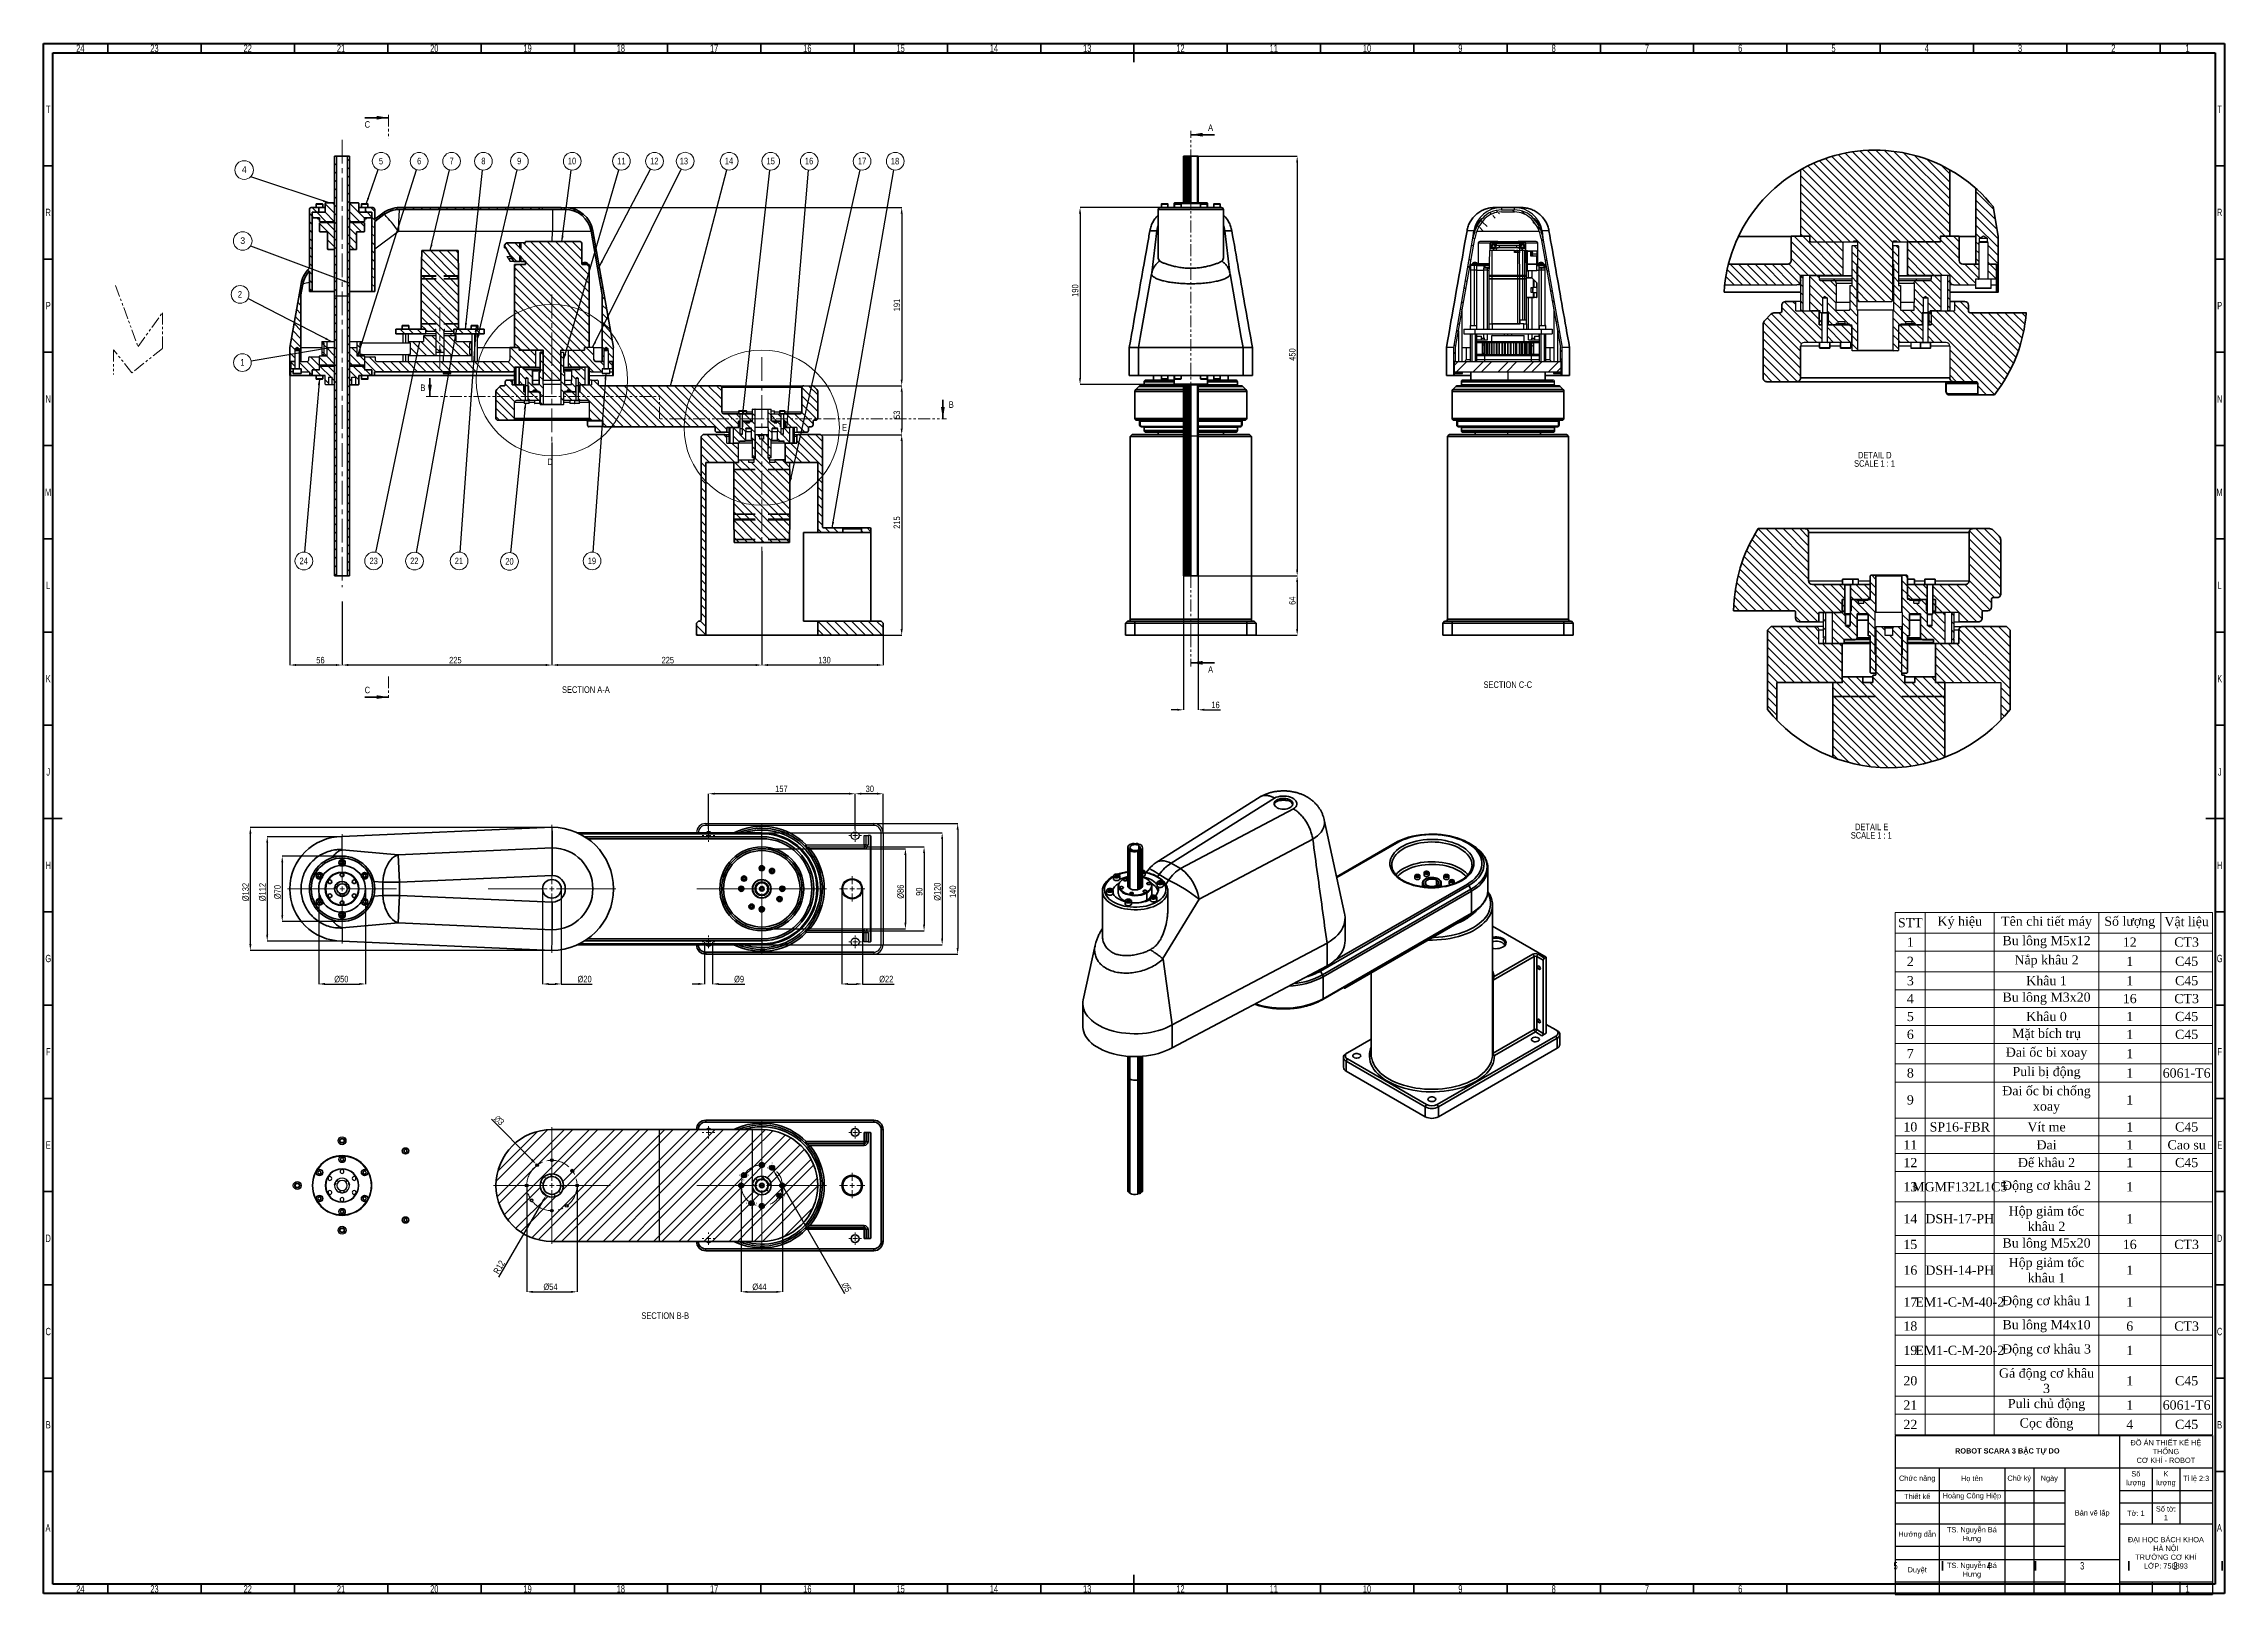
# Model space of a CAD drawing. Header units: millimetres. Extents: x 15 to 1184, y 5 to 836.
import ezdxf

# ---------------------------------------------------------------- set-up
doc = ezdxf.new("R2010")
doc.units = ezdxf.units.MM
doc.header["$PDSIZE"] = -1
doc.linetypes.add('CENTERX2', pattern=[20.32, 12.7, -2.54, 2.54, -2.54])
doc.linetypes.add('PHANTOM', pattern=[12.7, 6.35, -1.27, 1.27, -1.27, 1.27, -1.27])
doc.layers.add('gachNet', color=3, linetype='Continuous', lineweight=9, plot=False)
for name, color, linetype, lineweight in [('lightNet', 50, 'Continuous', 13), ('mainNet', 7, 'Continuous', 35), ('net cat', 7, 'PHANTOM', 13)]:
    doc.layers.add(name, color=color, linetype=linetype, lineweight=lineweight)
doc.styles.add('SLDTEXTSTYLE0', font='TXT', dxfattribs={"width": 0.75})
doc.styles.add('SLDTEXTSTYLE3', font='TXT', dxfattribs={"width": 0.681818})
doc.dimstyles.new('SLDDIMSTYLE0', dxfattribs={"dimtxt": 3.5, "dimasz": 3.302, "dimexe": 0, "dimexo": 0.0625, "dimgap": 0.875, "dimtad": 1, "dimdec": 0, "dimlfac": 2, "dimrnd": 1e-09, "dimzin": 12, "dimdsep": 46, "dimtxsty": 'SLDTEXTSTYLE0', "dimsah": 1, "dimcen": 0.09, "dimadec": 0, "dimazin": 3, "dimtfac": 1, "dimtdec": 0, "dimtofl": 0, "dimtmove": 0, "dimatfit": 3, "dimfxl": 1, "dimfrac": 2, "dimtolj": 1, "dimtzin": 12, "dimarcsym": 0})
doc.dimstyles.new('SLDDIMSTYLE1', dxfattribs={"dimtxt": 0.18, "dimasz": 3.302, "dimexe": 0, "dimexo": 0.0625, "dimgap": 0, "dimtad": 0, "dimtih": 1, "dimtoh": 1, "dimdec": 0, "dimrnd": 1e-09, "dimzin": 0, "dimdsep": 46, "dimtxsty": 'Standard', "dimsah": 1, "dimcen": 0.09, "dimadec": 0, "dimazin": 0, "dimtfac": 3.302, "dimtdec": 0, "dimtofl": 0, "dimtmove": 0, "dimatfit": 3, "dimfxl": 1, "dimfrac": 2, "dimtolj": 1, "dimtzin": 0, "dimarcsym": 0})

msp = doc.modelspace()

# ---------------------------------------------------------------- texts
at = {"color": 7, "linetype": 'Continuous', "lineweight": 0, "attachment_point": 2, "style": 'SLDTEXTSTYLE0'}
for s, insert, char_height in [('24', (34.67, 835.47), 3.969), ('23', (74.42, 835.47), 3.969), ('22', (124.42, 835.47), 3.969), ('21', (174.42, 835.47), 3.969), ('20', (224.42, 835.47), 3.969), ('19', (274.42, 835.47), 3.969), ('18', (324.42, 835.47), 3.969), ('17', (374.42, 835.47), 3.969), ('16', (424.42, 835.47), 3.969), ('15', (474.42, 835.47), 3.969), ('14', (524.42, 835.47), 3.969), ('13', (574.42, 835.47), 3.969), ('12', (624.42, 835.47), 3.969), ('11', (674.42, 835.47), 3.969), ('10', (724.42, 835.47), 3.969), ('9', (774.46, 835.47), 3.97), ('8', (824.46, 835.47), 3.97), ('7', (874.46, 835.47), 3.97), ('6', (924.46, 835.47), 3.97), ('5', (974.46, 835.47), 3.97), ('4', (1024.46, 835.47), 3.97), ('3', (1074.46, 835.47), 3.97), ('2', (1124.46, 835.47), 3.97), ('1', (1164.21, 835.47), 3.97), ('T', (17.49, 802.72), 3.97), ('T', (1181.49, 802.72), 3.97), ('R', (17.44, 747.47), 3.97), ('R', (1181.44, 747.47), 3.97), ('P', (17.48, 697.47), 3.97), ('P', (1181.48, 697.47), 3.97), ('N', (17.46, 647.47), 3.97), ('N', (1181.46, 647.47), 3.97), ('M', (17.36, 597.47), 3.97), ('M', (1181.36, 597.47), 3.97), ('L', (17.45, 547.47), 3.97), ('L', (1181.45, 547.47), 3.97), ('K', (17.49, 497.47), 3.97), ('SECTION A-A', (305.67, 491.4), 3.5), ('SECTION C-C', (799.88, 494.06), 3.5), ('K', (1181.49, 497.47), 3.97), ('J', (17.47, 447.47), 3.97), ('J', (1181.47, 447.47), 3.97), ('H', (17.49, 397.47), 3.97), ('H', (1181.49, 397.47), 3.97), ('G', (17.49, 347.47), 3.97), ('G', (1181.49, 347.47), 3.97), ('F', (17.46, 297.47), 3.97), ('F', (1181.46, 297.47), 3.97), ('E', (17.51, 247.47), 3.97), ('E', (1181.51, 247.47), 3.97), ('D', (17.45, 197.47), 3.97), ('D', (1181.45, 197.47), 3.97), ('SECTION B-B', (348.22, 155.74), 3.5), ('C', (17.46, 147.47), 3.97), ('C', (1181.46, 147.47), 3.97), ('B', (17.47, 97.47), 3.97), ('B', (1181.47, 97.47), 3.97), ('A', (17.34, 42.22), 3.97), ('A', (1181.34, 42.22), 3.97), ('5', (1007.78, 21.86), 3.97), ('4', (1057.78, 21.86), 3.97), ('3', (1107.78, 21.86), 3.97), ('2', (1157.78, 21.86), 3.97), ('24', (34.67, 9.47), 3.969), ('23', (74.42, 9.47), 3.969), ('22', (124.42, 9.47), 3.969), ('21', (174.42, 9.47), 3.969), ('20', (224.42, 9.47), 3.969), ('19', (274.42, 9.47), 3.969), ('18', (324.42, 9.47), 3.969), ('17', (374.42, 9.47), 3.969), ('16', (424.42, 9.47), 3.969), ('15', (474.42, 9.47), 3.969), ('14', (524.42, 9.47), 3.969), ('13', (574.42, 9.47), 3.969), ('12', (624.42, 9.47), 3.969), ('11', (674.42, 9.47), 3.969), ('10', (724.42, 9.47), 3.969), ('9', (774.46, 9.47), 3.97), ('8', (824.46, 9.47), 3.97), ('7', (874.46, 9.47), 3.97), ('6', (924.46, 9.47), 3.97), ('1', (1164.21, 9.47), 3.97)]:
    msp.add_mtext(s, dxfattribs=dict(at, insert=insert, char_height=char_height))
at = {"color": 7, "linetype": 'Continuous', "char_height": 3.5, "attachment_point": 1, "style": 'SLDTEXTSTYLE0'}
for s, insert in [('C', (187.1, 794.41)), ('A', (639.22, 792.7)), ('B', (216.99, 653.25)), ('B', (500.25, 644.2)), ('C', (187.1, 491.19)), ('A', (639.22, 502.17))]:
    msp.add_mtext(s, dxfattribs=dict(at, insert=insert))
at = {"color": 7, "linetype": 'Continuous', "lineweight": 18, "char_height": 3.5, "attachment_point": 1, "style": 'SLDTEXTSTYLE0'}
for s, insert in [('E', (442.99, 632.01)), ('D', (285.01, 613.52))]:
    msp.add_mtext(s, dxfattribs=dict(at, insert=insert))
at = {"layer": 'lightNet', "char_height": 3.5, "attachment_point": 1}
for s, insert in [('4', (121.24, 770.18)), ('3', (120.44, 732.13))]:
    msp.add_mtext_dynamic_manual_height_columns(s, width=10.2864, gutter_width=17.5, heights=[4.64], dxfattribs=dict(at, insert=insert))

# ---------------------------------------------------------------- blocks, each defined once
blk = doc.blocks.new('_D')
at = {"layer": 'Defpoints', "color": 0, "transparency": 16777216}
for p in [(613.5, 748.1), (570.6, 653.3), (621, 653.3)]:
    blk.add_point(p, dxfattribs=at)
at = {"layer": 'lightNet', "color": 0, "lineweight": -2, "transparency": 16777216}
for p, q in [((613.4, 748.1), (570.6, 748.1)), ((570.6, 744.8), (570.6, 656.6)), ((620.9, 653.3), (570.6, 653.3))]:
    blk.add_line(p, q, dxfattribs=at)
at = {"layer": 'lightNet', "color": 0, "transparency": 16777216}
for points in [[(570, 744.8), (571.1, 744.8), (570.6, 748.1)], [(570, 656.6), (571.1, 656.6), (570.6, 653.3)]]:
    blk.add_solid(points, dxfattribs=at)
at = {"layer": 'lightNet', "color": 0, "transparency": 16777216, "insert": (566.2, 703.6), "char_height": 3.5, "attachment_point": 2, "rotation": 90, "style": 'SLDTEXTSTYLE0'}
blk.add_mtext('\\A1;190', dxfattribs=at)
blk = doc.blocks.new('_D_1')
at = {"layer": 'Defpoints', "color": 0, "transparency": 16777216}
for p in [(633.9, 775.6), (633.9, 550.6), (687, 550.6)]:
    blk.add_point(p, dxfattribs=at)
at = {"layer": 'lightNet', "color": 0, "lineweight": -2, "transparency": 16777216}
for p, q in [((634, 775.6), (687, 775.6)), ((687, 772.3), (687, 553.9)), ((634, 550.6), (687, 550.6))]:
    blk.add_line(p, q, dxfattribs=at)
at = {"layer": 'lightNet', "color": 0, "transparency": 16777216}
for points in [[(686.4, 772.3), (687.5, 772.3), (687, 775.6)], [(686.4, 553.9), (687.5, 553.9), (687, 550.6)]]:
    blk.add_solid(points, dxfattribs=at)
at = {"layer": 'lightNet', "color": 0, "transparency": 16777216, "insert": (682.6, 669.3), "char_height": 3.5, "attachment_point": 2, "rotation": 90, "style": 'SLDTEXTSTYLE0'}
blk.add_mtext('\\A1;450', dxfattribs=at)
blk = doc.blocks.new('_D_2')
at = {"layer": 'Defpoints', "color": 0, "transparency": 16777216}
for p in [(633.9, 550.6), (665, 518.8), (687, 518.8)]:
    blk.add_point(p, dxfattribs=at)
at = {"layer": 'lightNet', "color": 0, "lineweight": -2, "transparency": 16777216}
for p, q in [((634, 550.6), (687, 550.6)), ((687, 547.3), (687, 522.1)), ((665, 518.8), (687, 518.8))]:
    blk.add_line(p, q, dxfattribs=at)
at = {"layer": 'lightNet', "color": 0, "transparency": 16777216}
for points in [[(686.4, 547.3), (687.5, 547.3), (687, 550.6)], [(686.4, 522.1), (687.5, 522.1), (687, 518.8)]]:
    blk.add_solid(points, dxfattribs=at)
at = {"layer": 'lightNet', "color": 0, "transparency": 16777216, "insert": (682.6, 537.3), "char_height": 3.5, "attachment_point": 2, "rotation": 90, "style": 'SLDTEXTSTYLE0'}
blk.add_mtext('\\A1;64', dxfattribs=at)
blk = doc.blocks.new('_D_3')
at = {"layer": 'Defpoints', "color": 0, "transparency": 16777216}
for p in [(626, 550.6), (633.9, 550.6), (633.9, 478.8)]:
    blk.add_point(p, dxfattribs=at)
at = {"layer": 'lightNet', "color": 0, "lineweight": -2, "transparency": 16777216}
for p, q in [((626, 550.5), (626, 478.8)), ((633.9, 550.5), (633.9, 478.8)), ((622.7, 478.8), (619.4, 478.8)), ((637.2, 478.8), (645.8, 478.8))]:
    blk.add_line(p, q, dxfattribs=at)
at = {"layer": 'lightNet', "color": 0, "transparency": 16777216}
for points in [[(622.7, 479.4), (622.7, 478.3), (626, 478.8)], [(637.2, 479.4), (637.2, 478.3), (633.9, 478.8)]]:
    blk.add_solid(points, dxfattribs=at)
at = {"layer": 'lightNet', "color": 0, "transparency": 16777216, "insert": (643.2, 483.2), "char_height": 3.5, "attachment_point": 2, "style": 'SLDTEXTSTYLE0'}
blk.add_mtext('\\A1;16', dxfattribs=at)
blk = doc.blocks.new('_D_4')
at = {"layer": 'Defpoints', "color": 0, "transparency": 16777216}
for p in [(282.5, 748.1), (377.5, 652.6), (475, 652.6)]:
    blk.add_point(p, dxfattribs=at)
at = {"layer": 'lightNet', "color": 0, "lineweight": -2, "transparency": 16777216}
for p, q in [((282.5, 748.1), (475, 748.1)), ((475, 744.8), (475, 655.9)), ((377.5, 652.6), (475, 652.6))]:
    blk.add_line(p, q, dxfattribs=at)
at = {"layer": 'lightNet', "color": 0, "transparency": 16777216}
for points in [[(474.4, 744.8), (475.5, 744.8), (475, 748.1)], [(474.4, 655.9), (475.5, 655.9), (475, 652.6)]]:
    blk.add_solid(points, dxfattribs=at)
at = {"layer": 'lightNet', "color": 0, "transparency": 16777216, "insert": (470.6, 695.8), "char_height": 3.5, "attachment_point": 2, "rotation": 90, "style": 'SLDTEXTSTYLE0'}
blk.add_mtext('\\A1;191', dxfattribs=at)
blk = doc.blocks.new('_D_5')
at = {"layer": 'Defpoints', "color": 0, "transparency": 16777216}
for p in [(377.5, 652.6), (431.5, 626.3), (475, 626.3)]:
    blk.add_point(p, dxfattribs=at)
at = {"layer": 'lightNet', "color": 0, "lineweight": -2, "transparency": 16777216}
for p, q in [((377.5, 652.6), (475, 652.6)), ((475, 649.3), (475, 629.6)), ((431.5, 626.3), (475, 626.3))]:
    blk.add_line(p, q, dxfattribs=at)
at = {"layer": 'lightNet', "color": 0, "transparency": 16777216}
for points in [[(474.4, 649.3), (475.5, 649.3), (475, 652.6)], [(474.4, 629.6), (475.5, 629.6), (475, 626.3)]]:
    blk.add_solid(points, dxfattribs=at)
at = {"layer": 'lightNet', "color": 0, "transparency": 16777216, "insert": (470.6, 637), "char_height": 3.5, "attachment_point": 2, "rotation": 90, "style": 'SLDTEXTSTYLE0'}
blk.add_mtext('\\A1;53', dxfattribs=at)
blk = doc.blocks.new('_D_6')
at = {"layer": 'Defpoints', "color": 0, "transparency": 16777216}
for p in [(431.5, 626.3), (465, 518.8), (475, 518.8)]:
    blk.add_point(p, dxfattribs=at)
at = {"layer": 'lightNet', "color": 0, "lineweight": -2, "transparency": 16777216}
for p, q in [((431.5, 626.3), (475, 626.3)), ((475, 623), (475, 522.1)), ((465, 518.8), (475, 518.8))]:
    blk.add_line(p, q, dxfattribs=at)
at = {"layer": 'lightNet', "color": 0, "transparency": 16777216}
for points in [[(474.4, 623), (475.5, 623), (475, 626.3)], [(474.4, 522.1), (475.5, 522.1), (475, 518.8)]]:
    blk.add_solid(points, dxfattribs=at)
at = {"layer": 'lightNet', "color": 0, "transparency": 16777216, "insert": (470.6, 579.2), "char_height": 3.5, "attachment_point": 2, "rotation": 90, "style": 'SLDTEXTSTYLE0'}
blk.add_mtext('\\A1;215', dxfattribs=at)
blk = doc.blocks.new('_D_7')
at = {"layer": 'Defpoints', "color": 0, "transparency": 16777216}
for p in [(400, 564), (465, 518.8), (400, 502.8)]:
    blk.add_point(p, dxfattribs=at)
at = {"layer": 'lightNet', "color": 0, "lineweight": -2, "transparency": 16777216}
for p, q in [((400, 563.9), (400, 502.8)), ((465, 518.8), (465, 502.8)), ((461.7, 502.8), (403.3, 502.8))]:
    blk.add_line(p, q, dxfattribs=at)
at = {"layer": 'lightNet', "color": 0, "transparency": 16777216}
for points in [[(403.3, 503.4), (403.3, 502.3), (400, 502.8)], [(461.7, 503.4), (461.7, 502.3), (465, 502.8)]]:
    blk.add_solid(points, dxfattribs=at)
at = {"layer": 'lightNet', "color": 0, "transparency": 16777216, "insert": (433.6, 507.2), "char_height": 3.5, "attachment_point": 2, "style": 'SLDTEXTSTYLE0'}
blk.add_mtext('\\A1;130', dxfattribs=at)
blk = doc.blocks.new('_D_8')
at = {"layer": 'Defpoints', "color": 0, "transparency": 16777216}
for p in [(287.5, 622.2), (400, 564), (287.5, 502.8)]:
    blk.add_point(p, dxfattribs=at)
at = {"layer": 'lightNet', "color": 0, "lineweight": -2, "transparency": 16777216}
for p, q in [((287.5, 622.1), (287.5, 502.8)), ((400, 563.9), (400, 502.8)), ((396.7, 502.8), (290.8, 502.8))]:
    blk.add_line(p, q, dxfattribs=at)
at = {"layer": 'lightNet', "color": 0, "transparency": 16777216}
for points in [[(290.8, 503.4), (290.8, 502.3), (287.5, 502.8)], [(396.7, 503.4), (396.7, 502.3), (400, 502.8)]]:
    blk.add_solid(points, dxfattribs=at)
at = {"layer": 'lightNet', "color": 0, "transparency": 16777216, "insert": (349.6, 507.2), "char_height": 3.5, "attachment_point": 2, "style": 'SLDTEXTSTYLE0'}
blk.add_mtext('\\A1;225', dxfattribs=at)
blk = doc.blocks.new('_D_9')
at = {"layer": 'Defpoints', "color": 0, "transparency": 16777216}
for p in [(287.5, 622.2), (175, 536.8), (175, 502.8)]:
    blk.add_point(p, dxfattribs=at)
at = {"layer": 'lightNet', "color": 0, "lineweight": -2, "transparency": 16777216}
for p, q in [((287.5, 622.1), (287.5, 502.8)), ((175, 536.8), (175, 502.8)), ((284.2, 502.8), (178.3, 502.8))]:
    blk.add_line(p, q, dxfattribs=at)
at = {"layer": 'lightNet', "color": 0, "transparency": 16777216}
for points in [[(178.3, 503.4), (178.3, 502.3), (175, 502.8)], [(284.2, 503.4), (284.2, 502.3), (287.5, 502.8)]]:
    blk.add_solid(points, dxfattribs=at)
at = {"layer": 'lightNet', "color": 0, "transparency": 16777216, "insert": (235.7, 507.2), "char_height": 3.5, "attachment_point": 2, "style": 'SLDTEXTSTYLE0'}
blk.add_mtext('\\A1;225', dxfattribs=at)
blk = doc.blocks.new('_D_10')
at = {"layer": 'Defpoints', "color": 0, "transparency": 16777216}
for p in [(147, 658.1), (175, 536.8), (147, 502.8)]:
    blk.add_point(p, dxfattribs=at)
at = {"layer": 'lightNet', "color": 0, "lineweight": -2, "transparency": 16777216}
for p, q in [((147, 658), (147, 502.8)), ((175, 536.8), (175, 502.8)), ((171.7, 502.8), (150.3, 502.8))]:
    blk.add_line(p, q, dxfattribs=at)
at = {"layer": 'lightNet', "color": 0, "transparency": 16777216}
for points in [[(150.3, 503.4), (150.3, 502.3), (147, 502.8)], [(171.7, 503.4), (171.7, 502.3), (175, 502.8)]]:
    blk.add_solid(points, dxfattribs=at)
at = {"layer": 'lightNet', "color": 0, "transparency": 16777216, "insert": (163.4, 507.2), "char_height": 3.5, "attachment_point": 2, "style": 'SLDTEXTSTYLE0'}
blk.add_mtext('\\A1;56', dxfattribs=at)
blk = doc.blocks.new('SW_NOTE_0_2')
at = {"color": 0, "linetype": 'Continuous', "lineweight": 0}
blk.add_circle((0.8, 4.7), 4.75, dxfattribs=at)
at = {"color": 0, "linetype": 'Continuous', "lineweight": 0, "insert": (0.7, 6.5), "char_height": 3.5, "attachment_point": 2, "style": 'SLDTEXTSTYLE0'}
blk.add_mtext('18', dxfattribs=at)
blk = doc.blocks.new('SW_NOTE_0_3')
at = {"color": 0, "linetype": 'Continuous', "lineweight": 0}
blk.add_circle((1, 4.6), 4.75, dxfattribs=at)
at = {"color": 0, "linetype": 'Continuous', "lineweight": 0, "insert": (1, 6.5), "char_height": 3.5, "attachment_point": 2, "style": 'SLDTEXTSTYLE0'}
blk.add_mtext('17', dxfattribs=at)
blk = doc.blocks.new('SW_NOTE_0_4')
at = {"color": 0, "linetype": 'Continuous', "lineweight": 0}
blk.add_circle((0.4, 4.7), 4.75, dxfattribs=at)
at = {"color": 0, "linetype": 'Continuous', "lineweight": 0, "insert": (0.3, 6.6), "char_height": 3.5, "attachment_point": 2, "style": 'SLDTEXTSTYLE0'}
blk.add_mtext('16', dxfattribs=at)
blk = doc.blocks.new('SW_NOTE_0_5')
at = {"color": 0, "linetype": 'Continuous', "lineweight": 0}
blk.add_circle((0.5, 4.7), 4.75, dxfattribs=at)
at = {"color": 0, "linetype": 'Continuous', "lineweight": 0, "insert": (0.5, 6.6), "char_height": 3.5, "attachment_point": 2, "style": 'SLDTEXTSTYLE0'}
blk.add_mtext('15', dxfattribs=at)
blk = doc.blocks.new('SW_NOTE_0_6')
at = {"color": 0, "linetype": 'Continuous', "lineweight": 0}
blk.add_circle((1.2, 4.6), 4.75, dxfattribs=at)
at = {"color": 0, "linetype": 'Continuous', "lineweight": 0, "insert": (1.1, 6.5), "char_height": 3.5, "attachment_point": 2, "style": 'SLDTEXTSTYLE0'}
blk.add_mtext('14', dxfattribs=at)
blk = doc.blocks.new('SW_NOTE_0_7')
at = {"color": 0, "linetype": 'Continuous', "lineweight": 0}
blk.add_circle((1.3, 4.6), 4.75, dxfattribs=at)
at = {"color": 0, "linetype": 'Continuous', "lineweight": 0, "insert": (1.3, 6.4), "char_height": 3.5, "attachment_point": 2, "style": 'SLDTEXTSTYLE0'}
blk.add_mtext('11', dxfattribs=at)
blk = doc.blocks.new('SW_NOTE_0_8')
at = {"color": 0, "linetype": 'Continuous', "lineweight": 0}
blk.add_circle((0.6, 4.7), 4.75, dxfattribs=at)
at = {"color": 0, "linetype": 'Continuous', "lineweight": 0, "insert": (0.5, 6.6), "char_height": 3.5, "attachment_point": 2, "style": 'SLDTEXTSTYLE0'}
blk.add_mtext('10', dxfattribs=at)
blk = doc.blocks.new('SW_NOTE_0_9')
at = {"color": 0, "linetype": 'Continuous', "lineweight": 0}
blk.add_circle((0.5, 4.7), 4.75, dxfattribs=at)
at = {"color": 0, "linetype": 'Continuous', "lineweight": 0, "insert": (0.5, 6.6), "char_height": 3.5, "attachment_point": 2, "style": 'SLDTEXTSTYLE0'}
blk.add_mtext('8', dxfattribs=at)
blk = doc.blocks.new('SW_NOTE_0_10')
at = {"color": 0, "linetype": 'Continuous', "lineweight": 0}
blk.add_circle((1.1, 4.6), 4.75, dxfattribs=at)
at = {"color": 0, "linetype": 'Continuous', "lineweight": 0, "insert": (1, 6.5), "char_height": 3.5, "attachment_point": 2, "style": 'SLDTEXTSTYLE0'}
blk.add_mtext('9', dxfattribs=at)
blk = doc.blocks.new('SW_NOTE_0_11')
at = {"color": 0, "linetype": 'Continuous', "lineweight": 0}
blk.add_circle((1.1, 4.6), 4.75, dxfattribs=at)
at = {"color": 0, "linetype": 'Continuous', "lineweight": 0, "insert": (1.1, 6.5), "char_height": 3.5, "attachment_point": 2, "style": 'SLDTEXTSTYLE0'}
blk.add_mtext('7', dxfattribs=at)
blk = doc.blocks.new('SW_NOTE_0_12')
at = {"color": 0, "linetype": 'Continuous', "lineweight": 0}
blk.add_circle((1.4, 4.5), 4.75, dxfattribs=at)
at = {"color": 0, "linetype": 'Continuous', "lineweight": 0, "insert": (1.4, 6.4), "char_height": 3.5, "attachment_point": 2, "style": 'SLDTEXTSTYLE0'}
blk.add_mtext('6', dxfattribs=at)
blk = doc.blocks.new('SW_NOTE_0_14')
at = {"color": 0, "linetype": 'Continuous', "lineweight": 0}
blk.add_circle((-4.7, -0.8), 4.75, dxfattribs=at)
at = {"color": 0, "linetype": 'Continuous', "lineweight": 0, "insert": (-4.7, 1.1), "char_height": 3.5, "attachment_point": 2, "style": 'SLDTEXTSTYLE0'}
blk.add_mtext('1', dxfattribs=at)
blk = doc.blocks.new('SW_NOTE_0_16')
at = {"color": 0, "linetype": 'Continuous', "lineweight": 0}
blk.add_circle((-1, -4.6), 4.75, dxfattribs=at)
at = {"color": 0, "linetype": 'Continuous', "lineweight": 0, "insert": (-1, -2.8), "char_height": 3.5, "attachment_point": 2, "style": 'SLDTEXTSTYLE0'}
blk.add_mtext('23', dxfattribs=at)
blk = doc.blocks.new('SW_NOTE_0_17')
at = {"color": 0, "linetype": 'Continuous', "lineweight": 0}
blk.add_circle((-0.5, -4.7), 4.75, dxfattribs=at)
at = {"color": 0, "linetype": 'Continuous', "lineweight": 0, "insert": (-0.5, -2.9), "char_height": 3.5, "attachment_point": 2, "style": 'SLDTEXTSTYLE0'}
blk.add_mtext('20', dxfattribs=at)
blk = doc.blocks.new('SW_NOTE_0_18')
at = {"color": 0, "linetype": 'Continuous', "lineweight": 0}
blk.add_circle((-0.3, -4.7), 4.75, dxfattribs=at)
at = {"color": 0, "linetype": 'Continuous', "lineweight": 0, "insert": (-0.4, -2.9), "char_height": 3.5, "attachment_point": 2, "style": 'SLDTEXTSTYLE0'}
blk.add_mtext('21', dxfattribs=at)
blk = doc.blocks.new('SW_NOTE_0_19')
at = {"color": 0, "linetype": 'Continuous', "lineweight": 0}
blk.add_circle((-0.8, -4.7), 4.75, dxfattribs=at)
at = {"color": 0, "linetype": 'Continuous', "lineweight": 0, "insert": (-0.9, -2.8), "char_height": 3.5, "attachment_point": 2, "style": 'SLDTEXTSTYLE0'}
blk.add_mtext('22', dxfattribs=at)
blk = doc.blocks.new('SW_NOTE_0_20')
at = {"color": 0, "linetype": 'Continuous', "lineweight": 0}
blk.add_circle((2.1, 4.3), 4.75, dxfattribs=at)
at = {"color": 0, "linetype": 'Continuous', "lineweight": 0, "insert": (1.4, 6.1), "char_height": 3.5, "attachment_point": 2, "style": 'SLDTEXTSTYLE0'}
blk.add_mtext('13', dxfattribs=at)
blk = doc.blocks.new('SW_NOTE_0_21')
at = {"color": 0, "linetype": 'Continuous', "lineweight": 0}
blk.add_circle((1.6, 4.5), 4.75, dxfattribs=at)
at = {"color": 0, "linetype": 'Continuous', "lineweight": 0, "insert": (1.5, 6.3), "char_height": 3.5, "attachment_point": 2, "style": 'SLDTEXTSTYLE0'}
blk.add_mtext('5', dxfattribs=at)
blk = doc.blocks.new('SW_NOTE_0_22')
at = {"color": 0, "linetype": 'Continuous', "lineweight": 0}
blk.add_circle((-0.4, -4.7), 4.75, dxfattribs=at)
at = {"color": 0, "linetype": 'Continuous', "lineweight": 0, "insert": (-0.5, -2.9), "char_height": 3.5, "attachment_point": 2, "style": 'SLDTEXTSTYLE0'}
blk.add_mtext('24', dxfattribs=at)
blk = doc.blocks.new('SW_NOTE_0_23')
at = {"color": 0, "linetype": 'Continuous', "lineweight": 0}
blk.add_circle((-0.3, -4.7), 4.75, dxfattribs=at)
at = {"color": 0, "linetype": 'Continuous', "lineweight": 0, "insert": (-0.4, -2.9), "char_height": 3.5, "attachment_point": 2, "style": 'SLDTEXTSTYLE0'}
blk.add_mtext('19', dxfattribs=at)
blk = doc.blocks.new('SW_NOTE_0_24')
at = {"color": 0, "linetype": 'Continuous', "lineweight": 0}
blk.add_circle((-4.2, 2.2), 4.75, dxfattribs=at)
at = {"color": 0, "linetype": 'Continuous', "lineweight": 0, "insert": (-4.3, 4), "char_height": 3.5, "attachment_point": 2, "style": 'SLDTEXTSTYLE0'}
blk.add_mtext('2', dxfattribs=at)
blk = doc.blocks.new('SW_NOTE_0_25')
at = {"color": 0, "linetype": 'Continuous', "lineweight": 0}
blk.add_circle((2.2, 4.2), 4.75, dxfattribs=at)
at = {"color": 0, "linetype": 'Continuous', "lineweight": 0, "insert": (2.1, 6.1), "char_height": 3.5, "attachment_point": 2, "style": 'SLDTEXTSTYLE0'}
blk.add_mtext('12', dxfattribs=at)
blk = doc.blocks.new('_D_11')
at = {"layer": 'Defpoints', "color": 0, "transparency": 16777216}
for p in [(460, 417.8), (460, 347.8), (505, 347.8)]:
    blk.add_point(p, dxfattribs=at)
at = {"layer": 'lightNet', "color": 0, "lineweight": -2, "transparency": 16777216}
for p, q in [((460, 417.8), (505, 417.8)), ((505, 414.5), (505, 351.2)), ((460, 347.8), (505, 347.8))]:
    blk.add_line(p, q, dxfattribs=at)
at = {"layer": 'lightNet', "color": 0, "transparency": 16777216}
for points in [[(504.4, 414.5), (505.5, 414.5), (505, 417.8)], [(504.4, 351.2), (505.5, 351.2), (505, 347.8)]]:
    blk.add_solid(points, dxfattribs=at)
at = {"layer": 'lightNet', "color": 0, "transparency": 16777216, "insert": (500.6, 381.3), "char_height": 3.5, "attachment_point": 2, "rotation": 90, "style": 'SLDTEXTSTYLE0'}
blk.add_mtext('\\A1;140', dxfattribs=at)
blk = doc.blocks.new('_D_12')
at = {"layer": 'Defpoints', "color": 0, "transparency": 16777216}
for p in [(400, 412.8), (400, 352.8), (496.7, 352.8)]:
    blk.add_point(p, dxfattribs=at)
at = {"layer": 'lightNet', "color": 0, "lineweight": -2, "transparency": 16777216}
for p, q in [((400, 412.8), (496.7, 412.8)), ((496.7, 409.5), (496.7, 356.2)), ((400, 352.8), (496.7, 352.8))]:
    blk.add_line(p, q, dxfattribs=at)
at = {"layer": 'lightNet', "color": 0, "transparency": 16777216}
for points in [[(496.1, 409.5), (497.2, 409.5), (496.7, 412.8)], [(496.1, 356.2), (497.2, 356.2), (496.7, 352.8)]]:
    blk.add_solid(points, dxfattribs=at)
at = {"layer": 'lightNet', "color": 0, "transparency": 16777216, "insert": (492.3, 381.3), "char_height": 3.5, "attachment_point": 2, "rotation": 90, "style": 'SLDTEXTSTYLE0'}
blk.add_mtext('\\A1;%%c120', dxfattribs=at)
blk = doc.blocks.new('_D_13')
at = {"layer": 'Defpoints', "color": 0, "transparency": 16777216}
for p in [(400, 404.3), (400, 361.3), (477, 361.3)]:
    blk.add_point(p, dxfattribs=at)
at = {"layer": 'lightNet', "color": 0, "lineweight": -2, "transparency": 16777216}
for p, q in [((400, 404.3), (477, 404.3)), ((477, 401), (477, 364.7)), ((400, 361.3), (477, 361.3))]:
    blk.add_line(p, q, dxfattribs=at)
at = {"layer": 'lightNet', "color": 0, "transparency": 16777216}
for points in [[(476.4, 401), (477.5, 401), (477, 404.3)], [(476.4, 364.7), (477.5, 364.7), (477, 361.3)]]:
    blk.add_solid(points, dxfattribs=at)
at = {"layer": 'lightNet', "color": 0, "transparency": 16777216, "insert": (472.6, 381.3), "char_height": 3.5, "attachment_point": 2, "rotation": 90, "style": 'SLDTEXTSTYLE0'}
blk.add_mtext('\\A1;%%c86', dxfattribs=at)
blk = doc.blocks.new('_D_14')
at = {"layer": 'Defpoints', "color": 0, "transparency": 16777216}
for p in [(442.9, 382.8), (453.9, 382.8), (453.9, 331.8)]:
    blk.add_point(p, dxfattribs=at)
at = {"layer": 'lightNet', "color": 0, "lineweight": -2, "transparency": 16777216}
for p, q in [((442.9, 382.8), (442.9, 331.8)), ((453.9, 382.8), (453.9, 331.8)), ((446.2, 331.8), (450.6, 331.8)), ((453.9, 331.8), (471, 331.8))]:
    blk.add_line(p, q, dxfattribs=at)
at = {"layer": 'lightNet', "color": 0, "transparency": 16777216}
for points in [[(446.2, 332.4), (446.2, 331.3), (442.9, 331.8)], [(450.6, 332.4), (450.6, 331.3), (453.9, 331.8)]]:
    blk.add_solid(points, dxfattribs=at)
at = {"layer": 'lightNet', "color": 0, "transparency": 16777216, "insert": (466.7, 336.2), "char_height": 3.5, "attachment_point": 2, "style": 'SLDTEXTSTYLE0'}
blk.add_mtext('\\A1;%%c22', dxfattribs=at)
blk = doc.blocks.new('_D_15')
at = {"layer": 'Defpoints', "color": 0, "transparency": 16777216}
for p in [(450, 433.8), (450, 414.7), (465, 412.8)]:
    blk.add_point(p, dxfattribs=at)
at = {"layer": 'lightNet', "color": 0, "lineweight": -2, "transparency": 16777216}
for p, q in [((450, 414.8), (450, 433.8)), ((461.7, 433.8), (453.3, 433.8)), ((465, 412.9), (465, 433.8))]:
    blk.add_line(p, q, dxfattribs=at)
at = {"layer": 'lightNet', "color": 0, "transparency": 16777216}
for points in [[(453.3, 434.4), (453.3, 433.3), (450, 433.8)], [(461.7, 434.4), (461.7, 433.3), (465, 433.8)]]:
    blk.add_solid(points, dxfattribs=at)
at = {"layer": 'lightNet', "color": 0, "transparency": 16777216, "insert": (457.9, 438.2), "char_height": 3.5, "attachment_point": 2, "style": 'SLDTEXTSTYLE0'}
blk.add_mtext('\\A1;30', dxfattribs=at)
blk = doc.blocks.new('_D_16')
at = {"layer": 'Defpoints', "color": 0, "transparency": 16777216}
for p in [(371.5, 433.8), (371.5, 414.7), (450, 414.7)]:
    blk.add_point(p, dxfattribs=at)
at = {"layer": 'lightNet', "color": 0, "lineweight": -2, "transparency": 16777216}
for p, q in [((371.5, 414.8), (371.5, 433.8)), ((446.7, 433.8), (374.8, 433.8)), ((450, 414.8), (450, 433.8))]:
    blk.add_line(p, q, dxfattribs=at)
at = {"layer": 'lightNet', "color": 0, "transparency": 16777216}
for points in [[(374.8, 434.4), (374.8, 433.3), (371.5, 433.8)], [(446.7, 434.4), (446.7, 433.3), (450, 433.8)]]:
    blk.add_solid(points, dxfattribs=at)
at = {"layer": 'lightNet', "color": 0, "transparency": 16777216, "insert": (410.5, 438.2), "char_height": 3.5, "attachment_point": 2, "style": 'SLDTEXTSTYLE0'}
blk.add_mtext('\\A1;157', dxfattribs=at)
blk = doc.blocks.new('_D_17')
at = {"layer": 'Defpoints', "color": 0, "transparency": 16777216}
for p in [(369.3, 354.3), (373.6, 354.3), (373.6, 331.8)]:
    blk.add_point(p, dxfattribs=at)
at = {"layer": 'lightNet', "color": 0, "lineweight": -2, "transparency": 16777216}
for p, q in [((369.3, 354.3), (369.3, 331.8)), ((373.6, 354.3), (373.6, 331.8)), ((366, 331.8), (362.7, 331.8)), ((376.9, 331.8), (390.9, 331.8))]:
    blk.add_line(p, q, dxfattribs=at)
at = {"layer": 'lightNet', "color": 0, "transparency": 16777216}
for points in [[(366, 332.4), (366, 331.3), (369.3, 331.8)], [(376.9, 332.4), (376.9, 331.3), (373.6, 331.8)]]:
    blk.add_solid(points, dxfattribs=at)
at = {"layer": 'lightNet', "color": 0, "transparency": 16777216, "insert": (387.8, 336.2), "char_height": 3.5, "attachment_point": 2, "style": 'SLDTEXTSTYLE0'}
blk.add_mtext('\\A1;%%c9', dxfattribs=at)
blk = doc.blocks.new('_D_18')
at = {"layer": 'Defpoints', "color": 0, "transparency": 16777216}
for p in [(454.9, 405.3), (454.9, 360.3), (487, 360.3)]:
    blk.add_point(p, dxfattribs=at)
at = {"layer": 'lightNet', "color": 0, "lineweight": -2, "transparency": 16777216}
for p, q in [((455, 405.3), (487, 405.3)), ((487, 402), (487, 363.7)), ((455, 360.3), (487, 360.3))]:
    blk.add_line(p, q, dxfattribs=at)
at = {"layer": 'lightNet', "color": 0, "transparency": 16777216}
for points in [[(486.4, 402), (487.5, 402), (487, 405.3)], [(486.4, 363.7), (487.5, 363.7), (487, 360.3)]]:
    blk.add_solid(points, dxfattribs=at)
at = {"layer": 'lightNet', "color": 0, "transparency": 16777216, "insert": (482.6, 381.3), "char_height": 3.5, "attachment_point": 2, "rotation": 90, "style": 'SLDTEXTSTYLE0'}
blk.add_mtext('\\A1;90', dxfattribs=at)
blk = doc.blocks.new('_D_19')
at = {"layer": 'Defpoints', "color": 0, "transparency": 16777216}
for p in [(287.5, 415.8), (125.8, 349.8), (287.5, 349.8)]:
    blk.add_point(p, dxfattribs=at)
at = {"layer": 'lightNet', "color": 0, "lineweight": -2, "transparency": 16777216}
for p, q in [((287.4, 415.8), (125.8, 415.8)), ((125.8, 412.5), (125.8, 353.2)), ((287.4, 349.8), (125.8, 349.8))]:
    blk.add_line(p, q, dxfattribs=at)
at = {"layer": 'lightNet', "color": 0, "transparency": 16777216}
for points in [[(125.3, 412.5), (126.4, 412.5), (125.8, 415.8)], [(125.3, 353.2), (126.4, 353.2), (125.8, 349.8)]]:
    blk.add_solid(points, dxfattribs=at)
at = {"layer": 'lightNet', "color": 0, "transparency": 16777216, "insert": (121.5, 381.1), "char_height": 3.5, "attachment_point": 2, "rotation": 90, "style": 'SLDTEXTSTYLE0'}
blk.add_mtext('\\A1;%%c132', dxfattribs=at)
blk = doc.blocks.new('_D_20')
at = {"layer": 'Defpoints', "color": 0, "transparency": 16777216}
for p in [(175, 410.8), (134.9, 354.8), (175, 354.8)]:
    blk.add_point(p, dxfattribs=at)
at = {"layer": 'lightNet', "color": 0, "lineweight": -2, "transparency": 16777216}
for p, q in [((174.9, 410.8), (134.9, 410.8)), ((134.9, 407.5), (134.9, 358.2)), ((174.9, 354.8), (134.9, 354.8))]:
    blk.add_line(p, q, dxfattribs=at)
at = {"layer": 'lightNet', "color": 0, "transparency": 16777216}
for points in [[(134.3, 407.5), (135.4, 407.5), (134.9, 410.8)], [(134.3, 358.2), (135.4, 358.2), (134.9, 354.8)]]:
    blk.add_solid(points, dxfattribs=at)
at = {"layer": 'lightNet', "color": 0, "transparency": 16777216, "insert": (130.5, 381.1), "char_height": 3.5, "attachment_point": 2, "rotation": 90, "style": 'SLDTEXTSTYLE0'}
blk.add_mtext('\\A1;%%c112', dxfattribs=at)
blk = doc.blocks.new('_D_21')
at = {"layer": 'Defpoints', "color": 0, "transparency": 16777216}
for p in [(175, 400.3), (142.9, 365.3), (175, 365.3)]:
    blk.add_point(p, dxfattribs=at)
at = {"layer": 'lightNet', "color": 0, "lineweight": -2, "transparency": 16777216}
for p, q in [((174.9, 400.3), (142.9, 400.3)), ((142.9, 397), (142.9, 368.7)), ((174.9, 365.3), (142.9, 365.3))]:
    blk.add_line(p, q, dxfattribs=at)
at = {"layer": 'lightNet', "color": 0, "transparency": 16777216}
for points in [[(142.4, 397), (143.5, 397), (142.9, 400.3)], [(142.4, 368.7), (143.5, 368.7), (142.9, 365.3)]]:
    blk.add_solid(points, dxfattribs=at)
at = {"layer": 'lightNet', "color": 0, "transparency": 16777216, "insert": (138.6, 381.1), "char_height": 3.5, "attachment_point": 2, "rotation": 90, "style": 'SLDTEXTSTYLE0'}
blk.add_mtext('\\A1;%%c70', dxfattribs=at)
blk = doc.blocks.new('_D_22')
at = {"layer": 'Defpoints', "color": 0, "transparency": 16777216}
for p in [(162.5, 382.8), (187.5, 382.8), (187.5, 331.8)]:
    blk.add_point(p, dxfattribs=at)
at = {"layer": 'lightNet', "color": 0, "lineweight": -2, "transparency": 16777216}
for p, q in [((162.5, 382.8), (162.5, 331.8)), ((187.5, 382.8), (187.5, 331.8)), ((165.8, 331.8), (184.2, 331.8))]:
    blk.add_line(p, q, dxfattribs=at)
at = {"layer": 'lightNet', "color": 0, "transparency": 16777216}
for points in [[(165.8, 332.4), (165.8, 331.3), (162.5, 331.8)], [(184.2, 332.4), (184.2, 331.3), (187.5, 331.8)]]:
    blk.add_solid(points, dxfattribs=at)
at = {"layer": 'lightNet', "color": 0, "transparency": 16777216, "insert": (174.6, 336.2), "char_height": 3.5, "attachment_point": 2, "style": 'SLDTEXTSTYLE0'}
blk.add_mtext('\\A1;%%c50', dxfattribs=at)
blk = doc.blocks.new('_D_23')
at = {"layer": 'Defpoints', "color": 0, "transparency": 16777216}
for p in [(282.5, 382.8), (292.5, 382.8), (292.5, 331.8)]:
    blk.add_point(p, dxfattribs=at)
at = {"layer": 'lightNet', "color": 0, "lineweight": -2, "transparency": 16777216}
for p, q in [((282.5, 382.8), (282.5, 331.8)), ((292.5, 382.8), (292.5, 331.8)), ((285.8, 331.8), (289.2, 331.8)), ((292.5, 331.8), (309.1, 331.8))]:
    blk.add_line(p, q, dxfattribs=at)
at = {"layer": 'lightNet', "color": 0, "transparency": 16777216}
for points in [[(285.8, 332.4), (285.8, 331.3), (282.5, 331.8)], [(289.2, 332.4), (289.2, 331.3), (292.5, 331.8)]]:
    blk.add_solid(points, dxfattribs=at)
at = {"layer": 'lightNet', "color": 0, "transparency": 16777216, "insert": (305, 336.2), "char_height": 3.5, "attachment_point": 2, "style": 'SLDTEXTSTYLE0'}
blk.add_mtext('\\A1;%%c20', dxfattribs=at)
blk = doc.blocks.new('SW_CENTERMARKSYMBOL_0')
at = {"color": 0, "linetype": 'Continuous', "lineweight": 18}
for p, q in [((-2.5, 0), (-3.375, 0)), ((0, 0), (-1.25, 0)), ((0, 2.5), (0, 3.375)), ((0, 0), (0, 1.25)), ((0, 0), (0, -1.25)), ((0, 0), (1.25, 0)), ((2.5, 0), (3.375, 0)), ((0, -2.5), (0, -3.375))]:
    blk.add_line(p, q, dxfattribs=at)
blk = doc.blocks.new('SW_CENTERMARKSYMBOL_1')
at = {"color": 0, "linetype": 'Continuous', "lineweight": 18}
for p, q in [((-2.5, 0), (-6.75, 0)), ((0, 0), (-1.25, 0)), ((0, 2.5), (0, 6.75)), ((0, 0), (0, 1.25)), ((0, 0), (0, -1.25)), ((0, 0), (1.25, 0)), ((2.5, 0), (6.75, 0)), ((0, -2.5), (0, -6.75))]:
    blk.add_line(p, q, dxfattribs=at)
blk = doc.blocks.new('SW_CENTERMARKSYMBOL_2')
at = {"color": 0, "linetype": 'Continuous', "lineweight": 18}
for p, q in [((-2.5, 0), (-3.375, 0)), ((0, 0), (-1.25, 0)), ((0, 2.5), (0, 3.375)), ((0, 0), (0, 1.25)), ((0, 0), (0, -1.25)), ((0, 0), (1.25, 0)), ((2.5, 0), (3.375, 0)), ((0, -2.5), (0, -3.375))]:
    blk.add_line(p, q, dxfattribs=at)
blk = doc.blocks.new('SW_CENTERMARKSYMBOL_3')
at = {"color": 0, "linetype": 'Continuous', "lineweight": 18}
for p, q in [((-2.5, 0), (-3.375, 0)), ((0, 0), (-1.25, 0)), ((0, 2.5), (0, 3.375)), ((0, 0), (0, 1.25)), ((0, 0), (0, -1.25)), ((0, 0), (1.25, 0)), ((2.5, 0), (3.375, 0)), ((0, -2.5), (0, -3.375))]:
    blk.add_line(p, q, dxfattribs=at)
blk = doc.blocks.new('SW_CENTERMARKSYMBOL_4')
at = {"color": 0, "linetype": 'Continuous', "lineweight": 18}
for p, q in [((-2.5, 0), (-3.375, 0)), ((0, 0), (-1.25, 0)), ((0, 2.5), (0, 3.375)), ((0, 0), (0, 1.25)), ((0, 0), (0, -1.25)), ((0, 0), (1.25, 0)), ((2.5, 0), (3.375, 0)), ((0, -2.5), (0, -3.375))]:
    blk.add_line(p, q, dxfattribs=at)
blk = doc.blocks.new('SW_CENTERMARKSYMBOL_5')
at = {"color": 0, "linetype": 'Continuous', "lineweight": 18}
for p, q in [((0, 2.5), (0, 34.25)), ((-2.5, 0), (-34.25, 0)), ((0, 0), (-1.25, 0)), ((0, 0), (0, 1.25)), ((0, 0), (0, -1.25)), ((0, 0), (1.25, 0)), ((2.5, 0), (34.25, 0)), ((0, -2.5), (0, -34.25))]:
    blk.add_line(p, q, dxfattribs=at)
blk = doc.blocks.new('SW_CENTERMARKSYMBOL_6')
at = {"color": 0, "linetype": 'Continuous', "lineweight": 18}
for p, q in [((0, 2.5), (0, 34.75)), ((-2.5, 0), (-34.75, 0)), ((0, 0), (-1.25, 0)), ((0, 0), (0, 1.25)), ((0, 0), (0, -1.25)), ((0, 0), (1.25, 0)), ((2.5, 0), (34.75, 0)), ((0, -2.5), (0, -34.75))]:
    blk.add_line(p, q, dxfattribs=at)
blk = doc.blocks.new('SW_CENTERMARKSYMBOL_7')
at = {"color": 0, "linetype": 'Continuous', "lineweight": 18}
for p, q in [((0, 2.5), (0, 29.25)), ((-2.5, 0), (-29.25, 0)), ((0, 0), (-1.25, 0)), ((0, 0), (0, 1.25)), ((0, 0), (0, -1.25)), ((0, 0), (1.25, 0)), ((2.5, 0), (29.25, 0)), ((0, -2.5), (0, -29.25))]:
    blk.add_line(p, q, dxfattribs=at)
blk = doc.blocks.new('SW_HATCH_0')
at = {"color": 0, "linetype": 'Continuous', "lineweight": 18}
for p, q in [((1.8, 47.5), (49.4, 0)), ((5.7, 48.2), (52.9, 1)), ((9.7, 48.7), (55.4, 3)), ((13.8, 49), (57.9, 5)), ((18.2, 49.1), (57.9, 9.5)), ((22.9, 49), (57.9, 14)), ((27.8, 48.5), (57.9, 18.5)), ((33.1, 47.7), (57.9, 23)), ((-22.1, 35.6), (27.4, -13.9)), ((-21.2, 39.1), (27.4, -9.4)), ((-18.2, 40.7), (27.4, -4.9)), ((-15.2, 42.1), (27.4, -0.4)), ((-12, 43.4), (31.4, 0)), ((-8.7, 44.7), (35.9, 0)), ((-5.3, 45.8), (40.4, 0)), ((-1.8, 46.7), (44.9, 0)), ((39, 46.3), (57.9, 27.5)), ((45.5, 44.3), (57.9, 32)), ((53.3, 41), (57.9, 36.4)), ((-22.1, 31.1), (27.4, -18.4)), ((-22.1, 26.6), (4.5, 0)), ((71.9, 26.9), (81.3, 17.5)), ((-22.1, 22.1), (0, 0)), ((-22.1, 17.7), (-4.5, 0)), ((-22.1, 13.2), (-9, 0)), ((71.9, 22.4), (82.3, 12)), ((71.9, 18), (83.2, 6.6)), ((71.9, 13.5), (83.9, 1.5)), ((-27.1, 0.2), (-8.9, -18)), ((-25.5, 3), (-4.5, -18)), ((-22.1, 8.7), (-13.5, 0)), ((-22.1, 4.2), (-21, 3)), ((-21, 3), (0, -18)), ((-13.5, 0), (0.6, -14.1)), ((-9, 0), (0.6, -9.6)), ((-4.5, 0), (0.6, -5.1)), ((0, 0), (0.6, -0.6)), ((35.9, 0), (53.9, -18)), ((40.4, 0), (63.4, -23)), ((44.9, 0), (67.9, -23)), ((49.4, 0), (71.6, -22.2)), ((52.9, 1), (62.9, -9)), ((55.4, 3), (62.9, -4.5)), ((59.9, 3), (62.9, 0)), ((71.9, 9), (83.9, -3)), ((71.9, 4.5), (74.1, 2.2)), ((-27.1, -4.3), (-13.4, -18)), ((-27.1, -8.8), (-17.9, -18)), ((5.4, -5.4), (8.4, -8.4)), ((5.4, -9.8), (8.1, -12.6)), ((6.5, -2), (8.4, -3.9)), ((8.4, -3.9), (27.4, -22.9)), ((8.4, -8.4), (27.4, -27.4)), ((27.4, -4.9), (30.4, -7.9)), ((27.4, -9.4), (30.4, -12.4)), ((28.9, -2), (30.4, -3.4)), ((35.1, -3.7), (49.4, -18)), ((35.1, -8.2), (44.9, -18)), ((71.9, 0), (73.4, -1.5)), ((71.9, -4.5), (73.4, -6)), ((71.9, -9), (73.4, -10.5)), ((78.4, -2), (83.9, -7.5)), ((78.4, -6.5), (83.9, -12)), ((78.4, -11), (79.4, -12)), ((-62.8, -22.5), (-62.3, -23)), ((-62.2, -18.6), (-57.8, -23)), ((-61.5, -14.8), (-53.3, -23)), ((-59.8, -12), (-48.8, -23)), ((-55.4, -12), (-44.4, -23)), ((-50.9, -12), (-39.9, -23)), ((-46.4, -12), (-35.4, -23)), ((-41.9, -12), (-30.9, -23)), ((-37.4, -12), (-26.4, -23)), ((-32.9, -12), (-22.6, -22.3)), ((-28.5, -11.9), (-22.1, -18.3)), ((-22.1, -18.3), (-20.9, -19.5)), ((-22.1, -22.8), (-20.9, -24)), ((-17.4, -18.5), (-3, -32.9)), ((-17.4, -23), (-10.4, -30)), ((-13.4, -18), (-12.1, -19.3)), ((-10.7, -20.7), (-3, -28.4)), ((-6.2, -20.7), (-3, -23.9)), ((5.4, -14.3), (8.1, -17.1)), ((5.4, -18.8), (8.1, -21.6)), ((5.4, -23.3), (8.1, -26.1)), ((8.4, -12.8), (27.2, -31.7)), ((8.4, -17.3), (23, -32)), ((8.4, -21.8), (18.5, -32)), ((27.6, -14.1), (30.4, -16.9)), ((27.6, -18.6), (30.4, -21.4)), ((27.6, -23.1), (31.4, -26.9)), ((35.1, -12.7), (40.5, -18)), ((35.1, -17.2), (36, -18)), ((39.1, -21.2), (53.1, -35.1)), ((43.2, -20.7), (53.1, -30.7)), ((47.6, -20.6), (53.1, -26.2)), ((49.4, -18), (53.1, -21.7)), ((56.6, -20.7), (57.9, -21.9)), ((65.9, -12), (73.4, -19.5)), ((70.4, -12), (73.4, -15)), ((78.4, -15.5), (82.9, -20)), ((79.4, -12), (82.9, -15.5)), ((82.9, -15.5), (83.9, -16.5)), ((82.9, -20), (83.9, -21)), ((-30.8, -32.1), (-10.6, -52.2)), ((-26.4, -32), (-24.6, -33.7)), ((-22.1, -27.2), (-20.9, -28.5)), ((-22.1, -31.7), (-20.9, -33)), ((-17.4, -27.5), (-10.4, -34.5)), ((-17.4, -32), (-12.4, -37)), ((-7.9, -32.5), (3.8, -44.2)), ((4.4, -26.8), (8.1, -30.6)), ((4.4, -31.3), (8.1, -35)), ((8.4, -26.3), (14, -32)), ((8.4, -30.8), (9.5, -32)), ((27.6, -27.6), (31.4, -31.4)), ((27.6, -32.1), (31.4, -35.8)), ((38.7, -25.3), (43.6, -30.2)), ((38.7, -29.8), (43.6, -34.6)), ((38.7, -34.2), (43.1, -38.6)), ((46.1, -32.6), (50.5, -37)), ((56.6, -25.2), (57.9, -26.4)), ((56.6, -29.7), (57.9, -30.9)), ((56.6, -34.2), (57.9, -35.4)), ((60.4, -33.4), (92, -65.1)), ((63.4, -32), (67.9, -36.4)), ((82.9, -24.5), (83.9, -25.5)), ((-42, -43.3), (-22.1, -63.2)), ((-40, -40.8), (-22.1, -58.7)), ((-37.7, -38.6), (-21.7, -54.7)), ((-33.8, -38), (-17.8, -54)), ((-32.1, -35.2), (-13.4, -54)), ((-22.1, -36.2), (-21.4, -37)), ((-21.4, -37), (-10.6, -47.7)), ((-17.4, -36.5), (-16.9, -37)), ((-16.9, -37), (-12.1, -41.7)), ((-12.4, -37), (-12.1, -37.2)), ((-12.1, -41.7), (-10.9, -43)), ((-11.8, -37.6), (-10.9, -38.5)), ((-7.9, -37), (-2, -42.9)), ((-7.6, -46.2), (0.1, -54)), ((-7.4, -42), (-4.9, -44.5)), ((-4.9, -44.5), (4.6, -54)), ((-0.4, -44.5), (5.4, -50.3)), ((0.7, -36.6), (8.4, -44.3)), ((4.1, -44.5), (5.4, -45.8)), ((4.4, -35.8), (8.4, -39.8)), ((4.4, -44.8), (4.6, -45)), ((5.4, -45.8), (8.4, -48.8)), ((27.4, -40.8), (31.4, -44.8)), ((27.4, -45.3), (30.4, -48.3)), ((27.5, -36.5), (34.1, -43.1)), ((31, -44.5), (40.5, -54)), ((32.1, -36.6), (40, -44.5)), ((35.5, -44.5), (43.4, -52.3)), ((36.6, -36.6), (43.1, -43.1)), ((40, -44.5), (43.4, -47.8)), ((46.1, -37.1), (47.9, -38.9)), ((46.4, -46.4), (54, -54)), ((46.6, -42.1), (47.9, -43.4)), ((47.9, -38.9), (85.7, -76.7)), ((47.9, -43.4), (83.8, -79.3)), ((50.5, -37), (87.4, -73.9)), ((55, -37), (89, -71.1)), ((59.5, -37), (90.6, -68.1)), ((69.4, -38), (93.3, -61.9)), ((73.9, -38), (94.6, -58.6)), ((78.4, -38), (95.6, -55.2)), ((82.9, -38), (96.6, -51.7)), ((87.4, -38), (97.4, -48)), ((91.9, -38), (98.1, -44.2)), ((96.4, -38), (98.6, -40.2)), ((-42.1, -47.7), (-22.1, -67.7)), ((-42.1, -52.1), (-22.1, -72.1)), ((-42.1, -56.6), (-23.8, -75)), ((-7.6, -50.7), (-4.4, -54)), ((5.4, -50.3), (8.4, -53.3)), ((5.4, -54.7), (8.4, -57.7)), ((27.4, -49.8), (30.4, -52.8)), ((27.4, -54.3), (30.4, -57.3)), ((30.4, -48.3), (36, -54)), ((30.4, -52.8), (31.5, -54)), ((46.4, -50.8), (49.5, -54)), ((57.9, -57.9), (81.9, -81.9)), ((-42.1, -61.1), (-28.3, -75)), ((-42.1, -65.6), (-32.8, -75)), ((-42.1, -70.1), (-37.3, -75)), ((57.9, -62.3), (70.5, -75)), ((57.9, -66.8), (66, -75)), ((57.9, -71.3), (61.5, -75)), ((72.9, -77.3), (77.5, -82))]:
    blk.add_line(p, q, dxfattribs=at)
blk = doc.blocks.new('SW_NOTE_0_26')
at = {"color": 0, "linetype": 'Continuous', "lineweight": 0, "char_height": 3.5, "attachment_point": 2}
for s, insert, style in [('SCALE 1 : 1', (9.4, 0), 'SLDTEXTSTYLE3'), ('DETAIL D', (9.5, 4.5), 'SLDTEXTSTYLE0')]:
    blk.add_mtext(s, dxfattribs=dict(at, insert=insert, style=style))
blk = doc.blocks.new('SW_HATCH_1')
at = {"color": 0, "linetype": 'Continuous', "lineweight": 18}
for p, q in [((-18, 0), (4.7, -22.7)), ((-13.5, 0), (4.7, -18.2)), ((-9, 0), (4.7, -13.7)), ((-4.5, 0), (4.7, -9.2)), ((0, 0), (4.7, -4.7)), ((94.3, 0), (107.7, -13.4)), ((98.8, 0), (107.7, -8.9)), ((-27.2, -8.7), (10.2, -46.2)), ((-25.7, -5.8), (13.6, -45)), ((-24.1, -2.9), (18.1, -45)), ((-22.3, -0.1), (4.7, -27.1)), ((90.7, -5.4), (107.7, -22.4)), ((90.7, -9.9), (107.7, -26.9)), ((90.9, -1.1), (107.7, -17.9)), ((-32.2, -21.7), (-9.9, -44)), ((-31.1, -18.3), (-5.4, -44)), ((-29.9, -15), (5.1, -50)), ((-28.6, -11.8), (9.6, -50)), ((90.7, -14.4), (107.7, -31.4)), ((90.7, -18.9), (107.6, -35.7)), ((90.7, -23.3), (104.4, -37)), ((-34.6, -32.8), (-23.4, -44)), ((-33.9, -28.9), (-18.9, -44)), ((-33.1, -25.2), (-14.4, -44)), ((7.5, -30), (22.5, -45)), ((12, -30), (22.7, -40.7)), ((16.5, -30), (24.2, -37.7)), ((21, -30), (24.2, -33.2)), ((27.2, -31.7), (33.5, -38)), ((30, -30), (37.7, -37.7)), ((34.5, -30), (37.7, -33.2)), ((37.7, -28.7), (40.7, -31.7)), ((37.7, -33.2), (40.7, -36.2)), ((38.5, -25), (40.7, -27.2)), ((54.7, -27.8), (57.7, -30.8)), ((54.7, -32.2), (57.7, -35.2)), ((56.4, -25), (57.7, -26.3)), ((57.7, -30.8), (64.9, -38)), ((61.4, -30), (68.2, -36.8)), ((65.9, -30), (68.2, -32.3)), ((71.2, -30.8), (90.4, -50)), ((74.9, -30), (94.9, -50)), ((79.4, -30), (97.7, -48.3)), ((83.9, -30), (98.1, -44.2)), ((88.4, -30), (101.9, -43.6)), ((90.7, -27.8), (102.7, -39.8)), ((-35.4, -40.9), (-32.3, -44)), ((-35.1, -36.7), (-27.8, -44)), ((13.6, -45), (13.9, -45.4)), ((18.1, -45), (24.5, -51.4)), ((22.5, -45), (24.5, -46.9)), ((22.7, -40.7), (23.9, -41.9)), ((27.2, -36.2), (29, -38)), ((27.2, -45.2), (30.7, -48.7)), ((27.4, -40.9), (32.1, -45.6)), ((29, -38), (40.4, -49.4)), ((34.4, -38.9), (40.5, -45)), ((37.5, -37.5), (40.7, -40.7)), ((54.7, -36.7), (63.6, -45.6)), ((54.7, -41.2), (59.1, -45.6)), ((54.9, -46), (58.7, -49.7)), ((57.7, -35.2), (60.5, -38)), ((62.4, -40), (68.5, -46)), ((64.6, -46.7), (68.5, -50.5)), ((64.9, -38), (67.9, -41)), ((71.2, -35.3), (80.9, -45)), ((71.2, -44.3), (77.9, -51)), ((71.4, -40), (72.7, -41.3)), ((72.7, -41.2), (76.4, -45)), ((76.4, -45), (77.9, -46.5)), ((81.4, -45.5), (82.7, -46.8)), ((-17.3, -54.5), (10.7, -82.5)), ((-14.9, -52.5), (15.1, -82.5)), ((-10.4, -52.5), (19.6, -82.5)), ((-5.9, -52.5), (22.7, -81.1)), ((-2.3, -47.1), (0.6, -50)), ((-1.4, -52.5), (22.7, -76.6)), ((3.1, -52.5), (10.2, -59.6)), ((7.6, -52.5), (10.2, -55.1)), ((12.7, -48.6), (13.9, -49.9)), ((12.7, -53.1), (13.9, -54.4)), ((12.7, -57.6), (13.9, -58.8)), ((17.4, -48.9), (27.9, -59.3)), ((17.4, -53.4), (23.7, -59.6)), ((17.4, -57.9), (21.1, -61.5)), ((25.8, -52.7), (30.7, -57.7)), ((26.9, -49.4), (30.7, -53.2)), ((36.7, -50.2), (40.4, -53.9)), ((36.7, -54.7), (40.4, -58.4)), ((40.7, -54.2), (54.7, -68.2)), ((43.5, -52.5), (45.7, -54.7)), ((48.4, -57.4), (54.7, -63.7)), ((49.7, -54.2), (54.7, -59.2)), ((52.5, -52.5), (54.7, -54.7)), ((54.9, -50.5), (58.7, -54.2)), ((54.9, -54.9), (57.7, -57.7)), ((64.7, -51.2), (75, -61.5)), ((64.7, -55.7), (68.3, -59.3)), ((70.3, -52.4), (77.9, -60)), ((70.9, -48.5), (77.9, -55.5)), ((81.4, -50), (82.7, -51.3)), ((81.4, -54.5), (82.7, -55.8)), ((85.2, -49.3), (85.9, -50)), ((85.2, -58.3), (112.7, -85.8)), ((85.3, -53.9), (112.7, -81.3)), ((88.4, -52.5), (112.7, -76.8)), ((92.9, -52.5), (112.7, -72.3)), ((97.4, -52.5), (112.7, -67.8)), ((101.9, -52.5), (112.7, -63.3)), ((106.4, -52.5), (112.7, -58.8)), ((-17.3, -59), (6.2, -82.5)), ((-17.3, -63.5), (1.7, -82.5)), ((-17.3, -68), (-2.8, -82.5)), ((12.1, -61.5), (22.7, -72.1)), ((16.6, -61.5), (22.7, -67.6)), ((21.1, -61.5), (22.7, -63.1)), ((37.7, -60.1), (40.4, -62.9)), ((37.7, -64.6), (40.4, -67.4)), ((37.7, -69.1), (40.7, -72.1)), ((40.6, -67.5), (40.7, -67.6)), ((40.7, -58.7), (54.7, -72.7)), ((40.7, -63.1), (54.7, -77.1)), ((40.7, -67.6), (63.1, -90)), ((54.7, -68.2), (57.7, -71.2)), ((54.9, -59.4), (57.7, -62.2)), ((54.9, -63.9), (57.7, -66.7)), ((72.7, -63.7), (91.5, -82.5)), ((72.7, -68.2), (87, -82.5)), ((75, -61.5), (96, -82.5)), ((79.5, -61.5), (100.5, -82.5)), ((81.4, -59), (82.7, -60.2)), ((84, -61.5), (105, -82.5)), ((-17.3, -72.5), (-7.3, -82.5)), ((-17.3, -77), (-11.8, -82.5)), ((-17.3, -81.5), (-12.3, -86.5)), ((22.7, -81.1), (31.6, -90)), ((25.6, -79.5), (36.1, -90)), ((30.1, -79.5), (40.6, -90)), ((37.7, -73.6), (40.7, -76.6)), ((39.2, -79.6), (77.7, -118.1)), ((40.7, -72.1), (58.6, -90)), ((40.7, -76.6), (77.7, -113.6)), ((54.7, -72.7), (57.7, -75.7)), ((54.7, -77.1), (55, -77.5)), ((56, -78.5), (56.1, -78.6)), ((61.7, -79.7), (72, -90)), ((66, -79.5), (76.5, -90)), ((70.5, -79.5), (72.7, -81.7)), ((72.7, -72.7), (82.5, -82.5)), ((72.7, -77.2), (78, -82.5)), ((72.7, -81.7), (73.5, -82.5)), ((-17.3, -86), (-12.3, -91)), ((-17.3, -90.5), (-12.3, -95.5)), ((17.7, -85), (22.6, -90)), ((17.7, -89.5), (18.2, -90)), ((18.2, -90), (55.9, -127.8)), ((19.6, -82.5), (27.1, -90)), ((22.7, -90), (59.9, -127.3)), ((27.1, -90), (63.8, -126.6)), ((31.6, -90), (67.5, -125.8)), ((36.1, -90), (71, -124.9)), ((37.6, -82.5), (77.7, -122.6)), ((40.6, -90), (74.4, -123.8)), ((58.6, -90), (77.7, -109.1)), ((60, -82.5), (67.5, -90)), ((63.1, -90), (77.7, -104.6)), ((67.6, -90), (77.7, -100.1)), ((72, -90), (77.7, -95.7)), ((73.5, -82.5), (77.7, -86.7)), ((76.5, -90), (77.7, -91.2)), ((107.7, -85.2), (112.7, -90.2)), ((107.7, -89.7), (112.7, -94.7)), ((-17.3, -95), (-12.3, -100)), ((17.7, -94), (51.8, -128.1)), ((17.7, -98.5), (47.4, -128.2)), ((17.7, -103), (42.7, -128.1)), ((107.7, -94.2), (111.7, -98.2)), ((107.7, -98.7), (109.6, -100.6)), ((17.7, -107.5), (37.8, -127.6)), ((17.7, -112), (32.5, -126.8)), ((17.7, -116.5), (26.7, -125.5)), ((17.7, -121), (20.3, -123.6))]:
    blk.add_line(p, q, dxfattribs=at)
blk = doc.blocks.new('SW_NOTE_0_27')
at = {"color": 0, "linetype": 'Continuous', "lineweight": 0, "char_height": 3.5, "attachment_point": 2}
for s, insert, style in [('SCALE 1 : 1', (8.9, 0), 'SLDTEXTSTYLE3'), ('DETAIL E', (9.1, 4.5), 'SLDTEXTSTYLE0')]:
    blk.add_mtext(s, dxfattribs=dict(at, insert=insert, style=style))
blk = doc.blocks.new('_D_24')
at = {"layer": 'Defpoints', "color": 0, "transparency": 16777216}
for p in [(389, 223.8), (411, 223.8), (411, 166.8)]:
    blk.add_point(p, dxfattribs=at)
at = {"layer": 'lightNet', "color": 0, "lineweight": -2, "transparency": 16777216}
for p, q in [((389, 223.7), (389, 166.8)), ((411, 223.7), (411, 166.8)), ((392.3, 166.8), (407.7, 166.8))]:
    blk.add_line(p, q, dxfattribs=at)
at = {"layer": 'lightNet', "color": 0, "transparency": 16777216}
for points in [[(392.3, 167.3), (392.3, 166.2), (389, 166.8)], [(407.7, 167.3), (407.7, 166.2), (411, 166.8)]]:
    blk.add_solid(points, dxfattribs=at)
at = {"layer": 'lightNet', "color": 0, "transparency": 16777216, "insert": (398.7, 171.2), "char_height": 3.5, "attachment_point": 2, "style": 'SLDTEXTSTYLE0'}
blk.add_mtext('\\A1;%%c44', dxfattribs=at)
blk = doc.blocks.new('_D_25')
at = {"layer": 'Defpoints', "color": 0, "transparency": 16777216}
for p in [(274, 223.8), (301, 223.8), (301, 166.8)]:
    blk.add_point(p, dxfattribs=at)
at = {"layer": 'lightNet', "color": 0, "lineweight": -2, "transparency": 16777216}
for p, q in [((274, 223.7), (274, 166.8)), ((301, 223.7), (301, 166.8)), ((277.3, 166.8), (297.7, 166.8))]:
    blk.add_line(p, q, dxfattribs=at)
at = {"layer": 'lightNet', "color": 0, "transparency": 16777216}
for points in [[(277.3, 167.3), (277.3, 166.2), (274, 166.8)], [(297.7, 167.3), (297.7, 166.2), (301, 166.8)]]:
    blk.add_solid(points, dxfattribs=at)
at = {"layer": 'lightNet', "color": 0, "transparency": 16777216, "insert": (286.7, 171.2), "char_height": 3.5, "attachment_point": 2, "style": 'SLDTEXTSTYLE0'}
blk.add_mtext('\\A1;%%c54', dxfattribs=at)
blk = doc.blocks.new('_D_26')
at = {"layer": 'Defpoints', "color": 0, "transparency": 16777216}
for p in [(279, 235.2), (280.1, 234.2)]:
    blk.add_point(p, dxfattribs=at)
at = {"layer": 'lightNet', "color": 0, "lineweight": -2, "transparency": 16777216}
for p, q in [((255, 259.3), (276.7, 237.6)), ((279.4, 234.7), (279.6, 234.7)), ((279.5, 234.6), (279.5, 234.8))]:
    blk.add_line(p, q, dxfattribs=at)
at = {"layer": 'lightNet', "color": 0, "transparency": 16777216}
blk.add_solid([(277.1, 238), (276.3, 237.2), (279, 235.2)], dxfattribs=at)
at = {"layer": 'lightNet', "color": 0, "transparency": 16777216, "insert": (258.7, 261.8), "char_height": 3.5, "attachment_point": 1, "rotation": 315, "style": 'SLDTEXTSTYLE0'}
blk.add_mtext('\\A1;∅3', dxfattribs=at)
blk = doc.blocks.new('_D_27')
at = {"layer": 'Defpoints', "color": 0, "transparency": 16777216}
for p in [(287.5, 223.8), (284.3, 218.4)]:
    blk.add_point(p, dxfattribs=at)
at = {"layer": 'lightNet', "color": 0, "lineweight": -2, "transparency": 16777216}
for p, q in [((287.4, 223.8), (287.6, 223.8)), ((287.5, 223.7), (287.5, 223.9)), ((259.1, 174.7), (282.7, 215.5))]:
    blk.add_line(p, q, dxfattribs=at)
at = {"layer": 'lightNet', "color": 0, "transparency": 16777216}
blk.add_solid([(282.2, 215.8), (283.2, 215.2), (284.3, 218.4)], dxfattribs=at)
at = {"layer": 'lightNet', "color": 0, "transparency": 16777216, "insert": (255.8, 177.7), "char_height": 3.5, "attachment_point": 1, "rotation": 60, "style": 'SLDTEXTSTYLE0'}
blk.add_mtext('\\A1;R12', dxfattribs=at)
blk = doc.blocks.new('_D_28')
at = {"layer": 'Defpoints', "color": 0, "transparency": 16777216}
for p in [(404.8, 234.4), (406.1, 232.2)]:
    blk.add_point(p, dxfattribs=at)
at = {"layer": 'lightNet', "color": 0, "lineweight": -2, "transparency": 16777216}
for p, q in [((405.4, 233.3), (405.6, 233.3)), ((405.5, 233.2), (405.5, 233.4)), ((444.5, 165.7), (407.8, 229.3))]:
    blk.add_line(p, q, dxfattribs=at)
at = {"layer": 'lightNet', "color": 0, "transparency": 16777216}
blk.add_solid([(408.2, 229.6), (407.3, 229), (406.1, 232.2)], dxfattribs=at)
at = {"layer": 'lightNet', "color": 0, "transparency": 16777216, "insert": (445.7, 172.4), "char_height": 3.5, "attachment_point": 1, "rotation": 300, "style": 'SLDTEXTSTYLE0'}
blk.add_mtext('\\A1;∅5', dxfattribs=at)
blk = doc.blocks.new('SW_CENTERMARKSYMBOL_8')
at = {"color": 0, "linetype": 'Continuous', "lineweight": 18}
for p, q in [((0, 2.5), (0, 34.75)), ((-2.5, 0), (-34.75, 0)), ((0, 0), (-1.25, 0)), ((0, 0), (0, 1.25)), ((0, 0), (0, -1.25)), ((0, 0), (1.25, 0)), ((2.5, 0), (34.75, 0)), ((0, -2.5), (0, -34.75))]:
    blk.add_line(p, q, dxfattribs=at)
blk = doc.blocks.new('SW_CENTERMARKSYMBOL_9')
at = {"color": 0, "linetype": 'Continuous', "lineweight": 18}
for p, q in [((-2.5, 0), (-6.75, 0)), ((0, 0), (-1.25, 0)), ((0, 2.5), (0, 6.75)), ((0, 0), (0, 1.25)), ((0, 0), (0, -1.25)), ((0, 0), (1.25, 0)), ((2.5, 0), (6.75, 0)), ((0, -2.5), (0, -6.75))]:
    blk.add_line(p, q, dxfattribs=at)
blk = doc.blocks.new('SW_CENTERMARKSYMBOL_10')
at = {"color": 0, "linetype": 'Continuous', "lineweight": 18}
for p, q in [((-2.5, 0), (-3.375, 0)), ((0, 0), (-1.25, 0)), ((0, 2.5), (0, 3.375)), ((0, 0), (0, 1.25)), ((0, 0), (0, -1.25)), ((0, 0), (1.25, 0)), ((2.5, 0), (3.375, 0)), ((0, -2.5), (0, -3.375))]:
    blk.add_line(p, q, dxfattribs=at)
blk = doc.blocks.new('SW_CENTERMARKSYMBOL_11')
at = {"color": 0, "linetype": 'Continuous', "lineweight": 18}
for p, q in [((-2.5, 0), (-3.375, 0)), ((0, 0), (-1.25, 0)), ((0, 2.5), (0, 3.375)), ((0, 0), (0, 1.25)), ((0, 0), (0, -1.25)), ((0, 0), (1.25, 0)), ((2.5, 0), (3.375, 0)), ((0, -2.5), (0, -3.375))]:
    blk.add_line(p, q, dxfattribs=at)
blk = doc.blocks.new('SW_CENTERMARKSYMBOL_12')
at = {"color": 0, "linetype": 'Continuous', "lineweight": 18}
for p, q in [((-2.5, 0), (-3.375, 0)), ((0, 0), (-1.25, 0)), ((0, 2.5), (0, 3.375)), ((0, 0), (0, 1.25)), ((0, 0), (0, -1.25)), ((0, 0), (1.25, 0)), ((2.5, 0), (3.375, 0)), ((0, -2.5), (0, -3.375))]:
    blk.add_line(p, q, dxfattribs=at)
blk = doc.blocks.new('SW_CENTERMARKSYMBOL_13')
at = {"color": 0, "linetype": 'Continuous', "lineweight": 18}
for p, q in [((-2.5, 0), (-3.375, 0)), ((0, 0), (-1.25, 0)), ((0, 2.5), (0, 3.375)), ((0, 0), (0, 1.25)), ((0, 0), (0, -1.25)), ((0, 0), (1.25, 0)), ((2.5, 0), (3.375, 0)), ((0, -2.5), (0, -3.375))]:
    blk.add_line(p, q, dxfattribs=at)
blk = doc.blocks.new('SW_CENTERMARKSYMBOL_14')
at = {"color": 0, "linetype": 'Continuous', "lineweight": 18}
for p, q in [((0, 2.5), (0, 31.25)), ((-2.5, 0), (-31.25, 0)), ((0, 0), (-1.25, 0)), ((0, 0), (0, 1.25)), ((0, 0), (0, -1.25)), ((0, 0), (1.25, 0)), ((2.5, 0), (31.25, 0)), ((0, -2.5), (0, -31.25))]:
    blk.add_line(p, q, dxfattribs=at)
blk = doc.blocks.new('SW_CENTERMARKSYMBOL_15')
at = {"color": 0, "linetype": 'Continuous', "lineweight": 18}
for p, q in [((-2.5, 0), (-2.625, 0)), ((0, 0), (-1.25, 0)), ((0, 2.5), (0, 2.625)), ((0, 0), (0, 1.25)), ((0, 0), (0, -1.25)), ((0, 0), (1.25, 0)), ((2.5, 0), (2.625, 0)), ((0, -2.5), (0, -2.625))]:
    blk.add_line(p, q, dxfattribs=at)
blk = doc.blocks.new('SW_CENTERMARKSYMBOL_16')
at = {"color": 0, "linetype": 'Continuous', "lineweight": 18}
for p, q in [((-2.5, 0), (-2.55, 0)), ((0, 0), (-1.25, 0)), ((0, 2.5), (0, 2.55)), ((0, 0), (0, 1.25)), ((0, 0), (0, -1.25)), ((0, 0), (1.25, 0)), ((2.5, 0), (2.55, 0)), ((0, -2.5), (0, -2.55))]:
    blk.add_line(p, q, dxfattribs=at)
blk = doc.blocks.new('SW_CENTERMARKSYMBOL_17')
at = {"color": 0, "linetype": 'Continuous', "lineweight": 18}
for p, q in [((-2.5, 0), (-2.625, 0)), ((0, 0), (-1.25, 0)), ((0, 2.5), (0, 2.625)), ((0, 0), (0, 1.25)), ((0, 0), (0, -1.25)), ((0, 0), (1.25, 0)), ((2.5, 0), (2.625, 0)), ((0, -2.5), (0, -2.625))]:
    blk.add_line(p, q, dxfattribs=at)
blk = doc.blocks.new('SW_CENTERMARKSYMBOL_18')
at = {"color": 0, "linetype": 'Continuous', "lineweight": 18}
for p, q in [((-2.5, 0), (-2.55, 0)), ((0, 0), (-1.25, 0)), ((0, 2.5), (0, 2.55)), ((0, 0), (0, 1.25)), ((0, 0), (0, -1.25)), ((0, 0), (1.25, 0)), ((2.5, 0), (2.55, 0)), ((0, -2.5), (0, -2.55))]:
    blk.add_line(p, q, dxfattribs=at)
blk = doc.blocks.new('SW_CENTERMARKSYMBOL_19')
at = {"color": 0, "linetype": 'Continuous', "lineweight": 18}
for p, q in [((-2.5, 0), (-2.625, 0)), ((0, 0), (-1.25, 0)), ((0, 2.5), (0, 2.625)), ((0, 0), (0, 1.25)), ((0, 0), (0, -1.25)), ((0, 0), (1.25, 0)), ((2.5, 0), (2.625, 0)), ((0, -2.5), (0, -2.625))]:
    blk.add_line(p, q, dxfattribs=at)
blk = doc.blocks.new('SW_CENTERMARKSYMBOL_20')
at = {"color": 0, "linetype": 'Continuous', "lineweight": 18}
for p, q in [((-2.5, 0), (-2.55, 0)), ((0, 0), (-1.25, 0)), ((0, 2.5), (0, 2.55)), ((0, 0), (0, 1.25)), ((0, 0), (0, -1.25)), ((0, 0), (1.25, 0)), ((2.5, 0), (2.55, 0)), ((0, -2.5), (0, -2.55))]:
    blk.add_line(p, q, dxfattribs=at)
blk = doc.blocks.new('SW_CENTERMARKSYMBOL_21')
at = {"color": 0, "linetype": 'Continuous', "lineweight": 18}
for p, q in [((-2.5, 0), (-2.625, 0)), ((0, 0), (-1.25, 0)), ((0, 2.5), (0, 2.625)), ((0, 0), (0, 1.25)), ((0, 0), (0, -1.25)), ((0, 0), (1.25, 0)), ((2.5, 0), (2.625, 0)), ((0, -2.5), (0, -2.625))]:
    blk.add_line(p, q, dxfattribs=at)
blk = doc.blocks.new('SW_CENTERMARKSYMBOL_22')
at = {"color": 0, "linetype": 'Continuous', "lineweight": 18}
for p, q in [((-2.5, 0), (-2.55, 0)), ((0, 0), (-1.25, 0)), ((0, 2.5), (0, 2.55)), ((0, 0), (0, 1.25)), ((0, 0), (0, -1.25)), ((0, 0), (1.25, 0)), ((2.5, 0), (2.55, 0)), ((0, -2.5), (0, -2.55))]:
    blk.add_line(p, q, dxfattribs=at)
blk = doc.blocks.new('*T84')
at = {"linetype": 'ByBlock', "lineweight": 15, "transparency": 16777216}
for p, q in [((0, 0), (170, 0)), ((0, 0), (0, -280)), ((16.1, 0), (16.1, -280)), ((53.1, 0), (53.1, -280)), ((109.2, 0), (109.2, -280)), ((142.3, 0), (142.3, -280)), ((170, 0), (170, -280)), ((0, -11.1), (170, -11.1)), ((0, -20.7), (170, -20.7)), ((0, -31.8), (170, -31.8)), ((0, -41.4), (170, -41.4)), ((0, -51), (170, -51)), ((0, -60.6), (170, -60.6)), ((0, -70.2), (170, -70.2)), ((0, -81.2), (170, -81.2)), ((0, -90.9), (170, -90.9)), ((0, -110.2), (170, -110.2)), ((0, -119.8), (170, -119.8)), ((0, -129.3), (170, -129.3)), ((0, -138.9), (170, -138.9)), ((0, -155.2), (170, -155.2)), ((0, -173.2), (170, -173.2)), ((0, -182.8), (170, -182.8)), ((0, -200.8), (170, -200.8)), ((0, -217), (170, -217)), ((0, -226.7), (170, -226.7)), ((0, -242.9), (170, -242.9)), ((0, -259.3), (170, -259.3)), ((0, -268.9), (170, -268.9)), ((0, -280), (170, -280))]:
    blk.add_line(p, q, dxfattribs=at)
at = {"color": 0, "transparency": 16777216, "char_height": 4.939, "attachment_point": 5}
for s, insert, width in [('{\\fTimes New Roman|b0|i0|c0;STT', (8.1, -5.5), 13.107), ('{\\fTimes New Roman|b0|i0|c0;Ký hiệu', (34.6, -5.5), 34.028), ('{\\fTimes New Roman|b0|i0|c0;Tên chi tiết máy', (81.1, -5.5), 53.022), ('{\\fTimes New Roman|b0|i0|c0;Số lượng', (125.7, -5.5), 30.174), ('{\\fTimes New Roman|b0|i0|c0;Vật liệu', (156.2, -5.5), 24.669), ('{\\fTimes New Roman|b0|i0|c0;1', (8.1, -15.9), 13.107), ('{\\fTimes New Roman|b0|i0|c0;', (34.6, -15.9), 34.028), ('{\\fTimes New Roman|b0|i0|c0;Bu lông M5x12', (81.1, -15.9), 53.022), ('{\\fTimes New Roman|b0|i0|c0;Nắp khâu 2', (81.1, -26.2), 53.022), ('{\\fTimes New Roman|b0|i0|c0;12', (125.7, -15.9), 30.174), ('{\\fTimes New Roman|b0|i0|c0;CT3', (156.2, -15.9), 24.669), ('{\\fTimes New Roman|b0|i0|c0;2', (8.1, -26.2), 13.107), ('{\\fTimes New Roman|b0|i0|c0;3', (8.1, -36.6), 13.107), ('{\\fTimes New Roman|b0|i0|c0;', (34.6, -26.2), 34.028), ('{\\fTimes New Roman|b0|i0|c0;Khâu 1', (81.1, -36.6), 53.022), ('{\\fTimes New Roman|b0|i0|c0;1', (125.7, -26.2), 30.174), ('{\\fTimes New Roman|b0|i0|c0;1', (125.7, -36.6), 30.174), ('{\\fTimes New Roman|b0|i0|c0;C45', (156.2, -26.2), 24.669), ('{\\fTimes New Roman|b0|i0|c0;C45', (156.2, -36.6), 24.669), ('{\\fTimes New Roman|b0|i0|c0;4', (8.1, -46.2), 13.107), ('{\\fTimes New Roman|b0|i0|c0;', (34.6, -36.6), 34.028), ('{\\fTimes New Roman|b0|i0|c0;', (34.6, -46.2), 34.028), ('{\\fTimes New Roman|b0|i0|c0;Bu lông M3x20', (81.1, -46.2), 53.022), ('{\\fTimes New Roman|b0|i0|c0;16', (125.7, -46.2), 30.174), ('{\\fTimes New Roman|b0|i0|c0;CT3', (156.2, -46.2), 24.669), ('{\\fTimes New Roman|b0|i0|c0;5', (8.1, -55.8), 13.107), ('{\\fTimes New Roman|b0|i0|c0;', (34.6, -55.8), 34.028), ('{\\fTimes New Roman|b0|i0|c0;Khâu 0', (81.1, -55.8), 53.022), ('{\\fTimes New Roman|b0|i0|c0;1', (125.7, -55.8), 30.174), ('{\\fTimes New Roman|b0|i0|c0;C45', (156.2, -55.8), 24.669), ('{\\fTimes New Roman|b0|i0|c0;6', (8.1, -65.4), 13.107), ('{\\fTimes New Roman|b0|i0|c0;', (34.6, -65.4), 34.028), ('{\\fTimes New Roman|b0|i0|c0;Mặt bích trụ', (81.1, -65.4), 53.022), ('{\\fTimes New Roman|b0|i0|c0;1', (125.7, -65.4), 30.174), ('{\\fTimes New Roman|b0|i0|c0;C45', (156.2, -65.4), 24.669), ('{\\fTimes New Roman|b0|i0|c0;7', (8.1, -75.7), 13.107), ('{\\fTimes New Roman|b0|i0|c0;', (34.6, -75.7), 34.028), ('{\\fTimes New Roman|b0|i0|c0;Đai ốc bi xoay', (81.1, -75.7), 53.022), ('{\\fTimes New Roman|b0|i0|c0;1', (125.7, -75.7), 30.174), ('{\\fTimes New Roman|b0|i0|c0;', (156.2, -75.7), 24.669), ('{\\fTimes New Roman|b0|i0|c0;8', (8.1, -86.1), 13.107), ('{\\fTimes New Roman|b0|i0|c0;', (34.6, -86.1), 34.028), ('{\\fTimes New Roman|b0|i0|c0;Đai ốc bi chống xoay', (81.1, -100.5), 53.022), ('{\\fTimes New Roman|b0|i0|c0;Puli bị động', (81.1, -86.1), 53.022), ('{\\fTimes New Roman|b0|i0|c0;1', (125.7, -86.1), 30.174), ('{\\fTimes New Roman|b0|i0|c0;6061-T6', (156.2, -86.1), 24.669), ('{\\fTimes New Roman|b0|i0|c0;9', (8.1, -100.5), 13.107), ('{\\fTimes New Roman|b0|i0|c0;', (34.6, -100.5), 34.028), ('{\\fTimes New Roman|b0|i0|c0;1', (125.7, -100.5), 30.174), ('{\\fTimes New Roman|b0|i0|c0;', (156.2, -100.5), 24.669), ('{\\fTimes New Roman|b0|i0|c0;10', (8.1, -115), 13.107), ('{\\fTimes New Roman|b0|i0|c0;SP16-FBR ', (34.6, -115), 34.028), ('{\\fTimes New Roman|b0|i0|c0;Vít me', (81.1, -115), 53.022), ('{\\fTimes New Roman|b0|i0|c0;1', (125.7, -115), 30.174), ('{\\fTimes New Roman|b0|i0|c0;C45', (156.2, -115), 24.669), ('{\\fTimes New Roman|b0|i0|c0;11', (8.1, -124.6), 13.107), ('{\\fTimes New Roman|b0|i0|c0;', (34.6, -124.6), 34.028), ('{\\fTimes New Roman|b0|i0|c0;Đai', (81.1, -124.6), 53.022), ('{\\fTimes New Roman|b0|i0|c0;1', (125.7, -124.6), 30.174), ('{\\fTimes New Roman|b0|i0|c0;Cao su', (156.2, -124.6), 24.669), ('{\\fTimes New Roman|b0|i0|c0;12', (8.1, -134.1), 13.107), ('{\\fTimes New Roman|b0|i0|c0;', (34.6, -134.1), 34.028), ('{\\fTimes New Roman|b0|i0|c0;Đế khâu 2', (81.1, -134.1), 53.022), ('{\\fTimes New Roman|b0|i0|c0;1', (125.7, -134.1), 30.174), ('{\\fTimes New Roman|b0|i0|c0;C45', (156.2, -134.1), 24.669), ('{\\fTimes New Roman|b0|i0|c0;13', (8.1, -147.1), 13.107), ('{\\fTimes New Roman|b0|i0|c0;MGMF132L1C5', (34.6, -147.1), 34.028), ('{\\fTimes New Roman|b0|i0|c0;Động cơ khâu 2', (81.1, -147.1), 53.022), ('{\\fTimes New Roman|b0|i0|c0;1', (125.7, -147.1), 30.174), ('{\\fTimes New Roman|b0|i0|c0;', (156.2, -147.1), 24.669), ('{\\fTimes New Roman|b0|i0|c0;14', (8.1, -164.2), 13.107), ('{\\fTimes New Roman|b0|i0|c0;DSH-17-PH ', (34.6, -164.2), 34.028), ('{\\fTimes New Roman|b0|i0|c0;Hộp giảm tốc khâu 2', (81.1, -164.2), 53.022), ('{\\fTimes New Roman|b0|i0|c0;1', (125.7, -164.2), 30.174), ('{\\fTimes New Roman|b0|i0|c0;Bu lông M5x20', (81.1, -178), 53.022), ('{\\fTimes New Roman|b0|i0|c0;', (156.2, -164.2), 24.669), ('{\\fTimes New Roman|b0|i0|c0;15', (8.1, -178), 13.107), ('{\\fTimes New Roman|b0|i0|c0;', (34.6, -178), 34.028), ('{\\fTimes New Roman|b0|i0|c0;Hộp giảm tốc khâu 1', (81.1, -191.8), 53.022), ('{\\fTimes New Roman|b0|i0|c0;16', (125.7, -178), 30.174), ('{\\fTimes New Roman|b0|i0|c0;CT3', (156.2, -178), 24.669), ('{\\fTimes New Roman|b0|i0|c0;16', (8.1, -191.8), 13.107), ('{\\fTimes New Roman|b0|i0|c0;DSH-14-PH ', (34.6, -191.8), 34.028), ('{\\fTimes New Roman|b0|i0|c0;1', (125.7, -191.8), 30.174), ('{\\fTimes New Roman|b0|i0|c0;', (156.2, -191.8), 24.669), ('{\\fTimes New Roman|b0|i0|c0;17', (8.1, -208.9), 13.107), ('{\\fTimes New Roman|b0|i0|c0;EM1-C-M-40-2', (34.6, -208.9), 34.028), ('{\\fTimes New Roman|b0|i0|c0;Động cơ khâu 1', (81.1, -208.9), 53.022), ('{\\fTimes New Roman|b0|i0|c0;1', (125.7, -208.9), 30.174), ('{\\fTimes New Roman|b0|i0|c0;', (156.2, -208.9), 24.669), ('{\\fTimes New Roman|b0|i0|c0;18', (8.1, -221.8), 13.107), ('{\\fTimes New Roman|b0|i0|c0;', (34.6, -221.8), 34.028), ('{\\fTimes New Roman|b0|i0|c0;Bu lông M4x10', (81.1, -221.8), 53.022), ('{\\fTimes New Roman|b0|i0|c0;6', (125.7, -221.8), 30.174), ('{\\fTimes New Roman|b0|i0|c0;CT3', (156.2, -221.8), 24.669), ('{\\fTimes New Roman|b0|i0|c0;19', (8.1, -234.8), 13.107), ('{\\fTimes New Roman|b0|i0|c0;EM1-C-M-20-2', (34.6, -234.8), 34.028), ('{\\fTimes New Roman|b0|i0|c0;Động cơ khâu 3', (81.1, -234.8), 53.022), ('{\\fTimes New Roman|b0|i0|c0;1', (125.7, -234.8), 30.174), ('{\\fTimes New Roman|b0|i0|c0;Gá động cơ khâu 3', (81.1, -251.1), 53.022), ('{\\fTimes New Roman|b0|i0|c0;', (156.2, -234.8), 24.669), ('{\\fTimes New Roman|b0|i0|c0;20', (8.1, -251.1), 13.107), ('{\\fTimes New Roman|b0|i0|c0;', (34.6, -251.1), 34.028), ('{\\fTimes New Roman|b0|i0|c0;1', (125.7, -251.1), 30.174), ('{\\fTimes New Roman|b0|i0|c0;C45', (156.2, -251.1), 24.669), ('{\\fTimes New Roman|b0|i0|c0;21', (8.1, -264.1), 13.107), ('{\\fTimes New Roman|b0|i0|c0;', (34.6, -264.1), 34.028), ('{\\fTimes New Roman|b0|i0|c0;Puli chủ động', (81.1, -264.1), 53.022), ('{\\fTimes New Roman|b0|i0|c0;1', (125.7, -264.1), 30.174), ('{\\fTimes New Roman|b0|i0|c0;6061-T6', (156.2, -264.1), 24.669), ('{\\fTimes New Roman|b0|i0|c0;22', (8.1, -274.5), 13.107), ('{\\fTimes New Roman|b0|i0|c0;', (34.6, -274.5), 34.028), ('{\\fTimes New Roman|b0|i0|c0;Cọc đồng', (81.1, -274.5), 53.022), ('{\\fTimes New Roman|b0|i0|c0;4', (125.7, -274.5), 30.174), ('{\\fTimes New Roman|b0|i0|c0;C45', (156.2, -274.5), 24.669)]:
    blk.add_mtext(s, dxfattribs=dict(at, insert=insert, width=width))
blk = doc.blocks.new('*T85')
at = {"color": 0, "linetype": 'ByBlock', "lineweight": -2, "transparency": 16777216}
for p, q in [((0, 0), (170, 0)), ((0, 0), (0, -85.3)), ((120.3, 0), (120.3, -85.3)), ((170, 0), (170, -85.3)), ((0, -17.4), (170, -17.4)), ((23.6, -17.4), (23.6, -85.3)), ((58.7, -17.4), (58.7, -85.3)), ((74.4, -17.4), (74.4, -85.3)), ((90.9, -17.4), (90.9, -85.3)), ((137.8, -17.4), (137.8, -47.5)), ((152.5, -17.4), (152.5, -47.5)), ((0, -29.5), (90.9, -29.5)), ((120.3, -29.5), (170, -29.5)), ((0, -36.2), (90.9, -36.2)), ((120.3, -36.2), (170, -36.2)), ((0, -47.5), (90.9, -47.5)), ((120.3, -47.5), (170, -47.5)), ((0, -59.4), (90.9, -59.4)), ((0, -66.6), (120.3, -66.6)), ((0, -78.5), (90.9, -78.5)), ((120.3, -78.5), (170, -78.5)), ((137.8, -78.5), (137.8, -85.3)), ((152.5, -78.5), (152.5, -85.3)), ((0, -85.3), (170, -85.3))]:
    blk.add_line(p, q, dxfattribs=at)
at = {"color": 0, "transparency": 16777216, "char_height": 2.822, "attachment_point": 5}
for s, insert, width in [('{\\fArial|b1|i0|c0;ROBOT SCARA 3 BẬC TỰ DO', (60.1, -8.7), 117.275), ('{\\fArial|b0|i0|c0;ĐỒ ÁN THIẾT KẾ HỆ THỐNG^JCƠ KHÍ - ROBOT', (145.1, -8.7), 46.725), ('{\\fArial|b0|i0|c0;Chức năng', (11.8, -23.4), 20.569), ('{\\fArial|b0|i0|c0;Họ tên', (41.1, -23.4), 32.123), ('{\\fArial|b0|i0|c0;Chữ ký', (66.5, -23.4), 12.663), ('{\\fArial|b0|i0|c0;Ngày', (82.6, -23.4), 13.575), ('{\\fArial|b0|i0|c0;Số lượng', (129, -23.4), 14.487), ('{\\fArial|b0|i0|c0;K lượng', (145.1, -23.4), 11.751), ('{\\fArial|b0|i0|c0;Tỉ lệ 2:3', (161.3, -23.4), 14.487), ('{\\fArial|b0|i0|c0;Thiết kế', (11.8, -32.8), 20.569), ('{\\fArial|b0|i0|c0;Hoàng Công Hiệp', (41.1, -32.8), 32.123), ('{\\fArial|b0|i0|c0;', (66.5, -32.8), 12.663), ('{\\fArial|b0|i0|c0;', (82.6, -32.8), 13.575), ('{\\fArial|b0|i0|c0;', (129, -32.8), 14.487), ('{\\fArial|b0|i0|c0;', (145.1, -32.8), 11.751), ('{\\fArial|b0|i0|c0;', (161.3, -32.8), 14.487), ('{\\fArial|b0|i0|c0;', (11.8, -41.8), 20.569), ('{\\fArial|b0|i0|c0;', (41.1, -41.8), 32.123), ('{\\fArial|b0|i0|c0;', (66.5, -41.8), 12.663), ('{\\fArial|b0|i0|c0;', (82.6, -41.8), 13.575), ('{\\fArial|b0|i0|c0;Bản vẽ lắp', (105.6, -42), 26.346), ('{\\fArial|b0|i0|c0;Tờ: 1', (129, -41.8), 14.487), ('{\\fArial|b0|i0|c0;Số tờ: 1', (145.1, -41.8), 11.751), ('{\\fArial|b0|i0|c0;', (161.3, -41.8), 14.487), ('{\\fArial|b0|i0|c0;Hướng dẫn', (11.8, -53.4), 20.569), ('{\\fArial|b0|i0|c0;TS. Nguyễn Bá Hưng', (41.1, -53.4), 32.123), ('{\\fArial|b0|i0|c0;', (66.5, -53.4), 12.663), ('{\\fArial|b0|i0|c0;', (82.6, -53.4), 13.575), ('{\\fArial|b0|i0|c0;ĐẠI HỌC BÁCH KHOA HÀ NỘI^JTRƯỜNG CƠ KHÍ^JLỚP: 758893', (145.1, -63), 46.725), ('{\\fArial|b0|i0|c0;', (11.8, -63), 20.569), ('{\\fArial|b0|i0|c0;TS. Nguyễn Bá Hưng', (41.1, -72.5), 32.123), ('{\\fArial|b0|i0|c0;', (41.1, -63), 32.123), ('{\\fArial|b0|i0|c0;', (66.5, -63), 12.663), ('{\\fArial|b0|i0|c0;', (82.6, -63), 13.575), ('{\\fArial|b0|i0|c0;Duyệt', (11.8, -72.5), 20.569), ('{\\fArial|b0|i0|c0;', (66.5, -72.5), 12.663), ('{\\fArial|b0|i0|c0;', (82.6, -72.5), 13.575), ('{\\fArial|b0|i0|c0;', (105.6, -75.9), 26.346), ('{\\fArial|b0|i0|c0;', (11.8, -81.9), 20.569), ('{\\fArial|b0|i0|c0;', (41.1, -81.9), 32.123), ('{\\fArial|b0|i0|c0;', (66.5, -81.9), 12.663), ('{\\fArial|b0|i0|c0;', (82.6, -81.9), 13.575), ('{\\fArial|b0|i0|c0;', (129, -81.9), 14.487), ('{\\fArial|b0|i0|c0;', (145.1, -81.9), 11.751), ('{\\fArial|b0|i0|c0;', (161.3, -81.9), 14.487)]:
    blk.add_mtext(s, dxfattribs=dict(at, insert=insert, width=width))

# ---------------------------------------------------------------- dimensions: what is measured, and where the dimension line sits
at = {"layer": 'lightNet'}
for base, p1, p2, picture, middle in [((686.96, 550.59), (633.95, 775.59), (633.95, 550.59), '_D_1', (686.96, 669.25)), ((474.97, 652.59), (282.47, 748.09), (377.47, 652.59), '_D_4', (474.97, 695.83)), ((570.58466756, 653.33749649), (613.46357583, 748.08749649), (620.96357583, 653.33749649), '_D', (570.58466756, 703.63840981)), ((474.96679141, 626.33749649), (377.46679141, 652.58749649), (431.46679141, 626.33749649), '_D_5', (474.96679141, 637.00536556)), ((474.97, 518.84), (431.47, 626.34), (464.97, 518.84), '_D_6', (474.97, 579.23)), ((686.96357583, 518.83749649), (633.94735442, 550.58749649), (664.96357583, 518.83749649), '_D_2', (686.96357583, 537.27366449)), ((504.97, 347.85), (459.97, 417.85), (459.97, 347.85), '_D_11', (504.97, 381.32)), ((486.97, 360.35), (454.92, 405.35), (454.92, 360.35), '_D_18', (486.97, 381.32))]:
    dim = msp.add_linear_dim(base=base, p1=p1, p2=p2, angle=90, dimstyle='SLDDIMSTYLE0', dxfattribs=at)
    dim.commit()
    dim.dimension.update_dxf_attribs({"geometry": picture, "text_midpoint": middle, "dimtype": 160})
for base, p1, p2, picture, middle in [((146.97, 502.84), (174.97, 536.82), (146.97, 658.09), '_D_10', (163.41, 502.84)), ((174.97, 502.84), (287.47, 622.17), (174.97, 536.82), '_D_9', (235.67, 502.84)), ((287.47, 502.84), (399.97, 563.96), (287.47, 622.17), '_D_8', (349.57, 502.84)), ((399.97, 502.84), (464.97, 518.84), (399.97, 563.96), '_D_7', (433.57, 502.84)), ((633.95, 478.84), (625.96, 550.59), (633.95, 550.59), '_D_3', (643.18, 478.84)), ((371.47, 433.85), (449.97, 414.72), (371.47, 414.72), '_D_16', (410.47, 433.85)), ((449.97, 433.85), (464.97, 412.85), (449.97, 414.72), '_D_15', (457.92, 433.85))]:
    dim = msp.add_linear_dim(base=base, p1=p1, p2=p2, dimstyle='SLDDIMSTYLE0', dxfattribs=at)
    dim.commit()
    dim.dimension.update_dxf_attribs({"geometry": picture, "text_midpoint": middle, "dimtype": 160})
for base, p1, p2, picture, middle in [((125.83, 349.85), (287.47, 415.85), (287.47, 349.85), '_D_19', (125.83, 381.08)), ((134.88, 354.85), (174.97, 410.85), (174.97, 354.85), '_D_20', (134.88, 381.08)), ((496.68, 352.85), (399.97, 412.85), (399.97, 352.85), '_D_12', (496.68, 381.32)), ((142.94, 365.35), (174.97, 400.35), (174.97, 365.35), '_D_21', (142.94, 381.08)), ((476.99, 361.35), (399.97, 404.35), (399.97, 361.35), '_D_13', (476.99, 381.32))]:
    dim = msp.add_linear_dim(base=base, p1=p1, p2=p2, angle=90, text='%%c<>', dimstyle='SLDDIMSTYLE0', dxfattribs=at)
    dim.commit()
    dim.dimension.update_dxf_attribs({"geometry": picture, "text_midpoint": middle, "dimtype": 160})
for base, p1, p2, picture, middle in [((187.47, 331.85), (162.47, 382.85), (187.47, 382.85), '_D_22', (174.56, 331.85)), ((292.47, 331.85), (282.47, 382.85), (292.47, 382.85), '_D_23', (304.99, 331.85)), ((453.92, 331.85), (442.92, 382.85), (453.92, 382.85), '_D_14', (466.65, 331.85)), ((373.59179141, 331.84925597), (369.34179141, 354.34925597), (373.59179141, 354.34925597), '_D_17', (387.83038235, 331.84925597)), ((300.97, 166.78), (273.97, 223.78), (300.97, 223.78), '_D_25', (286.74, 166.78)), ((410.97, 166.78), (388.97, 223.78), (410.97, 223.78), '_D_24', (398.7, 166.78))]:
    dim = msp.add_linear_dim(base=base, p1=p1, p2=p2, text='%%c<>', dimstyle='SLDDIMSTYLE0', dxfattribs=at)
    dim.commit()
    dim.dimension.update_dxf_attribs({"geometry": picture, "text_midpoint": middle, "dimtype": 160})
for p1, p2, picture, middle in [((280.06, 234.17), (279, 235.23), '_D_26', (257.13, 257.11)), ((404.82, 234.43), (406.12, 232.18), '_D_28', (442.98, 168.34))]:
    dim = msp.add_diameter_dim_2p(p1=p1, p2=p2, dimstyle='SLDDIMSTYLE0', dxfattribs=at)
    dim.commit()
    dim.dimension.update_dxf_attribs({"geometry": picture, "text_midpoint": middle, "dimtype": 163})
dim = msp.add_radius_dim(center=(287.4668, 223.7821), mpoint=(284.3418, 218.3695), dimstyle='SLDDIMSTYLE0', dxfattribs=at)
dim.commit()
dim.dimension.update_dxf_attribs({"geometry": '_D_27', "text_midpoint": (261.1124, 178.135), "dimtype": 164})

# ---------------------------------------------------------------- hatches: boundary and pattern name
at = {"linetype": 'Continuous', "lineweight": 18}
h = msp.add_hatch(dxfattribs=at)
h.set_pattern_fill('ANSI31', angle=90, style=0)
h.paths.add_polyline_path([(170.97, 625.59), (172.22, 625.59), (172.22, 775.59), (170.97, 775.59)])
h = msp.add_hatch(dxfattribs=at)
h.set_pattern_fill('ANSI31', angle=90, style=0)
h.paths.add_polyline_path([(177.72, 625.59), (178.97, 625.59), (178.97, 775.59), (177.72, 775.59)])
h = msp.add_hatch(dxfattribs=at)
h.set_pattern_fill('ANSI31', angle=90, style=0)
edge = h.paths.add_edge_path(flags=0)
edge.add_line((316.47, 673.22), (317.52, 672.59))
edge.add_line((317.52, 672.59), (317.52, 665.59))
edge.add_line((317.52, 665.59), (319.97, 665.59))
edge.add_line((319.97, 665.59), (319.97, 658.09))
edge.add_line((319.97, 658.09), (320.47, 658.09))
edge.add_line((320.47, 658.09), (320.47, 673.09))
edge.add_line((320.47, 673.09), (309.43, 735.69))
edge.add_arc((294.66, 733.09), 15, 10, 90)
edge.add_line((294.66, 748.09), (292.47, 748.09))
edge.add_line((292.47, 748.09), (292.47, 747.09))
edge.add_line((292.47, 747.09), (294.66, 747.09))
edge.add_arc((294.66, 733.09), 14, 10, 90, ccw=False)
edge.add_line((308.44, 735.52), (314.47, 701.36))
edge.add_line((314.47, 701.36), (314.47, 665.59))
edge.add_line((314.47, 665.59), (315.42, 665.59))
edge.add_line((315.42, 665.59), (315.42, 672.59))
edge.add_line((315.42, 672.59), (316.47, 673.22))
h = msp.add_hatch(dxfattribs=at)
h.set_pattern_fill('ANSI31', angle=90, style=0)
edge = h.paths.add_edge_path(flags=0)
edge.add_line((217.7, 724.99), (217.47, 711.74))
edge.add_line((217.47, 711.74), (225.47, 711.74))
edge.add_line((225.47, 711.74), (225.47, 711.73))
edge.add_line((225.47, 711.73), (217.47, 711.73))
edge.add_line((217.47, 711.73), (217.47, 711.34))
edge.add_line((217.47, 711.34), (225.47, 711.34))
edge.add_line((225.47, 711.34), (225.47, 711.33))
edge.add_line((225.47, 711.33), (217.47, 711.33))
edge.add_line((217.47, 711.33), (217.47, 709.84))
edge.add_line((217.47, 709.84), (225.47, 709.84))
edge.add_line((225.47, 709.84), (225.47, 709.83))
edge.add_line((225.47, 709.83), (217.47, 709.83))
edge.add_line((217.47, 709.83), (217.47, 685.84))
edge.add_line((217.47, 685.84), (225.47, 685.84))
edge.add_line((225.47, 685.84), (225.47, 685.84))
edge.add_line((225.47, 685.84), (217.47, 685.84))
edge.add_line((217.47, 685.84), (217.47, 682.84))
edge.add_line((217.47, 682.84), (219.97, 682.84))
edge.add_line((219.97, 682.84), (219.97, 681.84))
edge.add_line((219.97, 681.84), (220.22, 681.59))
edge.add_line((220.22, 681.59), (224.97, 681.59))
edge.add_line((224.97, 681.59), (224.97, 682.84))
edge.add_line((224.97, 682.84), (225.22, 682.84))
edge.add_line((225.22, 682.84), (225.22, 681.7))
edge.add_line((225.22, 681.7), (225.26, 681.54))
edge.add_line((225.26, 681.54), (225.32, 681.54))
edge.add_arc((225.32, 681.34), 0.2, 0, 90, ccw=False)
edge.add_line((225.52, 681.34), (225.52, 681.22))
edge.add_line((225.52, 681.22), (225.47, 681.04))
edge.add_line((225.47, 681.04), (225.47, 670.54))
edge.add_line((225.47, 670.54), (225.67, 670.34))
edge.add_line((225.67, 670.34), (226.72, 670.34))
edge.add_line((226.72, 670.34), (226.97, 670.77))
edge.add_line((226.97, 670.77), (226.97, 671.77))
edge.add_line((226.97, 671.77), (227.97, 671.77))
edge.add_line((227.97, 671.77), (227.97, 670.77))
edge.add_line((227.97, 670.77), (228.22, 670.34))
edge.add_line((228.22, 670.34), (229.27, 670.34))
edge.add_line((229.27, 670.34), (229.47, 670.54))
edge.add_line((229.47, 670.54), (229.47, 681.04))
edge.add_line((229.47, 681.04), (229.42, 681.22))
edge.add_line((229.42, 681.22), (229.42, 681.34))
edge.add_arc((229.62, 681.34), 0.2, 90, 180, ccw=False)
edge.add_line((229.62, 681.54), (229.67, 681.54))
edge.add_line((229.67, 681.54), (229.72, 681.7))
edge.add_line((229.72, 681.7), (229.72, 682.84))
edge.add_line((229.72, 682.84), (229.97, 682.84))
edge.add_line((229.97, 682.84), (229.97, 681.59))
edge.add_line((229.97, 681.59), (234.72, 681.59))
edge.add_line((234.72, 681.59), (234.97, 681.84))
edge.add_line((234.97, 681.84), (234.97, 682.84))
edge.add_line((234.97, 682.84), (237.47, 682.84))
edge.add_line((237.47, 682.84), (237.47, 685.84))
edge.add_line((237.47, 685.84), (229.47, 685.84))
edge.add_line((229.47, 685.84), (229.47, 685.84))
edge.add_line((229.47, 685.84), (237.47, 685.84))
edge.add_line((237.47, 685.84), (237.47, 709.83))
edge.add_line((237.47, 709.83), (229.47, 709.83))
edge.add_line((229.47, 709.83), (229.47, 709.84))
edge.add_line((229.47, 709.84), (237.47, 709.84))
edge.add_line((237.47, 709.84), (237.47, 711.33))
edge.add_line((237.47, 711.33), (229.47, 711.33))
edge.add_line((229.47, 711.33), (229.47, 711.34))
edge.add_line((229.47, 711.34), (237.47, 711.34))
edge.add_line((237.47, 711.34), (237.47, 711.73))
edge.add_line((237.47, 711.73), (229.47, 711.73))
edge.add_line((229.47, 711.73), (229.47, 711.74))
edge.add_line((229.47, 711.74), (237.47, 711.74))
edge.add_line((237.47, 711.74), (237.24, 724.99))
edge.add_line((237.24, 724.99), (217.7, 724.99))
h = msp.add_hatch(dxfattribs=at)
h.set_pattern_fill('ANSI31', angle=90, style=0)
h.paths.add_polyline_path([(219.97, 682.84), (203.72, 682.84), (203.72, 680.34), (219.97, 680.34)], flags=0)
h = msp.add_hatch(dxfattribs=at)
h.set_pattern_fill('ANSI31', angle=90, style=0)
h.paths.add_polyline_path([(234.97, 680.34), (251.22, 680.34), (251.22, 682.84), (234.97, 682.84)], flags=0)
h = msp.add_hatch(dxfattribs=at)
h.set_pattern_fill('ANSI31', angle=90, style=0)
edge = h.paths.add_edge_path(flags=0)
edge.add_arc((167.22, 672.84), 0.25, 90, 180)
edge.add_line((166.97, 672.84), (166.97, 668.59))
edge.add_line((166.97, 668.59), (163.22, 668.59))
edge.add_arc((163.22, 668.34), 0.25, 90, 180)
edge.add_line((162.97, 668.34), (162.97, 663.71))
edge.add_line((162.97, 663.71), (170.97, 663.71))
edge.add_line((170.97, 663.71), (170.97, 673.09))
edge.add_line((170.97, 673.09), (167.22, 673.09))
h = msp.add_hatch(dxfattribs=at)
h.set_pattern_fill('ANSI31', angle=90, style=0)
h.paths.add_polyline_path([(164.22, 675.59), (165.22, 675.59), (165.22, 669.34), (164.22, 669.34), (164.22, 668.59), (166.97, 668.59), (166.97, 676.34), (164.22, 676.34)], flags=0)
h = msp.add_hatch(dxfattribs=at)
h.set_pattern_fill('ANSI31', angle=90, style=0)
h.paths.add_polyline_path([(165.22, 675.59), (164.22, 675.59), (164.22, 669.34), (165.22, 669.34)], flags=0)
h = msp.add_hatch(dxfattribs=at)
h.set_pattern_fill('ANSI31', angle=90, style=0)
h.paths.add_polyline_path([(185.72, 669.34), (184.72, 669.34), (184.72, 675.59), (185.72, 675.59), (185.72, 676.34), (182.97, 676.34), (182.97, 668.59), (185.72, 668.59)], flags=0)
h = msp.add_hatch(dxfattribs=at)
h.set_pattern_fill('ANSI31', angle=90, style=0)
h.paths.add_polyline_path([(243.47, 669.34), (244.47, 669.34), (244.47, 675.59), (243.47, 675.59)], flags=0)
h = msp.add_hatch(dxfattribs=at)
h.set_pattern_fill('ANSI31', style=0)
h.paths.add_polyline_path([(787.17, 675.59), (786.16, 675.59), (786.16, 669.34), (787.17, 669.34)], flags=0)
h = msp.add_hatch(dxfattribs=at)
h.set_pattern_fill('ANSI31', style=0)
h.paths.add_polyline_path([(812.76, 669.34), (813.77, 669.34), (813.77, 675.59), (812.76, 675.59)], flags=0)
h = msp.add_hatch(dxfattribs=at)
h.set_pattern_fill('ANSI31', angle=90, style=0)
h.paths.add_polyline_path([(267.67, 662.59), (267.47, 662.39), (267.47, 661.29), (267.67, 661.09), (267.57, 661.09), (267.47, 660.99), (267.47, 653.19), (267.57, 653.09), (268.09, 653.09), (268.09, 662.59)], flags=0)
h = msp.add_hatch(dxfattribs=at)
h.set_pattern_fill('ANSI31', angle=90, style=0)
h.paths.add_polyline_path([(307.27, 662.59), (306.84, 662.59), (306.84, 653.09), (307.37, 653.09), (307.47, 653.19), (307.47, 660.99), (307.37, 661.09), (307.27, 661.09), (307.47, 661.29), (307.47, 662.39)], flags=0)
h = msp.add_hatch(dxfattribs=at)
h.set_pattern_fill('ANSI31', angle=90, style=0)
edge = h.paths.add_edge_path(flags=0)
edge.add_line((317.52, 661.59), (319.97, 661.59))
edge.add_line((319.97, 661.59), (319.97, 665.09))
edge.add_arc((319.47, 665.09), 0.5, 0, 90)
edge.add_line((319.47, 665.59), (317.52, 665.59))
edge.add_line((317.52, 665.59), (317.52, 661.59))
h = msp.add_hatch(dxfattribs=at)
h.set_pattern_fill('ANSI31', angle=90, style=0)
h.paths.add_polyline_path([(300.24, 649.34), (293.72, 649.34), (293.72, 644.59), (300.24, 644.59)], flags=0)
h = msp.add_hatch(dxfattribs=at)
h.set_pattern_fill('ANSI31', angle=90, style=0)
h.paths.add_polyline_path([(389.69, 633.59), (394.97, 633.59), (394.97, 637.59), (389.69, 637.59)], flags=0)
h = msp.add_hatch(dxfattribs=at)
h.set_pattern_fill('ANSI31', angle=90, style=0)
h.paths.add_polyline_path([(410.24, 637.59), (404.97, 637.59), (404.97, 633.59), (410.24, 633.59)], flags=0)
h = msp.add_hatch(dxfattribs=at)
h.set_pattern_fill('ANSI31', angle=90, style=0)
h.paths.add_polyline_path([(382.67, 623.04), (382.47, 622.84), (382.47, 622.04), (382.67, 621.84), (383.09, 621.84), (383.09, 630.09), (382.72, 630.09), (382.47, 629.84), (382.47, 623.29), (382.72, 623.04)], flags=0)
h = msp.add_hatch(dxfattribs=at)
h.set_pattern_fill('ANSI31', angle=90, style=0)
h.paths.add_polyline_path([(417.47, 622.84), (417.27, 623.04), (417.22, 623.04), (417.47, 623.29), (417.47, 629.84), (417.22, 630.09), (416.84, 630.09), (416.84, 621.84), (417.27, 621.84), (417.47, 622.04)], flags=0)
at = {"layer": 'gachNet'}
h = msp.add_hatch(dxfattribs=at)
h.set_pattern_fill('ANSI31', color=256, angle=90, style=0)
h.paths.add_polyline_path([(170.97, 550.59), (172.22, 550.59), (172.22, 775.59), (170.97, 775.59)])
h = msp.add_hatch(dxfattribs=at)
h.set_pattern_fill('ANSI31', color=256, angle=90, style=0)
h.paths.add_polyline_path([(177.72, 550.59), (178.97, 550.59), (178.97, 775.59), (177.72, 775.59)])
h = msp.add_hatch(dxfattribs=at)
h.set_pattern_fill('ANSI31', color=256, angle=90, style=0)
edge = h.paths.add_edge_path(flags=0)
edge.add_arc((166.22, 750.34), 0.25, 90, 180)
edge.add_line((165.97, 750.34), (165.97, 745.59))
edge.add_line((165.97, 745.59), (159.22, 745.59))
edge.add_arc((159.22, 745.34), 0.25, 90, 180)
edge.add_line((158.97, 745.34), (158.97, 742.84))
edge.add_arc((159.22, 742.84), 0.25, 180, 270)
edge.add_line((159.22, 742.59), (162.97, 742.59))
edge.add_line((162.97, 742.59), (162.97, 740.71))
edge.add_line((162.97, 740.71), (170.97, 740.71))
edge.add_line((170.97, 740.71), (170.97, 750.59))
edge.add_line((170.97, 750.59), (166.22, 750.59))
h = msp.add_hatch(dxfattribs=at)
h.set_pattern_fill('ANSI31', color=256, angle=90, style=0)
edge = h.paths.add_edge_path(flags=0)
edge.add_line((186.97, 742.59), (190.72, 742.59))
edge.add_arc((190.72, 742.84), 0.25, 270, 360)
edge.add_line((190.97, 742.84), (190.97, 745.34))
edge.add_arc((190.72, 745.34), 0.25, 0, 90)
edge.add_line((190.72, 745.59), (183.97, 745.59))
edge.add_line((183.97, 745.59), (183.97, 750.34))
edge.add_arc((183.72, 750.34), 0.25, 0, 90)
edge.add_line((183.72, 750.59), (178.97, 750.59))
edge.add_line((178.97, 750.59), (178.97, 740.71))
edge.add_line((178.97, 740.71), (186.97, 740.71))
edge.add_line((186.97, 740.71), (186.97, 742.59))
h = msp.add_hatch(dxfattribs=at)
h.set_pattern_fill('ANSI31', color=256, angle=90, style=0)
edge = h.paths.add_edge_path(flags=0)
edge.add_line((147.47, 665.59), (149.92, 665.59))
edge.add_line((149.92, 665.59), (149.92, 672.59))
edge.add_line((149.92, 672.59), (150.97, 673.22))
edge.add_line((150.97, 673.22), (152.02, 672.59))
edge.add_line((152.02, 672.59), (152.02, 665.59))
edge.add_line((152.02, 665.59), (152.97, 665.59))
edge.add_line((152.97, 665.59), (152.97, 701.36))
edge.add_line((152.97, 701.36), (153.97, 707.06))
edge.add_arc((167.76, 704.63), 14, 137.33055, 170, ccw=False)
edge.add_line((157.47, 714.12), (157.47, 703.09))
edge.add_line((157.47, 703.09), (158.97, 703.09))
edge.add_line((158.97, 703.09), (158.97, 745.59))
edge.add_line((158.97, 745.59), (162.47, 745.59))
edge.add_line((162.47, 745.59), (162.47, 748.09))
edge.add_line((162.47, 748.09), (158.47, 748.09))
edge.add_arc((158.47, 747.09), 1, 90, 180)
edge.add_line((157.47, 747.09), (157.47, 715.54))
edge.add_arc((167.76, 704.63), 15, 133.3346, 170)
edge.add_line((152.99, 707.24), (146.97, 673.09))
edge.add_line((146.97, 673.09), (146.97, 658.09))
edge.add_line((146.97, 658.09), (147.47, 658.09))
edge.add_line((147.47, 658.09), (147.47, 665.59))
h = msp.add_hatch(dxfattribs=at)
h.set_pattern_fill('ANSI31', color=256, angle=90, style=0)
edge = h.paths.add_edge_path(flags=0)
edge.add_line((163.22, 735.09), (167.22, 735.09))
edge.add_line((167.22, 735.09), (167.22, 725.84))
edge.add_arc((167.47, 725.84), 0.25, 180, 270)
edge.add_line((167.47, 725.59), (170.97, 725.59))
edge.add_line((170.97, 725.59), (170.97, 739.96))
edge.add_line((170.97, 739.96), (162.97, 739.96))
edge.add_line((162.97, 739.96), (162.97, 735.34))
edge.add_arc((163.22, 735.34), 0.25, 180, 270)
h = msp.add_hatch(dxfattribs=at)
h.set_pattern_fill('ANSI31', color=256, angle=90, style=0)
edge = h.paths.add_edge_path(flags=0)
edge.add_arc((182.47, 725.84), 0.25, 270, 360)
edge.add_line((182.72, 725.84), (182.72, 735.09))
edge.add_line((182.72, 735.09), (186.72, 735.09))
edge.add_arc((186.72, 735.34), 0.25, 270, 360)
edge.add_line((186.97, 735.34), (186.97, 739.96))
edge.add_line((186.97, 739.96), (178.97, 739.96))
edge.add_line((178.97, 739.96), (178.97, 725.59))
edge.add_line((178.97, 725.59), (182.47, 725.59))
h = msp.add_hatch(dxfattribs=at)
h.set_pattern_fill('ANSI31', color=256, angle=90, style=0)
edge = h.paths.add_edge_path(flags=0)
edge.add_arc((205.8, 733.09), 14, 90, 126.79821, ccw=False)
edge.add_line((205.8, 747.09), (282.47, 747.09))
edge.add_line((282.47, 747.09), (282.47, 748.09))
edge.add_line((282.47, 748.09), (205.8, 748.09))
edge.add_arc((205.8, 733.09), 15, 90, 126.79821)
edge.add_line((196.81, 745.1), (192.47, 741.85))
edge.add_line((192.47, 741.85), (192.47, 747.09))
edge.add_arc((191.47, 747.09), 1, 0, 90)
edge.add_line((191.47, 748.09), (187.47, 748.09))
edge.add_line((187.47, 748.09), (187.47, 745.59))
edge.add_line((187.47, 745.59), (190.97, 745.59))
edge.add_line((190.97, 745.59), (190.97, 703.09))
edge.add_line((190.97, 703.09), (192.47, 703.09))
edge.add_line((192.47, 703.09), (192.47, 740.6))
edge.add_line((192.47, 740.6), (197.41, 744.3))
h = msp.add_hatch(dxfattribs=at)
h.set_pattern_fill('ANSI32', color=256, angle=90, style=0)
edge = h.paths.add_edge_path(flags=0)
edge.add_line((803.5, 746.83), (796.43, 746.83))
edge.add_arc((796.43, 733.09), 13.75, 90, 137.89632)
edge.add_ellipse((795.91, 728.6), major_axis=(-2.18, -18.65), ratio=0.7987879, start_angle=228.31445, end_angle=265.83199)
edge.add_line((781.21, 731.69), (770.86, 673.09))
edge.add_line((770.86, 673.09), (770.86, 658.09))
edge.add_line((770.86, 658.09), (771.36, 658.09))
edge.add_line((771.36, 658.09), (771.36, 665.59))
edge.add_line((771.36, 665.59), (771.86, 665.59))
edge.add_line((771.86, 665.59), (771.86, 673))
edge.add_line((771.86, 673), (782.19, 731.49))
edge.add_ellipse((795.91, 728.6), major_axis=(-2.04, -17.41), ratio=0.7987879, start_angle=224.55763, end_angle=265.83199, ccw=False)
edge.add_arc((796.43, 733.09), 12.65, 90, 134.2722, ccw=False)
edge.add_line((796.43, 745.74), (803.5, 745.74))
edge.add_arc((803.5, 733.09), 12.65, 45.7278, 90, ccw=False)
edge.add_ellipse((804.03, 728.6), major_axis=(2.04, -17.41), ratio=0.7987879, start_angle=94.16801, end_angle=135.44237, ccw=False)
edge.add_line((817.75, 731.49), (828.07, 673))
edge.add_line((828.07, 673), (828.07, 665.59))
edge.add_line((828.07, 665.59), (828.57, 665.59))
edge.add_line((828.57, 665.59), (828.57, 658.09))
edge.add_line((828.57, 658.09), (829.07, 658.09))
edge.add_line((829.07, 658.09), (829.07, 673.09))
edge.add_line((829.07, 673.09), (818.73, 731.69))
edge.add_ellipse((804.03, 728.6), major_axis=(2.18, -18.65), ratio=0.7987879, start_angle=94.16801, end_angle=131.68555)
edge.add_arc((803.5, 733.09), 13.75, 42.10368, 90)
h = msp.add_hatch(dxfattribs=at)
h.set_pattern_fill('ANSI31', color=256, angle=90, style=0)
edge = h.paths.add_edge_path(flags=0)
edge.add_line((217.7, 724.99), (217.47, 711.74))
edge.add_line((217.47, 711.74), (225.47, 711.74))
edge.add_line((225.47, 711.74), (225.47, 711.73))
edge.add_line((225.47, 711.73), (217.47, 711.73))
edge.add_line((217.47, 711.73), (217.47, 711.34))
edge.add_line((217.47, 711.34), (225.47, 711.34))
edge.add_line((225.47, 711.34), (225.47, 711.33))
edge.add_line((225.47, 711.33), (217.47, 711.33))
edge.add_line((217.47, 711.33), (217.47, 709.84))
edge.add_line((217.47, 709.84), (225.47, 709.84))
edge.add_line((225.47, 709.84), (225.47, 709.83))
edge.add_line((225.47, 709.83), (217.47, 709.83))
edge.add_line((217.47, 709.83), (217.47, 685.84))
edge.add_line((217.47, 685.84), (225.47, 685.84))
edge.add_line((225.47, 685.84), (225.47, 685.84))
edge.add_line((225.47, 685.84), (217.47, 685.84))
edge.add_line((217.47, 685.84), (217.47, 682.84))
edge.add_line((217.47, 682.84), (219.97, 682.84))
edge.add_line((219.97, 682.84), (219.97, 681.84))
edge.add_line((219.97, 681.84), (220.22, 681.59))
edge.add_line((220.22, 681.59), (224.97, 681.59))
edge.add_line((224.97, 681.59), (224.97, 682.84))
edge.add_line((224.97, 682.84), (225.22, 682.84))
edge.add_line((225.22, 682.84), (225.22, 681.7))
edge.add_line((225.22, 681.7), (225.26, 681.54))
edge.add_line((225.26, 681.54), (225.32, 681.54))
edge.add_arc((225.32, 681.34), 0.2, 0, 90, ccw=False)
edge.add_line((225.52, 681.34), (225.52, 681.22))
edge.add_line((225.52, 681.22), (225.47, 681.04))
edge.add_line((225.47, 681.04), (225.47, 670.54))
edge.add_line((225.47, 670.54), (225.67, 670.34))
edge.add_line((225.67, 670.34), (226.72, 670.34))
edge.add_line((226.72, 670.34), (226.97, 670.77))
edge.add_line((226.97, 670.77), (226.97, 671.77))
edge.add_line((226.97, 671.77), (227.97, 671.77))
edge.add_line((227.97, 671.77), (227.97, 670.77))
edge.add_line((227.97, 670.77), (228.22, 670.34))
edge.add_line((228.22, 670.34), (229.27, 670.34))
edge.add_line((229.27, 670.34), (229.47, 670.54))
edge.add_line((229.47, 670.54), (229.47, 681.04))
edge.add_line((229.47, 681.04), (229.42, 681.22))
edge.add_line((229.42, 681.22), (229.42, 681.34))
edge.add_arc((229.62, 681.34), 0.2, 90, 180, ccw=False)
edge.add_line((229.62, 681.54), (229.67, 681.54))
edge.add_line((229.67, 681.54), (229.72, 681.7))
edge.add_line((229.72, 681.7), (229.72, 682.84))
edge.add_line((229.72, 682.84), (229.97, 682.84))
edge.add_line((229.97, 682.84), (229.97, 681.59))
edge.add_line((229.97, 681.59), (234.72, 681.59))
edge.add_line((234.72, 681.59), (234.97, 681.84))
edge.add_line((234.97, 681.84), (234.97, 682.84))
edge.add_line((234.97, 682.84), (237.47, 682.84))
edge.add_line((237.47, 682.84), (237.47, 685.84))
edge.add_line((237.47, 685.84), (229.47, 685.84))
edge.add_line((229.47, 685.84), (229.47, 685.84))
edge.add_line((229.47, 685.84), (237.47, 685.84))
edge.add_line((237.47, 685.84), (237.47, 709.83))
edge.add_line((237.47, 709.83), (229.47, 709.83))
edge.add_line((229.47, 709.83), (229.47, 709.84))
edge.add_line((229.47, 709.84), (237.47, 709.84))
edge.add_line((237.47, 709.84), (237.47, 711.33))
edge.add_line((237.47, 711.33), (229.47, 711.33))
edge.add_line((229.47, 711.33), (229.47, 711.34))
edge.add_line((229.47, 711.34), (237.47, 711.34))
edge.add_line((237.47, 711.34), (237.47, 711.73))
edge.add_line((237.47, 711.73), (229.47, 711.73))
edge.add_line((229.47, 711.73), (229.47, 711.74))
edge.add_line((229.47, 711.74), (237.47, 711.74))
edge.add_line((237.47, 711.74), (237.24, 724.99))
edge.add_line((237.24, 724.99), (217.7, 724.99))
h = msp.add_hatch(dxfattribs=at)
h.set_pattern_fill('ANSI31', color=256, angle=90, style=0)
edge = h.paths.add_edge_path(flags=0)
edge.add_line((282.97, 655.59), (291.97, 655.59))
edge.add_line((291.97, 655.59), (292.22, 655.84))
edge.add_line((292.22, 655.84), (292.22, 671.59))
edge.add_line((292.22, 671.59), (292.42, 671.59))
edge.add_line((292.42, 671.59), (292.42, 671.84))
edge.add_line((292.42, 671.84), (293.22, 671.84))
edge.add_line((293.22, 671.84), (293.22, 671.59))
edge.add_line((293.22, 671.59), (304.72, 671.59))
edge.add_line((304.72, 671.59), (304.97, 671.84))
edge.add_line((304.97, 671.84), (304.97, 672.99))
edge.add_arc((305.07, 672.99), 0.1, 90, 180, ccw=False)
edge.add_line((305.07, 673.09), (307.47, 673.09))
edge.add_line((307.47, 673.09), (307.47, 714.54))
edge.add_line((307.47, 714.54), (307.07, 714.54))
edge.add_line((307.07, 714.54), (307.07, 714.59))
edge.add_line((307.07, 714.59), (307.47, 714.59))
edge.add_line((307.47, 714.59), (307.47, 717.09))
edge.add_line((307.47, 717.09), (307.07, 717.09))
edge.add_line((307.07, 717.09), (307.07, 717.14))
edge.add_line((307.07, 717.14), (307.47, 717.14))
edge.add_line((307.47, 717.14), (307.47, 717.59))
edge.add_line((307.47, 717.59), (303.72, 717.59))
edge.add_arc((303.72, 717.84), 0.25, 180, 269.99994, ccw=False)
edge.add_line((303.47, 717.84), (303.47, 728.99))
edge.add_arc((302.62, 728.99), 0.85, 360, 450)
edge.add_line((302.62, 729.84), (273.33, 729.84))
edge.add_line((273.33, 729.84), (273.33, 729.09))
edge.add_line((273.33, 729.09), (272.83, 729.09))
edge.add_line((272.83, 729.09), (272.83, 729.19))
edge.add_line((272.83, 729.19), (270.73, 729.19))
edge.add_line((270.73, 729.19), (270.73, 726.29))
edge.add_line((270.73, 726.29), (270.23, 726.29))
edge.add_line((270.23, 726.29), (270.23, 729.19))
edge.add_line((270.23, 729.19), (263.26, 729.19))
edge.add_arc((263.28, 728.69), 0.5, 92.56256, 143.262)
edge.add_line((262.88, 728.99), (262.05, 727.87))
edge.add_line((262.05, 727.87), (262.05, 727.81))
edge.add_line((262.05, 727.81), (262.82, 726.49))
edge.add_line((262.82, 726.49), (262.82, 726.49))
edge.add_line((262.82, 726.49), (265.47, 721.89))
edge.add_line((265.47, 721.89), (267.03, 719.19))
edge.add_line((267.03, 719.19), (270.23, 719.19))
edge.add_line((270.23, 719.19), (270.23, 722.09))
edge.add_line((270.23, 722.09), (270.73, 722.09))
edge.add_line((270.73, 722.09), (270.73, 719.19))
edge.add_line((270.73, 719.19), (272.83, 719.19))
edge.add_line((272.83, 719.19), (272.83, 719.29))
edge.add_line((272.83, 719.29), (273.33, 719.29))
edge.add_line((273.33, 719.29), (273.33, 717.59))
edge.add_line((273.33, 717.59), (267.47, 717.59))
edge.add_line((267.47, 717.59), (267.47, 717.14))
edge.add_line((267.47, 717.14), (267.87, 717.14))
edge.add_line((267.87, 717.14), (267.87, 717.09))
edge.add_line((267.87, 717.09), (267.47, 717.09))
edge.add_line((267.47, 717.09), (267.47, 714.59))
edge.add_line((267.47, 714.59), (267.87, 714.59))
edge.add_line((267.87, 714.59), (267.87, 714.54))
edge.add_line((267.87, 714.54), (267.47, 714.54))
edge.add_line((267.47, 714.54), (267.47, 673.09))
edge.add_line((267.47, 673.09), (269.87, 673.09))
edge.add_arc((269.87, 672.99), 0.1, 0, 90, ccw=False)
edge.add_line((269.97, 672.99), (269.97, 671.84))
edge.add_line((269.97, 671.84), (270.22, 671.59))
edge.add_line((270.22, 671.59), (281.72, 671.59))
edge.add_line((281.72, 671.59), (281.72, 671.84))
edge.add_line((281.72, 671.84), (282.52, 671.84))
edge.add_line((282.52, 671.84), (282.52, 671.59))
edge.add_line((282.52, 671.59), (282.72, 671.59))
edge.add_line((282.72, 671.59), (282.72, 655.84))
edge.add_line((282.72, 655.84), (282.97, 655.59))
h = msp.add_hatch(dxfattribs=at)
h.set_pattern_fill('ANSI31', color=256, angle=90, style=0)
h.paths.add_polyline_path([(210.72, 675.59), (211.47, 675.59), (211.47, 669.34), (210.72, 669.34), (210.47, 669.09), (210.47, 668.84), (210.72, 668.59), (225.22, 668.59), (225.47, 668.84), (225.47, 679.34), (225.22, 679.59), (218.97, 679.59), (218.72, 679.34), (218.72, 676.34), (210.72, 676.34), (210.47, 676.09), (210.47, 675.84)], flags=0)
h = msp.add_hatch(dxfattribs=at)
h.set_pattern_fill('ANSI31', color=256, angle=90, style=0)
h.paths.add_polyline_path([(244.22, 669.34), (243.42, 669.34), (243.42, 675.59), (244.22, 675.59), (244.47, 675.84), (244.47, 676.09), (244.22, 676.34), (236.22, 676.34), (236.22, 679.34), (235.97, 679.59), (229.72, 679.59), (229.47, 679.34), (229.47, 668.84), (229.72, 668.59), (244.22, 668.59), (244.47, 668.84), (244.47, 669.09)], flags=0)
h = msp.add_hatch(dxfattribs=at)
h.set_pattern_fill('ANSI31', color=256, angle=90, style=0)
edge = h.paths.add_edge_path(flags=0)
edge.add_line((156.97, 667.59), (156.97, 666.09))
edge.add_arc((156.47, 666.09), 0.5, 270, 360, ccw=False)
edge.add_line((156.47, 665.59), (152.02, 665.59))
edge.add_line((152.02, 665.59), (152.02, 661.59))
edge.add_line((152.02, 661.59), (152.97, 661.59))
edge.add_line((152.97, 661.59), (152.97, 660.09))
edge.add_line((152.97, 660.09), (157.59, 660.09))
edge.add_line((157.59, 660.09), (157.59, 658.09))
edge.add_line((157.59, 658.09), (159.09, 658.09))
edge.add_line((159.09, 658.09), (159.09, 661.09))
edge.add_line((159.09, 661.09), (162.97, 661.09))
edge.add_line((162.97, 661.09), (162.97, 668.09))
edge.add_line((162.97, 668.09), (157.47, 668.09))
edge.add_arc((157.47, 667.59), 0.5, 90, 180)
h = msp.add_hatch(dxfattribs=at)
h.set_pattern_fill('ANSI31', color=256, angle=90, style=0)
edge = h.paths.add_edge_path(flags=0)
edge.add_line((186.72, 668.59), (182.97, 668.59))
edge.add_line((182.97, 668.59), (182.97, 672.84))
edge.add_arc((182.72, 672.84), 0.25, 0, 90)
edge.add_line((182.72, 673.09), (178.97, 673.09))
edge.add_line((178.97, 673.09), (178.97, 663.71))
edge.add_line((178.97, 663.71), (186.97, 663.71))
edge.add_line((186.97, 663.71), (186.97, 668.34))
edge.add_arc((186.72, 668.34), 0.25, 0, 90)
h = msp.add_hatch(dxfattribs=at)
h.set_pattern_fill('ANSI31', color=256, angle=90, style=0)
edge = h.paths.add_edge_path(flags=0)
edge.add_line((269.97, 673.09), (264.97, 673.09))
edge.add_line((264.97, 673.09), (264.97, 666.59))
edge.add_arc((263.97, 666.59), 1, 270, 360, ccw=False)
edge.add_line((263.97, 665.59), (193.47, 665.59))
edge.add_arc((193.47, 666.09), 0.5, 180, 270, ccw=False)
edge.add_line((192.97, 666.09), (192.97, 667.59))
edge.add_arc((192.47, 667.59), 0.5, 0, 90)
edge.add_line((192.47, 668.09), (186.97, 668.09))
edge.add_line((186.97, 668.09), (186.97, 661.09))
edge.add_line((186.97, 661.09), (190.84, 661.09))
edge.add_line((190.84, 661.09), (190.84, 658.09))
edge.add_line((190.84, 658.09), (192.34, 658.09))
edge.add_line((192.34, 658.09), (192.34, 660.09))
edge.add_line((192.34, 660.09), (266.47, 660.09))
edge.add_arc((266.47, 661.09), 1, 270, 360)
edge.add_line((267.47, 661.09), (267.47, 662.59))
edge.add_line((267.47, 662.59), (278.84, 662.59))
edge.add_line((278.84, 662.59), (278.84, 671.59))
edge.add_line((278.84, 671.59), (269.97, 671.59))
edge.add_line((269.97, 671.59), (269.97, 673.09))
h = msp.add_hatch(dxfattribs=at)
h.set_pattern_fill('ANSI31', color=256, angle=90, style=0)
edge = h.paths.add_edge_path(flags=0)
edge.add_line((281.37, 642.34), (282.57, 642.34))
edge.add_line((282.57, 642.34), (282.72, 642.49))
edge.add_line((282.72, 642.49), (282.72, 653.34))
edge.add_line((282.72, 653.34), (282.59, 653.34))
edge.add_line((282.59, 653.34), (282.59, 665.59))
edge.add_line((282.59, 665.59), (282.72, 665.59))
edge.add_line((282.72, 665.59), (282.72, 670.44))
edge.add_line((282.72, 670.44), (282.57, 670.59))
edge.add_line((282.57, 670.59), (281.37, 670.59))
edge.add_line((281.37, 670.59), (281.22, 670.44))
edge.add_line((281.22, 670.44), (281.22, 659.84))
edge.add_line((281.22, 659.84), (280.72, 659.84))
edge.add_line((280.72, 659.84), (280.72, 653.49))
edge.add_arc((280.52, 653.49), 0.2, 270, 360, ccw=False)
edge.add_line((280.52, 653.29), (277.03, 653.29))
edge.add_line((277.03, 653.29), (277.02, 655.34))
edge.add_line((277.02, 655.34), (277.02, 660.53))
edge.add_spline(control_points=[(277.02, 660.53), (277.02, 660.93), (276.74, 661.22), (276.33, 661.23)], knot_values=[0, 0, 0, 0, 0.9933866, 0.9933866, 0.9933866, 0.9933866], weights=[0.5, 0.4028579, 0.4022155, 0.4980727], degree=3, periodic=0)
edge.add_line((276.33, 661.23), (272.77, 661.23))
edge.add_spline(control_points=[(272.77, 661.23), (272.59, 661.23), (272.47, 661.35), (272.47, 661.53)], knot_values=[0, 0, 0, 0, 1, 1, 1, 1], weights=[0.5, 0.4023689, 0.4023689, 0.5], degree=3, periodic=0)
edge.add_line((272.47, 661.53), (272.47, 662.39))
edge.add_line((272.47, 662.39), (272.27, 662.59))
edge.add_line((272.27, 662.59), (269.84, 662.59))
edge.add_line((269.84, 662.59), (269.84, 653.09))
edge.add_line((269.84, 653.09), (270.37, 653.09))
edge.add_line((270.37, 653.09), (270.47, 653.19))
edge.add_line((270.47, 653.19), (270.57, 653.09))
edge.add_line((270.57, 653.09), (272.72, 653.09))
edge.add_line((272.72, 653.09), (272.72, 652.79))
edge.add_line((272.72, 652.79), (272.67, 652.79))
edge.add_line((272.67, 652.79), (272.47, 652.59))
edge.add_line((272.47, 652.59), (272.47, 649.54))
edge.add_line((272.47, 649.54), (272.67, 649.34))
edge.add_line((272.67, 649.34), (273.09, 649.34))
edge.add_line((273.09, 649.34), (273.09, 652.59))
edge.add_line((273.09, 652.59), (273.35, 652.59))
edge.add_line((273.35, 652.59), (273.35, 656.59))
edge.add_line((273.35, 656.59), (273.97, 656.96))
edge.add_line((273.97, 656.96), (274.58, 656.59))
edge.add_line((274.58, 656.59), (274.58, 652.59))
edge.add_line((274.58, 652.59), (274.84, 652.59))
edge.add_line((274.84, 652.59), (274.84, 649.34))
edge.add_line((274.84, 649.34), (276.99, 649.34))
edge.add_line((276.99, 649.34), (277.04, 649.39))
edge.add_line((277.04, 649.39), (277.04, 649.85))
edge.add_spline(control_points=[(277.04, 649.85), (277.05, 649.71), (277.15, 649.61), (277.29, 649.61)], knot_values=[0, 0, 0, 0, 0.9935445, 0.9935445, 0.9935445, 0.9935445], weights=[0.5, 0.40926, 0.4086742, 0.4982427], degree=3, periodic=0)
edge.add_line((277.29, 649.61), (277.45, 649.61))
edge.add_line((277.45, 649.61), (277.55, 649.71))
edge.add_line((277.55, 649.71), (277.55, 650.15))
edge.add_line((277.55, 650.15), (279.35, 650.15))
edge.add_line((279.35, 650.15), (279.35, 649.64))
edge.add_line((279.35, 649.64), (279.5, 649.49))
edge.add_line((279.5, 649.49), (280.57, 649.49))
edge.add_arc((280.57, 649.34), 0.15, 0, 90, ccw=False)
edge.add_line((280.72, 649.34), (280.72, 649.09))
edge.add_line((280.72, 649.09), (281.22, 649.09))
edge.add_line((281.22, 649.09), (281.22, 642.49))
edge.add_line((281.22, 642.49), (281.37, 642.34))
h = msp.add_hatch(dxfattribs=at)
h.set_pattern_fill('ANSI31', color=256, angle=90, style=0)
edge = h.paths.add_edge_path(flags=0)
edge.add_line((304.57, 653.09), (305.09, 653.09))
edge.add_line((305.09, 653.09), (305.09, 662.59))
edge.add_line((305.09, 662.59), (302.67, 662.59))
edge.add_line((302.67, 662.59), (302.47, 662.39))
edge.add_line((302.47, 662.39), (302.47, 661.53))
edge.add_spline(control_points=[(302.47, 661.53), (302.47, 661.35), (302.34, 661.23), (302.17, 661.23)], knot_values=[0, 0, 0, 0, 1, 1, 1, 1], weights=[0.5, 0.4023689, 0.4023689, 0.5], degree=3, periodic=0)
edge.add_line((302.17, 661.23), (298.6, 661.23))
edge.add_spline(control_points=[(298.6, 661.23), (298.2, 661.22), (297.91, 660.93), (297.91, 660.53)], knot_values=[0, 0, 0, 0, 1, 1, 1, 1], weights=[0.5, 0.4033144, 0.4033144, 0.5], degree=3, periodic=0)
edge.add_line((297.91, 660.53), (297.91, 655.34))
edge.add_line((297.91, 655.34), (297.9, 653.29))
edge.add_line((297.9, 653.29), (294.42, 653.29))
edge.add_arc((294.42, 653.49), 0.2, 180, 270, ccw=False)
edge.add_line((294.22, 653.49), (294.22, 659.84))
edge.add_line((294.22, 659.84), (293.72, 659.84))
edge.add_line((293.72, 659.84), (293.72, 670.44))
edge.add_line((293.72, 670.44), (293.57, 670.59))
edge.add_line((293.57, 670.59), (292.37, 670.59))
edge.add_line((292.37, 670.59), (292.22, 670.44))
edge.add_line((292.22, 670.44), (292.22, 665.59))
edge.add_line((292.22, 665.59), (292.34, 665.59))
edge.add_line((292.34, 665.59), (292.34, 653.34))
edge.add_line((292.34, 653.34), (292.22, 653.34))
edge.add_line((292.22, 653.34), (292.22, 642.49))
edge.add_line((292.22, 642.49), (292.37, 642.34))
edge.add_line((292.37, 642.34), (293.57, 642.34))
edge.add_line((293.57, 642.34), (293.72, 642.49))
edge.add_line((293.72, 642.49), (293.72, 649.09))
edge.add_line((293.72, 649.09), (294.22, 649.09))
edge.add_line((294.22, 649.09), (294.22, 649.34))
edge.add_arc((294.37, 649.34), 0.15, 90, 180, ccw=False)
edge.add_line((294.37, 649.49), (295.43, 649.49))
edge.add_line((295.43, 649.49), (295.58, 649.64))
edge.add_line((295.58, 649.64), (295.58, 650.15))
edge.add_line((295.58, 650.15), (297.38, 650.15))
edge.add_line((297.38, 650.15), (297.38, 649.71))
edge.add_line((297.38, 649.71), (297.48, 649.61))
edge.add_line((297.48, 649.61), (297.65, 649.61))
edge.add_spline(control_points=[(297.65, 649.61), (297.79, 649.61), (297.89, 649.71), (297.9, 649.85)], knot_values=[0.0064714, 0.0064714, 0.0064714, 0.0064714, 1, 1, 1, 1], weights=[0.9964768, 0.8173484, 0.8185228, 1], degree=3, periodic=0)
edge.add_line((297.9, 649.85), (297.9, 649.39))
edge.add_line((297.9, 649.39), (297.95, 649.34))
edge.add_line((297.95, 649.34), (300.09, 649.34))
edge.add_line((300.09, 649.34), (300.09, 652.59))
edge.add_line((300.09, 652.59), (300.35, 652.59))
edge.add_line((300.35, 652.59), (300.35, 656.59))
edge.add_line((300.35, 656.59), (300.97, 656.96))
edge.add_line((300.97, 656.96), (301.58, 656.59))
edge.add_line((301.58, 656.59), (301.58, 652.59))
edge.add_line((301.58, 652.59), (301.84, 652.59))
edge.add_line((301.84, 652.59), (301.84, 649.34))
edge.add_line((301.84, 649.34), (302.27, 649.34))
edge.add_line((302.27, 649.34), (302.47, 649.54))
edge.add_line((302.47, 649.54), (302.47, 652.59))
edge.add_line((302.47, 652.59), (302.27, 652.79))
edge.add_line((302.27, 652.79), (302.22, 652.79))
edge.add_line((302.22, 652.79), (302.22, 653.09))
edge.add_line((302.22, 653.09), (304.37, 653.09))
edge.add_line((304.37, 653.09), (304.47, 653.19))
edge.add_line((304.47, 653.19), (304.57, 653.09))
h = msp.add_hatch(dxfattribs=at)
h.set_pattern_fill('ANSI31', color=256, angle=90, style=0)
edge = h.paths.add_edge_path(flags=0)
edge.add_line((296.1, 662.59), (307.47, 662.59))
edge.add_line((307.47, 662.59), (307.47, 661.09))
edge.add_arc((308.47, 661.09), 1, 180, 270)
edge.add_line((308.47, 660.09), (314.47, 660.09))
edge.add_line((314.47, 660.09), (314.47, 661.59))
edge.add_line((314.47, 661.59), (315.42, 661.59))
edge.add_line((315.42, 661.59), (315.42, 665.59))
edge.add_line((315.42, 665.59), (310.97, 665.59))
edge.add_arc((310.97, 666.59), 1, 180, 270, ccw=False)
edge.add_line((309.97, 666.59), (309.97, 673.09))
edge.add_line((309.97, 673.09), (304.97, 673.09))
edge.add_line((304.97, 673.09), (304.97, 671.59))
edge.add_line((304.97, 671.59), (296.1, 671.59))
edge.add_line((296.1, 671.59), (296.1, 662.59))
h = msp.add_hatch(dxfattribs=at)
h.set_pattern_fill('ANSI31', color=256, angle=90, style=0)
edge = h.paths.add_edge_path(flags=0)
edge.add_line((147.47, 661.59), (149.92, 661.59))
edge.add_line((149.92, 661.59), (149.92, 665.59))
edge.add_line((149.92, 665.59), (147.97, 665.59))
edge.add_arc((147.97, 665.09), 0.5, 90, 180)
edge.add_line((147.47, 665.09), (147.47, 661.59))
h = msp.add_hatch(dxfattribs=at)
h.set_pattern_fill('ANSI31', color=256, angle=90, style=0)
edge = h.paths.add_edge_path(flags=0)
edge.add_line((167.72, 653.09), (167.72, 657.09))
edge.add_line((167.72, 657.09), (169.72, 657.09))
edge.add_line((169.72, 657.09), (169.72, 653.09))
edge.add_line((169.72, 653.09), (170.97, 653.09))
edge.add_line((170.97, 653.09), (170.97, 662.96))
edge.add_line((170.97, 662.96), (162.97, 662.96))
edge.add_line((162.97, 662.96), (162.97, 661.09))
edge.add_line((162.97, 661.09), (159.22, 661.09))
edge.add_arc((159.22, 660.84), 0.25, 90, 180)
edge.add_line((158.97, 660.84), (158.97, 658.34))
edge.add_arc((159.22, 658.34), 0.25, 180, 270)
edge.add_line((159.22, 658.09), (165.97, 658.09))
edge.add_line((165.97, 658.09), (165.97, 653.34))
edge.add_arc((166.22, 653.34), 0.25, 180, 270)
edge.add_line((166.22, 653.09), (167.72, 653.09))
h = msp.add_hatch(dxfattribs=at)
h.set_pattern_fill('ANSI31', color=256, angle=90, style=0)
edge = h.paths.add_edge_path(flags=0)
edge.add_line((182.22, 653.09), (183.72, 653.09))
edge.add_arc((183.72, 653.34), 0.25, 270, 360)
edge.add_line((183.97, 653.34), (183.97, 658.09))
edge.add_line((183.97, 658.09), (190.72, 658.09))
edge.add_arc((190.72, 658.34), 0.25, 270, 360)
edge.add_line((190.97, 658.34), (190.97, 660.84))
edge.add_arc((190.72, 660.84), 0.25, 0, 90)
edge.add_line((190.72, 661.09), (186.97, 661.09))
edge.add_line((186.97, 661.09), (186.97, 662.96))
edge.add_line((186.97, 662.96), (178.97, 662.96))
edge.add_line((178.97, 662.96), (178.97, 653.09))
edge.add_line((178.97, 653.09), (180.22, 653.09))
edge.add_line((180.22, 653.09), (180.22, 657.09))
edge.add_line((180.22, 657.09), (182.22, 657.09))
edge.add_line((182.22, 657.09), (182.22, 653.09))
h = msp.add_hatch(dxfattribs=at)
h.set_pattern_fill('ANSI31', color=256, angle=90, style=0)
edge = h.paths.add_edge_path(flags=0)
edge.add_arc((258.97, 649.47), 1.5, 135, 180)
edge.add_line((257.47, 649.47), (257.47, 635.09))
edge.add_arc((258.47, 635.09), 1, 180, 270)
edge.add_line((258.47, 634.09), (266.47, 634.09))
edge.add_arc((266.47, 635.09), 1, 270, 360)
edge.add_line((267.47, 635.09), (267.47, 643.59))
edge.add_arc((268.47, 643.59), 1, 90, 180, ccw=False)
edge.add_line((268.47, 644.59), (273.24, 644.59))
edge.add_line((273.24, 644.59), (273.24, 649.34))
edge.add_line((273.24, 649.34), (272.47, 649.34))
edge.add_line((272.47, 649.34), (272.47, 653.09))
edge.add_line((272.47, 653.09), (266.22, 653.09))
edge.add_line((266.22, 653.09), (266.22, 655.59))
edge.add_line((266.22, 655.59), (263.47, 655.59))
edge.add_arc((263.47, 654.59), 1, 90, 180)
edge.add_line((262.47, 654.59), (262.47, 653.09))
edge.add_arc((261.97, 653.09), 0.5, 270, 360, ccw=False)
edge.add_line((261.97, 652.59), (260.59, 652.59))
edge.add_arc((260.59, 651.09), 1.5, 90, 135)
edge.add_line((259.53, 652.15), (257.91, 650.53))
h = msp.add_hatch(dxfattribs=at)
h.set_pattern_fill('ANSI31', color=256, angle=90, style=0)
edge = h.paths.add_edge_path(flags=0)
edge.add_arc((375.97, 628.59), 1, 180, 270)
edge.add_line((375.97, 627.59), (381.24, 627.59))
edge.add_line((381.24, 627.59), (381.24, 630.09))
edge.add_line((381.24, 630.09), (387.49, 630.09))
edge.add_line((387.49, 630.09), (387.49, 633.59))
edge.add_line((387.49, 633.59), (388.24, 633.59))
edge.add_line((388.24, 633.59), (388.24, 637.59))
edge.add_line((388.24, 637.59), (379.47, 637.59))
edge.add_arc((379.47, 638.59), 1, 180, 270, ccw=False)
edge.add_line((378.47, 638.59), (378.47, 651.59))
edge.add_arc((377.47, 651.59), 1, 0, 90)
edge.add_line((377.47, 652.59), (312.97, 652.59))
edge.add_arc((312.97, 653.09), 0.5, 180, 270, ccw=False)
edge.add_line((312.47, 653.09), (312.47, 654.59))
edge.add_arc((311.47, 654.59), 1, 0, 90)
edge.add_line((311.47, 655.59), (308.72, 655.59))
edge.add_line((308.72, 655.59), (308.72, 653.09))
edge.add_line((308.72, 653.09), (302.47, 653.09))
edge.add_line((302.47, 653.09), (302.47, 649.34))
edge.add_line((302.47, 649.34), (301.69, 649.34))
edge.add_line((301.69, 649.34), (301.69, 644.59))
edge.add_line((301.69, 644.59), (306.47, 644.59))
edge.add_arc((306.47, 643.59), 1, 0, 90, ccw=False)
edge.add_line((307.47, 643.59), (307.47, 635.09))
edge.add_arc((308.47, 635.09), 1, 180, 270)
edge.add_line((308.47, 634.09), (314.47, 634.09))
edge.add_arc((314.47, 633.59), 0.5, 0, 90, ccw=False)
edge.add_line((314.97, 633.59), (314.97, 630.84))
edge.add_arc((315.22, 630.84), 0.25, 180, 270)
edge.add_line((315.22, 630.59), (374.47, 630.59))
edge.add_arc((374.47, 630.09), 0.5, 0, 90, ccw=False)
edge.add_line((374.97, 630.09), (374.97, 628.59))
h = msp.add_hatch(dxfattribs=at)
h.set_pattern_fill('ANSI32', color=256, style=0)
edge = h.paths.add_edge_path(flags=0)
edge.add_line((771.36, 660.09), (828.57, 660.09))
edge.add_line((828.57, 660.09), (828.57, 665.09))
edge.add_ellipse((828.07, 665.09), major_axis=(-0.5, 0), ratio=0.9990138, start_angle=180, end_angle=270)
edge.add_line((828.07, 665.59), (771.86, 665.59))
edge.add_ellipse((771.86, 665.09), major_axis=(-0.5, 0), ratio=0.9990138, start_angle=270, end_angle=360)
edge.add_line((771.36, 665.09), (771.36, 660.09))
h = msp.add_hatch(dxfattribs=at)
h.set_pattern_fill('ANSI31', color=256, angle=90, style=0)
h.paths.add_polyline_path([(274.69, 644.59), (281.22, 644.59), (281.22, 649.34), (274.69, 649.34)], flags=0)
h = msp.add_hatch(dxfattribs=at)
h.set_pattern_fill('ANSI31', color=256, angle=90, style=0)
edge = h.paths.add_edge_path(flags=0)
edge.add_arc((428.97, 635.09), 1, 270, 360)
edge.add_line((429.97, 635.09), (429.97, 649.47))
edge.add_arc((428.47, 649.47), 1.5, 0, 45)
edge.add_line((429.53, 650.53), (427.91, 652.15))
edge.add_arc((426.85, 651.09), 1.5, 45, 90)
edge.add_line((426.85, 652.59), (422.47, 652.59))
edge.add_arc((422.47, 651.59), 1, 90, 180)
edge.add_line((421.47, 651.59), (421.47, 638.59))
edge.add_arc((420.47, 638.59), 1, 270, 360, ccw=False)
edge.add_line((420.47, 637.59), (411.69, 637.59))
edge.add_line((411.69, 637.59), (411.69, 633.59))
edge.add_line((411.69, 633.59), (412.45, 633.59))
edge.add_line((412.45, 633.59), (412.45, 630.09))
edge.add_line((412.45, 630.09), (418.71, 630.09))
edge.add_line((418.71, 630.09), (418.71, 627.59))
edge.add_line((418.71, 627.59), (423.97, 627.59))
edge.add_arc((423.97, 628.59), 1, 270, 360)
edge.add_line((424.97, 628.59), (424.97, 630.09))
edge.add_arc((425.47, 630.09), 0.5, 90, 180, ccw=False)
edge.add_line((425.47, 630.59), (426.47, 630.59))
edge.add_arc((426.47, 631.59), 1, 270, 360)
edge.add_line((427.47, 631.59), (427.47, 633.59))
edge.add_arc((427.97, 633.59), 0.5, 90, 180, ccw=False)
edge.add_line((427.97, 634.09), (428.97, 634.09))
h = msp.add_hatch(dxfattribs=at)
h.set_pattern_fill('ANSI31', color=256, angle=90, style=0)
edge = h.paths.add_edge_path(flags=0)
edge.add_line((396.32, 613.84), (396.47, 613.99))
edge.add_line((396.47, 613.99), (396.47, 618.84))
edge.add_line((396.47, 618.84), (396.34, 618.84))
edge.add_line((396.34, 618.84), (396.34, 630.09))
edge.add_line((396.34, 630.09), (396.47, 630.09))
edge.add_line((396.47, 630.09), (396.47, 639.94))
edge.add_line((396.47, 639.94), (396.32, 640.09))
edge.add_line((396.32, 640.09), (395.12, 640.09))
edge.add_line((395.12, 640.09), (394.97, 639.94))
edge.add_line((394.97, 639.94), (394.97, 633.84))
edge.add_line((394.97, 633.84), (394.47, 633.84))
edge.add_line((394.47, 633.84), (394.47, 633.39))
edge.add_line((394.47, 633.39), (393.4, 633.39))
edge.add_line((393.4, 633.39), (393.3, 633.29))
edge.add_line((393.3, 633.29), (393.3, 632.61))
edge.add_line((393.3, 632.61), (391.88, 632.61))
edge.add_line((391.88, 632.61), (391.88, 633.22))
edge.add_line((391.88, 633.22), (391.78, 633.32))
edge.add_line((391.78, 633.32), (391.69, 633.32))
edge.add_arc((391.69, 633.12), 0.2, 90.01871, 180)
edge.add_line((391.49, 633.12), (391.49, 633.54))
edge.add_line((391.49, 633.54), (391.44, 633.59))
edge.add_line((391.44, 633.59), (389.89, 633.59))
edge.add_line((389.89, 633.59), (389.84, 633.54))
edge.add_line((389.84, 633.54), (389.84, 630.61))
edge.add_line((389.84, 630.61), (389.87, 630.59))
edge.add_line((389.87, 630.59), (389.58, 630.59))
edge.add_line((389.58, 630.59), (389.58, 626.59))
edge.add_line((389.58, 626.59), (388.97, 626.22))
edge.add_line((388.97, 626.22), (388.35, 626.59))
edge.add_line((388.35, 626.59), (388.35, 630.59))
edge.add_line((388.35, 630.59), (388.07, 630.59))
edge.add_line((388.07, 630.59), (388.09, 630.61))
edge.add_line((388.09, 630.61), (388.09, 633.54))
edge.add_line((388.09, 633.54), (388.04, 633.59))
edge.add_line((388.04, 633.59), (387.67, 633.59))
edge.add_line((387.67, 633.59), (387.47, 633.39))
edge.add_line((387.47, 633.39), (387.47, 630.76))
edge.add_line((387.47, 630.76), (387.64, 630.59))
edge.add_line((387.64, 630.59), (388.02, 630.59))
edge.add_line((388.02, 630.59), (387.72, 630.29))
edge.add_line((387.72, 630.29), (387.72, 630.09))
edge.add_line((387.72, 630.09), (384.84, 630.09))
edge.add_line((384.84, 630.09), (384.84, 621.84))
edge.add_line((384.84, 621.84), (387.77, 621.84))
edge.add_line((387.77, 621.84), (387.97, 622.04))
edge.add_line((387.97, 622.04), (387.97, 622.79))
edge.add_arc((388.09, 622.79), 0.125, 90, 180, ccw=False)
edge.add_line((388.09, 622.91), (391.11, 622.91))
edge.add_arc((391.11, 623.29), 0.375, 270, 360)
edge.add_line((391.48, 623.29), (391.48, 628.09))
edge.add_line((391.48, 628.09), (391.49, 629.59))
edge.add_line((391.49, 629.59), (391.49, 629.79))
edge.add_line((391.49, 629.79), (394.27, 629.79))
edge.add_arc((394.27, 629.59), 0.2, 0, 90, ccw=False)
edge.add_line((394.47, 629.59), (394.47, 623.84))
edge.add_line((394.47, 623.84), (394.97, 623.84))
edge.add_line((394.97, 623.84), (394.97, 613.99))
edge.add_line((394.97, 613.99), (395.12, 613.84))
edge.add_line((395.12, 613.84), (396.32, 613.84))
h = msp.add_hatch(dxfattribs=at)
h.set_pattern_fill('ANSI31', color=256, angle=90, style=0)
edge = h.paths.add_edge_path(flags=0)
edge.add_line((403.59, 618.84), (403.47, 618.84))
edge.add_line((403.47, 618.84), (403.47, 613.99))
edge.add_line((403.47, 613.99), (403.62, 613.84))
edge.add_line((403.62, 613.84), (404.82, 613.84))
edge.add_line((404.82, 613.84), (404.97, 613.99))
edge.add_line((404.97, 613.99), (404.97, 623.84))
edge.add_line((404.97, 623.84), (405.47, 623.84))
edge.add_line((405.47, 623.84), (405.47, 629.59))
edge.add_arc((405.67, 629.59), 0.2, 90, 180, ccw=False)
edge.add_line((405.67, 629.79), (408.44, 629.79))
edge.add_line((408.44, 629.79), (408.44, 629.59))
edge.add_line((408.44, 629.59), (408.45, 628.09))
edge.add_line((408.45, 628.09), (408.45, 623.29))
edge.add_arc((408.83, 623.29), 0.375, 180, 270)
edge.add_line((408.83, 622.91), (411.84, 622.91))
edge.add_arc((411.84, 622.79), 0.125, 0, 90, ccw=False)
edge.add_line((411.97, 622.79), (411.97, 622.04))
edge.add_line((411.97, 622.04), (412.17, 621.84))
edge.add_line((412.17, 621.84), (415.09, 621.84))
edge.add_line((415.09, 621.84), (415.09, 630.09))
edge.add_line((415.09, 630.09), (412.22, 630.09))
edge.add_line((412.22, 630.09), (412.22, 630.29))
edge.add_line((412.22, 630.29), (411.92, 630.59))
edge.add_line((411.92, 630.59), (412.29, 630.59))
edge.add_line((412.29, 630.59), (412.47, 630.76))
edge.add_line((412.47, 630.76), (412.47, 633.39))
edge.add_line((412.47, 633.39), (412.27, 633.59))
edge.add_line((412.27, 633.59), (411.89, 633.59))
edge.add_line((411.89, 633.59), (411.84, 633.54))
edge.add_line((411.84, 633.54), (411.84, 630.61))
edge.add_line((411.84, 630.61), (411.87, 630.59))
edge.add_line((411.87, 630.59), (411.58, 630.59))
edge.add_line((411.58, 630.59), (411.58, 626.59))
edge.add_line((411.58, 626.59), (410.97, 626.22))
edge.add_line((410.97, 626.22), (410.35, 626.59))
edge.add_line((410.35, 626.59), (410.35, 630.59))
edge.add_line((410.35, 630.59), (410.07, 630.59))
edge.add_line((410.07, 630.59), (410.09, 630.61))
edge.add_line((410.09, 630.61), (410.09, 633.54))
edge.add_line((410.09, 633.54), (410.04, 633.59))
edge.add_line((410.04, 633.59), (408.49, 633.59))
edge.add_line((408.49, 633.59), (408.44, 633.54))
edge.add_line((408.44, 633.54), (408.44, 633.12))
edge.add_arc((408.24, 633.12), 0.2, 0, 90)
edge.add_line((408.24, 633.32), (408.16, 633.32))
edge.add_line((408.16, 633.32), (408.06, 633.22))
edge.add_line((408.06, 633.22), (408.06, 632.61))
edge.add_line((408.06, 632.61), (406.63, 632.61))
edge.add_line((406.63, 632.61), (406.63, 633.29))
edge.add_line((406.63, 633.29), (406.53, 633.39))
edge.add_line((406.53, 633.39), (405.47, 633.39))
edge.add_line((405.47, 633.39), (405.47, 633.84))
edge.add_line((405.47, 633.84), (404.97, 633.84))
edge.add_line((404.97, 633.84), (404.97, 639.94))
edge.add_line((404.97, 639.94), (404.82, 640.09))
edge.add_line((404.82, 640.09), (403.62, 640.09))
edge.add_line((403.62, 640.09), (403.47, 639.94))
edge.add_line((403.47, 639.94), (403.47, 630.09))
edge.add_line((403.47, 630.09), (403.59, 630.09))
edge.add_line((403.59, 630.09), (403.59, 618.84))
h = msp.add_hatch(dxfattribs=at)
h.set_pattern_fill('ANSI31', color=256, angle=90, style=0)
edge = h.paths.add_edge_path(flags=0)
edge.add_line((365.97, 526.34), (364.97, 525.34))
edge.add_line((364.97, 525.34), (364.97, 518.84))
edge.add_line((364.97, 518.84), (369.97, 518.84))
edge.add_line((369.97, 518.84), (369.97, 611.34))
edge.add_line((369.97, 611.34), (387.47, 611.34))
edge.add_line((387.47, 611.34), (387.47, 621.84))
edge.add_line((387.47, 621.84), (381.22, 621.84))
edge.add_line((381.22, 621.84), (381.22, 625.34))
edge.add_arc((380.22, 625.34), 1, 0, 90)
edge.add_line((380.22, 626.34), (368.47, 626.34))
edge.add_line((368.47, 626.34), (367.47, 625.34))
edge.add_line((367.47, 625.34), (367.47, 527.34))
edge.add_arc((366.47, 527.34), 1, 270, 360, ccw=False)
edge.add_line((366.47, 526.34), (365.97, 526.34))
h = msp.add_hatch(dxfattribs=at)
h.set_pattern_fill('ANSI31', color=256, angle=90, style=0)
edge = h.paths.add_edge_path(flags=0)
edge.add_line((396.47, 580.59), (396.47, 580.58))
edge.add_line((396.47, 580.58), (384.97, 580.58))
edge.add_line((384.97, 580.58), (385.15, 570.08))
edge.add_line((385.15, 570.08), (396.47, 570.08))
edge.add_line((396.47, 570.08), (396.47, 570.08))
edge.add_line((396.47, 570.08), (385.15, 570.08))
edge.add_line((385.15, 570.08), (385.18, 568.58))
edge.add_line((385.18, 568.58), (414.76, 568.58))
edge.add_line((414.76, 568.58), (414.78, 570.08))
edge.add_line((414.78, 570.08), (403.47, 570.08))
edge.add_line((403.47, 570.08), (403.47, 570.08))
edge.add_line((403.47, 570.08), (414.78, 570.08))
edge.add_line((414.78, 570.08), (414.97, 580.58))
edge.add_line((414.97, 580.58), (403.47, 580.58))
edge.add_line((403.47, 580.58), (403.47, 580.59))
edge.add_line((403.47, 580.59), (414.97, 580.59))
edge.add_line((414.97, 580.59), (414.97, 580.99))
edge.add_line((414.97, 580.99), (403.47, 580.99))
edge.add_line((403.47, 580.99), (403.47, 580.99))
edge.add_line((403.47, 580.99), (414.97, 580.99))
edge.add_line((414.97, 580.99), (414.97, 583.74))
edge.add_line((414.97, 583.74), (403.47, 583.74))
edge.add_line((403.47, 583.74), (403.47, 583.74))
edge.add_line((403.47, 583.74), (414.97, 583.74))
edge.add_line((414.97, 583.74), (414.97, 607.58))
edge.add_line((414.97, 607.58), (403.47, 607.58))
edge.add_line((403.47, 607.58), (403.47, 607.59))
edge.add_line((403.47, 607.59), (414.97, 607.59))
edge.add_line((414.97, 607.59), (414.97, 611.34))
edge.add_line((414.97, 611.34), (412.47, 611.34))
edge.add_line((412.47, 611.34), (412.47, 612.59))
edge.add_line((412.47, 612.59), (412.22, 612.84))
edge.add_line((412.22, 612.84), (406.97, 612.84))
edge.add_line((406.97, 612.84), (406.97, 611.34))
edge.add_line((406.97, 611.34), (404.22, 611.34))
edge.add_line((404.22, 611.34), (404.22, 613.18))
edge.add_line((404.22, 613.18), (404.17, 613.34))
edge.add_line((404.17, 613.34), (403.62, 613.34))
edge.add_arc((403.62, 613.54), 0.2, 180, 270, ccw=False)
edge.add_line((403.42, 613.54), (403.42, 613.65))
edge.add_line((403.42, 613.65), (403.47, 613.84))
edge.add_line((403.47, 613.84), (403.47, 626.19))
edge.add_line((403.47, 626.19), (403.32, 626.34))
edge.add_line((403.32, 626.34), (401.22, 626.34))
edge.add_line((401.22, 626.34), (400.97, 625.9))
edge.add_line((400.97, 625.9), (400.97, 623.91))
edge.add_line((400.97, 623.91), (398.97, 623.91))
edge.add_line((398.97, 623.91), (398.97, 625.9))
edge.add_line((398.97, 625.9), (398.72, 626.34))
edge.add_line((398.72, 626.34), (396.62, 626.34))
edge.add_line((396.62, 626.34), (396.47, 626.19))
edge.add_line((396.47, 626.19), (396.47, 613.84))
edge.add_line((396.47, 613.84), (396.52, 613.65))
edge.add_line((396.52, 613.65), (396.52, 613.54))
edge.add_arc((396.32, 613.54), 0.2, 270, 360, ccw=False)
edge.add_line((396.32, 613.34), (395.76, 613.34))
edge.add_line((395.76, 613.34), (395.72, 613.18))
edge.add_line((395.72, 613.18), (395.72, 611.34))
edge.add_line((395.72, 611.34), (392.97, 611.34))
edge.add_line((392.97, 611.34), (392.97, 612.84))
edge.add_line((392.97, 612.84), (387.72, 612.84))
edge.add_line((387.72, 612.84), (387.47, 612.59))
edge.add_line((387.47, 612.59), (387.47, 611.34))
edge.add_line((387.47, 611.34), (384.97, 611.34))
edge.add_line((384.97, 611.34), (384.97, 607.59))
edge.add_line((384.97, 607.59), (396.47, 607.59))
edge.add_line((396.47, 607.59), (396.47, 607.58))
edge.add_line((396.47, 607.58), (384.97, 607.58))
edge.add_line((384.97, 607.58), (384.97, 583.74))
edge.add_line((384.97, 583.74), (396.47, 583.74))
edge.add_line((396.47, 583.74), (396.47, 583.74))
edge.add_line((396.47, 583.74), (384.97, 583.74))
edge.add_line((384.97, 583.74), (384.97, 580.99))
edge.add_line((384.97, 580.99), (396.47, 580.99))
edge.add_line((396.47, 580.99), (396.47, 580.99))
edge.add_line((396.47, 580.99), (384.97, 580.99))
edge.add_line((384.97, 580.99), (384.97, 580.59))
edge.add_line((384.97, 580.59), (396.47, 580.59))
h = msp.add_hatch(dxfattribs=at)
h.set_pattern_fill('ANSI31', color=256, angle=90, style=0)
edge = h.paths.add_edge_path(flags=0)
edge.add_line((429.97, 611.34), (429.97, 573.84))
edge.add_line((429.97, 573.84), (443.42, 573.84))
edge.add_line((443.42, 573.84), (443.42, 575.84))
edge.add_line((443.42, 575.84), (442.92, 576.34))
edge.add_line((442.92, 576.34), (433.47, 576.34))
edge.add_arc((433.47, 577.34), 1, 180, 270, ccw=False)
edge.add_line((432.47, 577.34), (432.47, 625.34))
edge.add_line((432.47, 625.34), (431.47, 626.34))
edge.add_line((431.47, 626.34), (419.72, 626.34))
edge.add_arc((419.72, 625.34), 1, 90, 180)
edge.add_line((418.72, 625.34), (418.72, 621.84))
edge.add_line((418.72, 621.84), (412.47, 621.84))
edge.add_line((412.47, 621.84), (412.47, 611.34))
edge.add_line((412.47, 611.34), (429.97, 611.34))
h = msp.add_hatch(dxfattribs=at)
h.set_pattern_fill('ANSI31', color=256, angle=90, style=0)
h.paths.add_polyline_path([(458.42, 576.09), (458.17, 576.34), (453.92, 576.34), (453.42, 575.84), (453.42, 573.84), (458.42, 573.84)], flags=0)
h = msp.add_hatch(dxfattribs=at)
h.set_pattern_fill('ANSI31', color=256, angle=90, style=0)
h.paths.add_polyline_path([(463.97, 526.34), (429.97, 526.34), (429.97, 518.84), (464.97, 518.84), (464.97, 525.34)], flags=0)
h = msp.add_hatch(dxfattribs=at)
h.set_pattern_fill('ANSI32', color=256, style=0)
edge = h.paths.add_edge_path(flags=0)
edge.add_arc((287.47, 223.78), 30, 90, 270)
edge.add_line((287.47, 193.78), (345.18, 193.78))
edge.add_line((345.18, 193.78), (345.18, 253.78))
edge.add_line((345.18, 253.78), (287.47, 253.78))
edge = h.paths.add_edge_path(flags=0)
edge.add_arc((300.97, 223.78), 0.725, 0, 360)
edge = h.paths.add_edge_path(flags=0)
edge.add_arc((287.47, 210.28), 0.725, 0, 360)
edge = h.paths.add_edge_path(flags=0)
edge.add_arc((273.97, 223.78), 0.725, 0, 360)
edge = h.paths.add_edge_path(flags=0)
edge.add_arc((287.47, 237.28), 0.725, 0, 360)
edge = h.paths.add_edge_path(flags=0)
edge.add_arc((298.39, 231.72), 0.725, 0, 360)
edge = h.paths.add_edge_path(flags=0)
edge.add_arc((279.53, 234.7), 0.725, 0, 360)
edge = h.paths.add_edge_path(flags=0)
edge.add_arc((276.55, 215.85), 0.725, 0, 360)
edge = h.paths.add_edge_path(flags=0)
edge.add_arc((295.4, 212.86), 0.725, 0, 360)
edge = h.paths.add_edge_path(flags=0)
edge.add_arc((287.47, 223.78), 6.25, 0, 360)
h = msp.add_hatch(dxfattribs=at)
h.set_pattern_fill('ANSI32', color=256, style=0)
edge = h.paths.add_edge_path(flags=0)
edge.add_line((394.97, 253.75), (345.18, 253.75))
edge.add_line((345.18, 253.75), (345.18, 193.82))
edge.add_line((345.18, 193.82), (394.97, 193.82))
edge.add_line((394.97, 193.82), (394.97, 213.73))
edge.add_arc((394.47, 214.26), 0.725, 46.39718, 313.60282, ccw=False)
edge.add_line((394.97, 214.78), (394.97, 223.78))
edge.add_line((394.97, 223.78), (394.97, 253.75))
edge = h.paths.add_edge_path(flags=0)
edge.add_arc((388.97, 223.78), 0.725, 0, 360)
edge = h.paths.add_edge_path(flags=0)
edge.add_arc((390.44, 229.28), 0.725, 0, 360)
h = msp.add_hatch(dxfattribs=at)
h.set_pattern_fill('ANSI32', color=256, style=0)
edge = h.paths.add_edge_path(flags=0)
edge.add_line((394.97, 253.75), (394.97, 223.78))
edge.add_arc((399.97, 223.78), 5, 0, 360)
edge.add_line((394.97, 223.78), (394.97, 214.78))
edge.add_arc((394.47, 214.26), 0.725, -46.39718, 46.39718, ccw=False)
edge.add_line((394.97, 213.73), (394.97, 193.82))
edge.add_line((394.97, 193.82), (399.97, 193.82))
edge.add_arc((399.97, 223.78), 29.96, 270, 450)
edge.add_line((399.97, 253.75), (394.97, 253.75))
edge = h.paths.add_edge_path(flags=0)
edge.add_arc((409.49, 218.28), 0.725, 0, 360)
edge = h.paths.add_edge_path(flags=0)
edge.add_arc((405.47, 233.31), 0.725, 0, 360)
edge = h.paths.add_edge_path(flags=0)
edge.add_arc((399.97, 234.78), 0.725, 0, 360)
edge = h.paths.add_edge_path(flags=0)
edge.add_arc((410.97, 223.78), 0.725, 0, 360)
edge = h.paths.add_edge_path(flags=0)
edge.add_arc((399.97, 212.78), 0.725, 0, 360)
h = msp.add_hatch(dxfattribs=at)
h.set_pattern_fill('ANSI31', color=256, angle=90, style=0)
edge = h.paths.add_edge_path(flags=0)
edge.add_arc((287.47, 223.78), 6.25, 180, 360)
edge.add_arc((287.47, 223.78), 6.25, 0, 180)
edge = h.paths.add_edge_path(flags=0)
edge.add_arc((287.47, 223.78), 4.75, 180, 360, ccw=False)
edge.add_arc((287.47, 223.78), 4.75, 0, 180, ccw=False)
h = msp.add_hatch(dxfattribs=at)
h.set_pattern_fill('ANSI31', color=256, angle=90, style=0)
edge = h.paths.add_edge_path(flags=0)
edge.add_arc((399.97, 223.78), 5, 180, 360)
edge.add_arc((399.97, 223.78), 5, 0, 180)
edge = h.paths.add_edge_path(flags=0)
edge.add_arc((399.97, 223.78), 3.5, 180, 360, ccw=False)
edge.add_arc((399.97, 223.78), 3.5, 0, 180, ccw=False)

# ---------------------------------------------------------------- linework, layer by layer
at = {"color": 7, "linetype": 'Continuous', "lineweight": 70}
for p, q in [((15, 5), (15, 836)), ((15, 836), (1184, 836)), ((20, 10), (20, 831)), ((20, 831), (1179, 831)), ((1179, 831), (1179, 10)), ((1184, 836), (1184, 5)), ((1184, 5), (15, 5)), ((1179, 10), (20, 10))]:
    msp.add_line(p, q, dxfattribs=at)
at = {"color": 7, "linetype": 'Continuous', "lineweight": 35}
for p, q in [((49.5, 831), (49.5, 836)), ((99.5, 831), (99.5, 836)), ((149.5, 831), (149.5, 836)), ((199.5, 831), (199.5, 836)), ((249.5, 831), (249.5, 836)), ((299.5, 831), (299.5, 836)), ((349.5, 831), (349.5, 836)), ((399.5, 831), (399.5, 836)), ((449.5, 831), (449.5, 836)), ((499.5, 831), (499.5, 836)), ((549.5, 831), (549.5, 836)), ((599.5, 836), (599.5, 826)), ((599.5, 831), (599.5, 836)), ((649.5, 831), (649.5, 836)), ((699.5, 831), (699.5, 836)), ((749.5, 831), (749.5, 836)), ((799.5, 831), (799.5, 836)), ((849.5, 831), (849.5, 836)), ((899.5, 831), (899.5, 836)), ((949.5, 831), (949.5, 836)), ((999.5, 831), (999.5, 836)), ((1049.5, 831), (1049.5, 836)), ((1099.5, 831), (1099.5, 836)), ((1149.5, 831), (1149.5, 836)), ((187.1, 796.26), (199.8, 796.26)), ((642.66, 787.15), (629.96, 787.15)), ((20, 770.5), (15, 770.5)), ((1179, 770.5), (1184, 770.5)), ((20, 720.5), (15, 720.5)), ((1179, 720.5), (1184, 720.5)), ((20, 670.5), (15, 670.5)), ((1179, 670.5), (1184, 670.5)), ((222.08, 656.59), (222.08, 646.81)), ((497.05, 645.08), (497.05, 634.82)), ((20, 620.5), (15, 620.5)), ((1179, 620.5), (1184, 620.5)), ((20, 570.5), (15, 570.5)), ((1179, 570.5), (1184, 570.5)), ((20, 520.5), (15, 520.5)), ((1179, 520.5), (1184, 520.5)), ((642.66, 504.02), (629.96, 504.02)), ((187.1, 485.64), (199.8, 485.64)), ((20, 470.5), (15, 470.5)), ((1179, 470.5), (1184, 470.5)), ((15, 420.5), (25, 420.5)), ((20, 420.5), (15, 420.5)), ((1184, 420.5), (1174, 420.5)), ((1179, 420.5), (1184, 420.5)), ((20, 370.5), (15, 370.5)), ((1179, 370.5), (1184, 370.5)), ((20, 320.5), (15, 320.5)), ((1179, 320.5), (1184, 320.5)), ((20, 270.5), (15, 270.5)), ((1179, 270.5), (1184, 270.5)), ((20, 220.5), (15, 220.5)), ((1179, 220.5), (1184, 220.5)), ((20, 170.5), (15, 170.5)), ((1179, 170.5), (1184, 170.5)), ((20, 120.5), (15, 120.5)), ((1179, 120.5), (1184, 120.5)), ((20, 70.5), (15, 70.5)), ((1179, 70.5), (1184, 70.5)), ((599.5, 5), (599.5, 15)), ((1032.82, 22.38), (1032.82, 17.38)), ((1082.82, 22.38), (1082.82, 17.38)), ((1132.82, 22.38), (1132.82, 17.38)), ((1182.82, 22.38), (1182.82, 17.38)), ((49.5, 10), (49.5, 5)), ((99.5, 10), (99.5, 5)), ((149.5, 10), (149.5, 5)), ((199.5, 10), (199.5, 5)), ((249.5, 10), (249.5, 5)), ((299.5, 10), (299.5, 5)), ((349.5, 10), (349.5, 5)), ((399.5, 10), (399.5, 5)), ((449.5, 10), (449.5, 5)), ((499.5, 10), (499.5, 5)), ((549.5, 10), (549.5, 5)), ((599.5, 10), (599.5, 5)), ((649.5, 10), (649.5, 5)), ((699.5, 10), (699.5, 5)), ((749.5, 10), (749.5, 5)), ((799.5, 10), (799.5, 5)), ((849.5, 10), (849.5, 5)), ((899.5, 10), (899.5, 5)), ((949.5, 10), (949.5, 5))]:
    msp.add_line(p, q, dxfattribs=at)
at = {"color": 7, "linetype": 'CENTERX2', "lineweight": 18}
for p, q in [((174.97, 784.39), (174.97, 544.55)), ((227.47, 694.47), (227.47, 662.29)), ((287.47, 701.4), (287.47, 622.17)), ((287.47, 675), (287.47, 663.59)), ((399.97, 667.86), (399.97, 563.96))]:
    msp.add_line(p, q, dxfattribs=at)
at = {"color": 7, "linetype": 'Continuous', "lineweight": 25}
for p, q in [((170.97, 775.59), (170.97, 700.59)), ((172.22, 550.59), (172.22, 775.59)), ((172.22, 700.59), (172.22, 775.59)), ((177.72, 775.59), (177.72, 550.59)), ((177.72, 775.59), (177.72, 700.59)), ((178.97, 700.59), (178.97, 775.59)), ((625.96, 775.59), (625.96, 750.59)), ((633.95, 775.59), (633.96, 775.59)), ((170.97, 740.71), (170.97, 750.59)), ((178.97, 750.59), (178.97, 740.71)), ((158.97, 742.84), (158.97, 745.34)), ((161.84, 742.59), (161.84, 742.28)), ((161.84, 742.28), (162.04, 742.09)), ((161.84, 742.28), (162.84, 742.28)), ((162.04, 742.09), (162.84, 742.09)), ((162.84, 742.28), (162.97, 742.28)), ((162.84, 742.09), (162.97, 742.09)), ((162.97, 740.71), (170.97, 740.71)), ((170.97, 739.96), (162.97, 739.96)), ((170.97, 725.59), (170.97, 739.96)), ((178.97, 740.71), (186.97, 740.71)), ((178.97, 739.96), (178.97, 725.59)), ((186.97, 739.96), (178.97, 739.96)), ((186.97, 742.28), (188.09, 742.28)), ((186.97, 742.09), (187.9, 742.09)), ((187.47, 745.59), (190.97, 745.59)), ((187.9, 742.09), (188.09, 742.28)), ((188.09, 742.28), (188.09, 742.59)), ((190.97, 745.34), (190.97, 742.84)), ((282.47, 747.09), (282.47, 748.09)), ((292.47, 748.09), (282.47, 748.09)), ((292.47, 748.09), (292.47, 747.09)), ((292.47, 748.09), (294.66, 748.09)), ((796.43, 748.09), (796.43, 746.83)), ((796.43, 746.83), (803.5, 746.83)), ((796.43, 745.74), (803.5, 745.74)), ((803.5, 746.83), (803.5, 748.09)), ((205.19, 735.52), (287.7, 735.52)), ((236.1, 724.99), (236.1, 725.1)), ((236.34, 725.1), (236.34, 724.99)), ((262.05, 727.81), (262.82, 726.49)), ((262.05, 727.74), (262.05, 727.81)), ((262.05, 727.74), (262.1, 727.74)), ((262.82, 726.49), (262.82, 726.49)), ((272.83, 729.19), (270.73, 729.19)), ((272.83, 729.09), (272.83, 729.19)), ((272.83, 729.19), (272.93, 729.19)), ((273.33, 729.09), (272.83, 729.09)), ((272.93, 729.09), (272.93, 729.19)), ((272.99, 729.19), (272.93, 729.19)), ((272.99, 729.09), (272.99, 729.19)), ((273.08, 729.19), (272.99, 729.19)), ((273.08, 729.09), (273.08, 729.19)), ((273.08, 729.19), (273.11, 729.19)), ((273.11, 729.09), (273.11, 729.19)), ((273.33, 729.19), (273.11, 729.19)), ((273.33, 729.09), (273.33, 729.84)), ((287.69, 729.84), (287.7, 735.52)), ((287.7, 735.52), (308.44, 735.52)), ((770.86, 673.09), (781.21, 731.69)), ((771.86, 673), (782.19, 731.49)), ((781.67, 735.69), (778.01, 735.69)), ((781.21, 731.69), (781.67, 735.69)), ((783.97, 728.99), (783.97, 717.84)), ((794.51, 729.84), (784.82, 729.84)), ((789.97, 711.74), (790.2, 724.99)), ((791.47, 724.99), (790.2, 724.99)), ((790.44, 724.99), (790.44, 729.19)), ((790.46, 729.19), (790.44, 729.19)), ((790.46, 724.99), (790.46, 729.19)), ((790.56, 729.19), (790.46, 729.19)), ((790.47, 729.19), (790.47, 726.06)), ((790.47, 729.19), (792.22, 729.19)), ((790.47, 724.99), (790.47, 726.06)), ((792.22, 726.06), (790.47, 726.06)), ((790.56, 729.19), (790.56, 729.19)), ((809.37, 729.19), (790.56, 729.19)), ((791.47, 711.74), (791.47, 724.99)), ((803.47, 724.99), (791.47, 724.99)), ((792.22, 728.81), (792.22, 729.19)), ((793.72, 729.19), (792.22, 729.19)), ((792.22, 724.99), (792.22, 726.06)), ((806.22, 729.19), (793.72, 729.19)), ((793.72, 728.99), (793.72, 729.19)), ((793.72, 728.99), (793.72, 727.87)), ((793.72, 728.99), (806.22, 728.99)), ((793.72, 727.87), (806.22, 727.87)), ((793.72, 726.49), (793.72, 727.87)), ((793.72, 726.49), (794.22, 726.49)), ((793.72, 726.49), (793.72, 724.99)), ((805.72, 726.49), (794.22, 726.49)), ((794.51, 729.84), (805.42, 729.84)), ((794.85, 724.99), (794.85, 725.1)), ((795.09, 725.1), (795.09, 724.99)), ((795.47, 727.81), (804.47, 727.81)), ((795.47, 727.74), (795.47, 727.81)), ((803.47, 723.99), (803.47, 724.99)), ((803.47, 724.99), (804.47, 724.99)), ((804.37, 724.93), (804.37, 724.94)), ((804.47, 727.81), (804.47, 727.74)), ((804.85, 724.93), (804.85, 725.1)), ((804.85, 724.99), (804.97, 724.99)), ((804.97, 724.99), (805.09, 724.99)), ((804.97, 724.94), (804.97, 723.99)), ((805.09, 725.1), (805.09, 724.93)), ((815.12, 729.84), (805.42, 729.84)), ((805.46, 724.99), (806.22, 724.99)), ((805.57, 724.94), (805.57, 724.93)), ((805.72, 726.49), (806.22, 726.49)), ((806.22, 728.99), (806.22, 729.19)), ((807.72, 729.19), (806.22, 729.19)), ((806.22, 728.99), (806.22, 727.87)), ((806.22, 726.49), (806.22, 727.87)), ((806.22, 726.49), (806.22, 724.99)), ((807.92, 724.99), (806.22, 724.99)), ((807.72, 728.81), (807.72, 729.19)), ((807.72, 729.19), (809.47, 729.19)), ((807.72, 724.99), (807.72, 726.06)), ((809.47, 726.06), (807.72, 726.06)), ((807.92, 711.74), (807.92, 724.99)), ((808.97, 724.99), (807.92, 724.99)), ((808.97, 711.74), (808.97, 724.99)), ((809.73, 724.99), (808.97, 724.99)), ((809.37, 729.19), (809.37, 729.19)), ((809.47, 729.19), (809.37, 729.19)), ((809.47, 726.06), (809.47, 729.19)), ((809.47, 724.99), (809.47, 729.19)), ((809.49, 729.19), (809.47, 729.19)), ((809.47, 724.99), (809.47, 726.06)), ((809.49, 724.99), (809.49, 729.19)), ((809.97, 711.74), (809.73, 724.99)), ((809.97, 724.99), (810.47, 724.99)), ((809.97, 724.99), (809.97, 724.74)), ((810.47, 724.74), (810.47, 724.99)), ((810.47, 724.99), (812.22, 724.93)), ((812.22, 724.74), (812.22, 724.93)), ((812.22, 724.93), (815.47, 724.81)), ((815.47, 724.81), (815.47, 723.24)), ((815.97, 717.84), (815.97, 728.99)), ((817.75, 731.49), (828.07, 673)), ((818.26, 735.69), (818.73, 731.69)), ((821.93, 735.69), (818.26, 735.69)), ((818.73, 731.69), (829.07, 673.09)), ((961.8, 729.74), (961.8, 732.74)), ((984.6, 727.74), (984.3, 727.44)), ((984.3, 727.44), (984.3, 706.24)), ((984.6, 727.74), (987, 727.74)), ((985.3, 729.74), (986.9, 729.74)), ((987.3, 727.44), (987, 727.74)), ((987, 727.74), (987.3, 727.74)), ((987.3, 727.44), (987.3, 717.74)), ((1006.3, 727.44), (1006.6, 727.74)), ((1006.3, 727.74), (1006.6, 727.74)), ((1006.3, 727.44), (1006.3, 717.74)), ((1006.6, 727.74), (1009, 727.74)), ((1006.7, 729.74), (1008.3, 729.74)), ((1009, 727.74), (1009.3, 727.44)), ((1009.3, 727.44), (1009.3, 706.24)), ((1052.75, 729.74), (1052.3, 729.3)), ((1052.3, 729.3), (1052.3, 709.94)), ((1054.8, 729.3), (1052.3, 729.3)), ((1052.7, 731.74), (1052.86, 731.74)), ((1054.8, 729.74), (1052.75, 729.74)), ((1052.86, 731.74), (1056.9, 731.74)), ((1056.86, 729.74), (1054.8, 729.74)), ((1057.3, 729.3), (1054.8, 729.3)), ((1057.3, 729.3), (1056.86, 729.74)), ((1057.3, 709.94), (1057.3, 729.3)), ((237.34, 723.99), (237.25, 723.99)), ((263.45, 721.89), (265.47, 721.89)), ((266.2, 720.64), (264.18, 720.64)), ((264.18, 720.64), (265.01, 719.19)), ((267.03, 719.19), (265.01, 719.19)), ((270.73, 719.19), (270.23, 719.19)), ((273.33, 719.29), (272.83, 719.29)), ((272.83, 719.19), (272.83, 719.29)), ((272.93, 719.19), (272.93, 719.29)), ((272.99, 719.19), (272.99, 719.29)), ((273.08, 719.19), (273.08, 719.29)), ((273.11, 719.19), (273.11, 719.29)), ((779.97, 717.14), (779.97, 717.59)), ((781.97, 717.59), (779.97, 717.59)), ((781.97, 717.14), (779.97, 717.14)), ((779.97, 714.59), (779.97, 717.09)), ((781.97, 717.09), (779.97, 717.09)), ((781.97, 714.59), (779.97, 714.59)), ((779.97, 684.84), (779.97, 714.54)), ((781.97, 714.54), (779.97, 714.54)), ((780.37, 717.14), (780.37, 717.09)), ((780.37, 714.54), (780.37, 714.59)), ((780.88, 718.01), (780.84, 717.59)), ((781.97, 717.14), (781.97, 717.59)), ((783.22, 717.59), (781.97, 717.59)), ((783.22, 717.14), (781.97, 717.14)), ((781.97, 714.59), (781.97, 717.09)), ((783.22, 717.09), (781.97, 717.09)), ((783.22, 714.59), (781.97, 714.59)), ((783.22, 714.54), (781.97, 714.54)), ((782.33, 717.14), (782.33, 717.09)), ((782.33, 714.54), (782.33, 714.59)), ((783.22, 717.14), (783.22, 717.59)), ((783.22, 717.59), (786.97, 717.59)), ((783.22, 717.14), (786.97, 717.14)), ((783.22, 714.59), (783.22, 717.09)), ((783.22, 717.09), (786.96, 717.09)), ((783.22, 714.59), (786.97, 714.59)), ((783.22, 714.54), (786.97, 714.54)), ((783.59, 717.59), (783.55, 718.01)), ((783.55, 717.14), (783.55, 717.09)), ((783.55, 714.54), (783.55, 714.59)), ((786.92, 717.14), (786.92, 717.09)), ((786.96, 717.09), (786.96, 715.59)), ((786.96, 717.09), (787.65, 717.09)), ((786.96, 715.59), (786.97, 715.59)), ((786.97, 717.14), (786.97, 717.59)), ((788.97, 717.59), (786.97, 717.59)), ((788.97, 717.14), (786.97, 717.14)), ((786.97, 714.59), (786.97, 715.59)), ((788.97, 715.59), (786.97, 715.59)), ((788.97, 714.59), (786.97, 714.59)), ((786.97, 682.84), (786.97, 714.54)), ((788.97, 714.54), (786.97, 714.54)), ((787.22, 715.84), (787.22, 715.59)), ((790.04, 715.84), (787.22, 715.84)), ((787.23, 714.54), (787.23, 714.59)), ((787.65, 717.09), (787.65, 716.56)), ((787.65, 717.09), (790.06, 717.09)), ((790.06, 716.94), (787.97, 716.94)), ((788.97, 717.14), (788.97, 717.59)), ((790.07, 717.59), (788.97, 717.59)), ((788.97, 717.14), (790.06, 717.14)), ((788.97, 714.59), (788.97, 715.59)), ((788.97, 715.59), (790.03, 715.59)), ((788.97, 714.59), (790.02, 714.59)), ((788.97, 714.54), (790.01, 714.54)), ((789.19, 714.54), (789.19, 714.59)), ((804.53, 723.99), (803.47, 723.99)), ((804.97, 723.99), (804.53, 723.99)), ((805.42, 723.99), (804.97, 723.99)), ((805.32, 711.74), (805.32, 723.99)), ((805.42, 723.99), (805.42, 723.99)), ((806.1, 723.99), (805.42, 723.99)), ((806.32, 711.74), (806.1, 723.99)), ((806.24, 723.99), (806.1, 723.99)), ((809.97, 724.49), (809.74, 724.49)), ((809.97, 723.99), (809.75, 723.99)), ((809.97, 718.51), (809.85, 718.48)), ((809.97, 717.59), (809.86, 717.59)), ((809.87, 717.14), (809.97, 717.14)), ((809.87, 717.09), (809.97, 717.09)), ((809.92, 714.59), (809.97, 714.59)), ((809.92, 714.54), (809.97, 714.54)), ((809.97, 724.74), (810.47, 724.74)), ((809.97, 724.74), (809.97, 717.85)), ((809.97, 717.85), (810.47, 717.85)), ((809.97, 717.85), (809.97, 717.66)), ((809.97, 717.66), (810.47, 717.66)), ((809.97, 717.66), (809.97, 714.31)), ((809.97, 714.31), (810.47, 714.31)), ((809.97, 714.31), (809.97, 714.24)), ((809.97, 714.24), (810.47, 714.24)), ((810.47, 724.74), (812.22, 724.74)), ((810.47, 717.85), (810.47, 724.74)), ((810.47, 717.85), (815.47, 717.85)), ((810.47, 717.66), (810.47, 717.85)), ((810.47, 717.66), (815.47, 717.78)), ((810.47, 714.31), (810.47, 717.66)), ((810.47, 714.31), (815.47, 714.44)), ((810.47, 714.24), (815.47, 714.41)), ((810.47, 714.24), (810.47, 714.31)), ((812.22, 721.99), (812.22, 724.74)), ((812.22, 724.46), (813.02, 724.39)), ((813.02, 722.08), (812.22, 722.01)), ((815.47, 721.99), (812.22, 721.99)), ((812.97, 710.09), (812.97, 714.32)), ((813.02, 722.08), (813.02, 724.39)), ((813.02, 724.39), (813.09, 723.91)), ((813.09, 722.56), (813.02, 722.08)), ((815.47, 723.24), (815.47, 721.99)), ((815.47, 717.85), (815.47, 721.99)), ((815.47, 717.78), (815.47, 717.85)), ((815.47, 714.44), (815.47, 717.78)), ((815.47, 717.59), (816.72, 717.59)), ((815.47, 717.14), (816.72, 717.14)), ((815.47, 717.09), (816.47, 717.09)), ((815.47, 714.59), (816.72, 714.59)), ((815.47, 714.54), (816.72, 714.54)), ((815.47, 714.41), (815.47, 714.44)), ((816.38, 718.01), (816.34, 717.59)), ((816.38, 714.54), (816.38, 714.59)), ((816.47, 717.09), (816.47, 715.59)), ((816.47, 717.09), (819.28, 717.09)), ((818.97, 716.94), (816.47, 716.94)), ((819.72, 715.84), (816.47, 715.84)), ((816.47, 715.59), (816.72, 715.59)), ((816.72, 717.14), (816.72, 717.59)), ((817.97, 717.59), (816.72, 717.59)), ((817.97, 717.14), (816.72, 717.14)), ((816.72, 714.59), (816.72, 715.59)), ((817.97, 715.59), (816.72, 715.59)), ((817.97, 714.59), (816.72, 714.59)), ((817.97, 714.54), (816.72, 714.54)), ((817.61, 714.54), (817.61, 714.59)), ((817.97, 717.14), (817.97, 717.59)), ((819.97, 717.59), (817.97, 717.59)), ((819.97, 717.14), (817.97, 717.14)), ((817.97, 714.59), (817.97, 715.59)), ((819.97, 715.59), (817.97, 715.59)), ((819.97, 714.59), (817.97, 714.59)), ((819.97, 714.54), (817.97, 714.54)), ((819.09, 717.59), (819.05, 718.01)), ((819.28, 717.09), (819.28, 716.56)), ((819.28, 717.09), (819.97, 717.09)), ((819.57, 717.14), (819.57, 717.09)), ((819.57, 714.54), (819.57, 714.59)), ((819.72, 715.59), (819.72, 715.84)), ((819.97, 717.14), (819.97, 717.59)), ((819.97, 715.59), (819.97, 717.09)), ((819.97, 714.59), (819.97, 715.59)), ((819.97, 684.84), (819.97, 714.54)), ((987.3, 717.74), (987.05, 717.74)), ((987.05, 717.74), (987.05, 693.24)), ((1006.55, 717.74), (1006.3, 717.74)), ((1006.55, 717.74), (1006.55, 693.24)), ((1052.3, 717.74), (1050.8, 717.74)), ((1057.3, 717.74), (1060.8, 717.74)), ((1060.8, 717.74), (1061, 717.72)), ((217.47, 711.74), (225.47, 711.74)), ((217.47, 711.73), (225.47, 711.73)), ((225.47, 711.34), (217.47, 711.34)), ((217.47, 711.33), (225.47, 711.33)), ((225.47, 709.84), (217.47, 709.84)), ((217.47, 709.83), (225.47, 709.83)), ((225.47, 711.74), (225.47, 711.73)), ((225.47, 711.34), (225.47, 711.33)), ((225.47, 709.84), (225.47, 709.83)), ((229.47, 711.73), (229.47, 711.74)), ((229.47, 711.74), (237.47, 711.74)), ((229.47, 711.73), (237.47, 711.73)), ((229.47, 711.33), (229.47, 711.34)), ((237.47, 711.34), (229.47, 711.34)), ((229.47, 711.33), (237.47, 711.33)), ((229.47, 709.83), (229.47, 709.84)), ((237.47, 709.84), (229.47, 709.84)), ((229.47, 709.83), (237.47, 709.83)), ((609.01, 712.95), (608.95, 712.63)), ((650.98, 712.63), (650.93, 712.95)), ((789.97, 711.74), (791.47, 711.74)), ((789.97, 711.34), (789.97, 711.73)), ((791.47, 711.73), (789.97, 711.73)), ((789.97, 711.34), (791.47, 711.34)), ((789.97, 709.84), (789.97, 711.33)), ((791.47, 711.33), (789.97, 711.33)), ((789.97, 709.84), (791.47, 709.84)), ((789.97, 685.84), (789.97, 709.83)), ((791.47, 709.83), (789.97, 709.83)), ((791.47, 711.74), (805.32, 711.74)), ((791.47, 711.34), (791.47, 711.73)), ((805.32, 711.73), (791.47, 711.73)), ((791.47, 711.34), (805.32, 711.34)), ((791.47, 709.84), (791.47, 711.33)), ((805.32, 711.33), (791.47, 711.33)), ((791.47, 709.84), (805.32, 709.84)), ((791.47, 685.84), (791.47, 709.83)), ((805.32, 709.83), (791.47, 709.83)), ((797.97, 711.74), (797.97, 711.73)), ((797.97, 711.34), (797.97, 711.33)), ((797.97, 709.84), (797.97, 709.83)), ((799.97, 711.74), (799.97, 711.73)), ((799.97, 711.34), (799.97, 711.33)), ((799.97, 709.84), (799.97, 709.83)), ((801.97, 711.73), (801.97, 711.74)), ((801.97, 711.33), (801.97, 711.34)), ((801.97, 709.83), (801.97, 709.84)), ((805.32, 711.74), (806.32, 711.74)), ((805.32, 711.34), (805.32, 711.73)), ((806.32, 711.73), (805.32, 711.73)), ((805.32, 711.34), (806.32, 711.34)), ((805.32, 709.84), (805.32, 711.33)), ((806.32, 711.33), (805.32, 711.33)), ((805.32, 709.84), (806.32, 709.84)), ((805.32, 685.84), (805.32, 709.83)), ((806.32, 709.83), (805.32, 709.83)), ((807.92, 711.74), (806.32, 711.74)), ((806.32, 711.34), (806.32, 711.73)), ((807.92, 711.73), (806.32, 711.73)), ((806.32, 711.34), (807.92, 711.34)), ((806.32, 709.84), (806.32, 711.33)), ((807.92, 711.33), (806.32, 711.33)), ((806.32, 709.84), (807.92, 709.84)), ((806.32, 685.84), (806.32, 709.83)), ((807.92, 709.83), (806.32, 709.83)), ((807.92, 711.74), (808.97, 711.74)), ((807.92, 711.34), (807.92, 711.73)), ((808.97, 711.73), (807.92, 711.73)), ((807.92, 711.34), (808.97, 711.34)), ((807.92, 709.84), (807.92, 711.33)), ((808.97, 711.33), (807.92, 711.33)), ((807.92, 709.84), (808.97, 709.84)), ((808.97, 709.83), (807.92, 709.83)), ((808.97, 711.74), (809.97, 711.74)), ((808.97, 711.34), (808.97, 711.73)), ((809.97, 711.73), (808.97, 711.73)), ((808.97, 711.34), (809.97, 711.34)), ((808.97, 709.84), (808.97, 711.33)), ((809.97, 711.33), (808.97, 711.33)), ((808.97, 709.84), (809.97, 709.84)), ((809.97, 709.83), (808.97, 709.83)), ((809.47, 709.83), (809.47, 709.84)), ((809.97, 711.34), (809.97, 711.73)), ((809.97, 709.84), (809.97, 711.33)), ((809.97, 710.59), (812.36, 710.59)), ((809.97, 710.34), (812.72, 710.34)), ((809.97, 709.83), (809.97, 709.84)), ((809.97, 685.84), (809.97, 709.83)), ((812.47, 702.52), (812.47, 705.16)), ((812.47, 705.16), (813.61, 705.16)), ((812.47, 705.06), (813.27, 704.99)), ((813.27, 702.68), (812.47, 702.61)), ((813.61, 702.52), (812.47, 702.52)), ((812.72, 710.34), (812.54, 710.51)), ((813.61, 709.44), (812.72, 710.34)), ((813.27, 702.68), (813.27, 704.99)), ((813.27, 704.99), (813.34, 704.51)), ((813.34, 703.16), (813.27, 702.68)), ((813.61, 705.16), (813.61, 709.44)), ((813.79, 709.26), (813.61, 709.44)), ((813.79, 705.16), (813.61, 705.16)), ((813.61, 700.09), (813.61, 702.52)), ((813.61, 702.52), (813.79, 702.52)), ((813.79, 709.26), (813.79, 705.16)), ((815.39, 707.66), (813.79, 709.26)), ((814.97, 705.16), (813.79, 705.16)), ((813.79, 702.52), (813.79, 699.91)), ((813.79, 702.52), (814.97, 702.52)), ((815.39, 707.66), (815.39, 705.09)), ((815.39, 702.59), (815.39, 699.91)), ((815.47, 705.01), (815.47, 707.48)), ((815.47, 705.01), (815.47, 702.66)), ((815.47, 700.09), (815.47, 702.66)), ((916.13, 706.74), (954.8, 706.74)), ((956.8, 706.74), (954.8, 706.74)), ((957.2, 711.74), (956.8, 711.34)), ((956.8, 711.34), (956.8, 709.14)), ((957.2, 708.74), (956.8, 709.14)), ((957, 708.74), (956.8, 708.54)), ((956.8, 708.54), (956.8, 692.94)), ((957, 708.74), (957.2, 708.74)), ((957.2, 711.74), (958.05, 711.74)), ((958.05, 711.74), (958.05, 692.74)), ((961.55, 711.74), (961.55, 692.74)), ((961.55, 711.74), (966.4, 711.74)), ((966.8, 711.34), (966.4, 711.74)), ((966.8, 711.34), (966.8, 709.62)), ((984.3, 711.34), (966.8, 711.34)), ((967.4, 709.02), (967.2, 709.05)), ((967.4, 709.02), (974.53, 709.02)), ((974.53, 709.02), (984.3, 709.02)), ((975.92, 707.62), (975.92, 697.24)), ((979.54, 711.74), (984.3, 711.74)), ((983.3, 706.24), (983.3, 693.54)), ((983.3, 706.24), (984.3, 706.24)), ((1009.3, 711.74), (1014.06, 711.74)), ((1026.8, 711.34), (1009.3, 711.34)), ((1009.3, 709.02), (1019.08, 709.02)), ((1009.3, 706.24), (1010.3, 706.24)), ((1010.3, 706.24), (1010.3, 693.54)), ((1036.8, 711.74), (1014.06, 711.74)), ((1017.69, 707.62), (1017.77, 708.09)), ((1017.69, 707.62), (1017.69, 697.24)), ((1019.08, 709.02), (1026.2, 709.02)), ((1026.8, 711.34), (1027.2, 711.74)), ((1026.8, 711.34), (1026.8, 709.62)), ((1027.2, 711.74), (1032.05, 711.74)), ((1032.05, 711.74), (1032.05, 692.74)), ((1035.55, 711.74), (1035.55, 692.74)), ((1035.55, 711.74), (1036.4, 711.74)), ((1036.4, 711.74), (1036.8, 711.34)), ((1036.8, 709.14), (1036.4, 708.74)), ((1036.4, 708.74), (1036.6, 708.74)), ((1036.6, 708.74), (1036.8, 708.54)), ((1036.8, 711.74), (1036.8, 708.74)), ((1036.8, 711.34), (1036.8, 709.14)), ((1036.8, 708.54), (1036.8, 692.94)), ((1038.8, 706.74), (1036.8, 706.74)), ((1038.8, 706.74), (1050.55, 706.74)), ((1050.55, 709.74), (1050.55, 704.99)), ((1054.8, 709.74), (1050.55, 709.74)), ((1054.8, 704.74), (1050.8, 704.74)), ((1059.05, 709.74), (1054.8, 709.74)), ((1058.8, 704.74), (1054.8, 704.74)), ((1059.05, 704.99), (1059.05, 709.74)), ((1059.05, 706.74), (1061.68, 706.74)), ((1061.68, 709.74), (1061.68, 706.74)), ((172.22, 700.59), (170.97, 700.59)), ((177.72, 700.59), (172.22, 700.59)), ((178.97, 700.59), (177.72, 700.59)), ((775.47, 665.59), (775.47, 693.41)), ((809.97, 700.09), (813.61, 700.09)), ((809.97, 699.84), (813.97, 699.84)), ((812.97, 682.84), (812.97, 699.84)), ((813.79, 699.91), (813.61, 700.09)), ((815.22, 699.84), (813.97, 699.84)), ((824.47, 693.41), (824.47, 665.59)), ((954.3, 692.74), (954.3, 697.74)), ((956.8, 697.74), (954.3, 697.74)), ((954.3, 692.74), (966.8, 692.74)), ((957, 692.74), (956.8, 692.94)), ((958.05, 692.74), (957, 692.74)), ((962.6, 692.74), (961.55, 692.74)), ((962.8, 692.94), (962.6, 692.74)), ((963, 692.74), (962.8, 692.94)), ((967.3, 692.74), (963, 692.74)), ((966.8, 685.24), (966.8, 692.74)), ((967.2, 692.14), (966.8, 691.74)), ((966.8, 691.74), (966.8, 685.64)), ((967.2, 692.14), (967.3, 692.14)), ((967.3, 692.14), (967.3, 692.74)), ((968.57, 691.74), (968.05, 691.74)), ((968.05, 691.74), (968.05, 685.24)), ((968.58, 691.74), (968.3, 691.46)), ((968.3, 691.46), (968.3, 675.84)), ((971.3, 691.46), (968.3, 691.46)), ((969.8, 700.48), (968.57, 699.74)), ((968.57, 699.74), (968.57, 691.74)), ((968.57, 699.74), (971.03, 699.74)), ((968.58, 691.74), (968.57, 691.74)), ((971.02, 691.74), (968.58, 691.74)), ((969.8, 700.48), (971.03, 699.74)), ((971.3, 691.46), (971.02, 691.74)), ((971.03, 691.74), (971.02, 691.74)), ((971.03, 699.74), (971.03, 691.74)), ((971.55, 691.74), (971.03, 691.74)), ((971.3, 675.84), (971.3, 691.46)), ((971.55, 691.74), (971.55, 685.24)), ((975.94, 693.14), (975.92, 697.24)), ((975.94, 693.14), (982.9, 693.14)), ((987.05, 693.24), (987.3, 693.24)), ((987.3, 693.24), (987.3, 671.54)), ((987.3, 693.24), (1006.3, 693.24)), ((1006.3, 693.24), (1006.3, 671.54)), ((1006.3, 693.24), (1006.55, 693.24)), ((1010.7, 693.14), (1017.67, 693.14)), ((1017.67, 693.14), (1017.69, 697.24)), ((1022.57, 691.74), (1022.05, 691.74)), ((1022.05, 691.74), (1022.05, 685.24)), ((1022.58, 691.74), (1022.3, 691.46)), ((1022.3, 691.46), (1022.3, 675.84)), ((1025.3, 691.46), (1022.3, 691.46)), ((1023.8, 700.48), (1022.57, 699.74)), ((1022.57, 699.74), (1022.57, 691.74)), ((1022.57, 699.74), (1025.03, 699.74)), ((1022.58, 691.74), (1022.57, 691.74)), ((1025.02, 691.74), (1022.58, 691.74)), ((1023.8, 700.48), (1025.03, 699.74)), ((1025.3, 691.46), (1025.02, 691.74)), ((1025.03, 691.74), (1025.02, 691.74)), ((1025.03, 699.74), (1025.03, 691.74)), ((1025.55, 691.74), (1025.03, 691.74)), ((1025.3, 675.84), (1025.3, 691.46)), ((1025.55, 691.74), (1025.55, 685.24)), ((1030.6, 692.74), (1026.3, 692.74)), ((1026.3, 692.14), (1026.3, 692.74)), ((1026.3, 692.14), (1026.4, 692.14)), ((1026.4, 692.14), (1026.8, 691.74)), ((1026.8, 692.74), (1026.8, 685.24)), ((1026.8, 692.74), (1039.3, 692.74)), ((1026.8, 691.74), (1026.8, 685.64)), ((1030.6, 692.74), (1030.8, 692.94)), ((1030.8, 692.94), (1031, 692.74)), ((1032.05, 692.74), (1031, 692.74)), ((1036.6, 692.74), (1035.55, 692.74)), ((1036.6, 692.74), (1036.8, 692.94)), ((1039.3, 697.74), (1039.3, 692.74)), ((207.49, 680.34), (207.49, 675.59)), ((208.97, 680.34), (208.97, 675.59)), ((210.44, 680.34), (210.44, 675.59)), ((217.47, 685.84), (225.47, 685.84)), ((225.47, 685.84), (217.47, 685.84)), ((217.47, 682.84), (219.97, 682.84)), ((218.72, 679.34), (218.97, 679.59)), ((218.72, 679.34), (218.72, 676.34)), ((218.97, 679.59), (225.22, 679.59)), ((219.97, 681.84), (219.97, 682.84)), ((219.97, 680.34), (219.97, 682.84)), ((220.22, 681.59), (219.97, 681.84)), ((225.47, 680.34), (219.97, 680.34)), ((224.97, 681.59), (220.22, 681.59)), ((224.97, 682.84), (224.97, 681.59)), ((224.97, 682.84), (225.22, 682.84)), ((225.25, 681.59), (224.97, 681.59)), ((225.22, 681.7), (225.22, 682.84)), ((225.26, 681.54), (225.22, 681.7)), ((225.22, 679.59), (225.47, 679.34)), ((225.22, 679.59), (225.47, 679.59)), ((225.32, 681.54), (225.26, 681.54)), ((225.47, 685.84), (225.47, 685.84)), ((225.47, 681.04), (225.52, 681.22)), ((225.47, 670.54), (225.47, 681.04)), ((225.47, 668.84), (225.47, 679.34)), ((225.52, 681.22), (225.52, 681.34)), ((229.42, 681.34), (229.42, 681.22)), ((229.42, 681.22), (229.47, 681.04)), ((229.47, 685.84), (237.47, 685.84)), ((229.47, 685.84), (229.47, 685.84)), ((237.47, 685.84), (229.47, 685.84)), ((229.47, 681.04), (229.47, 670.54)), ((234.97, 680.34), (229.47, 680.34)), ((229.47, 679.34), (229.72, 679.59)), ((229.47, 679.59), (229.72, 679.59)), ((229.47, 679.34), (229.47, 668.84)), ((229.67, 681.54), (229.62, 681.54)), ((229.72, 681.7), (229.67, 681.54)), ((229.97, 681.59), (229.69, 681.59)), ((229.72, 682.84), (229.72, 681.7)), ((229.72, 682.84), (229.97, 682.84)), ((229.72, 679.59), (235.97, 679.59)), ((229.97, 681.59), (229.97, 682.84)), ((234.72, 681.59), (229.97, 681.59)), ((233.22, 685.84), (233.22, 685.84)), ((233.22, 680.34), (233.22, 679.59)), ((233.85, 685.84), (233.85, 685.84)), ((234.97, 681.84), (234.72, 681.59)), ((234.97, 682.84), (234.97, 681.84)), ((234.97, 682.84), (237.47, 682.84)), ((235.97, 679.59), (236.22, 679.34)), ((236.22, 676.34), (236.22, 679.34)), ((237.35, 685.84), (237.35, 685.84)), ((244.49, 680.34), (244.49, 665.59)), ((245.97, 680.34), (245.97, 665.59)), ((247.44, 680.34), (247.44, 665.59)), ((776.22, 682.84), (776.22, 680.34)), ((776.22, 682.84), (782.17, 682.84)), ((776.22, 680.34), (782.17, 680.34)), ((779.72, 684.74), (779.72, 682.84)), ((779.76, 680.34), (779.76, 665.59)), ((779.82, 684.84), (783.12, 684.84)), ((780.61, 680.34), (780.61, 665.59)), ((782.17, 682.84), (782.17, 680.34)), ((782.17, 682.84), (817.76, 682.84)), ((782.17, 680.34), (817.76, 680.34)), ((782.32, 680.34), (782.32, 665.59)), ((783.17, 680.34), (783.17, 665.59)), ((783.17, 679.09), (785.71, 679.09)), ((783.22, 682.84), (783.22, 684.74)), ((785.81, 677.09), (785.81, 678.99)), ((786.97, 677.99), (786.97, 680.34)), ((789.97, 682.84), (789.97, 685.84)), ((789.97, 685.84), (791.47, 685.84)), ((789.97, 685.84), (791.47, 685.84)), ((790.08, 685.84), (790.08, 685.84)), ((791.47, 679.59), (791.22, 679.34)), ((791.22, 679.34), (791.22, 676.34)), ((808.72, 679.34), (791.22, 679.34)), ((791.47, 685.84), (791.47, 682.84)), ((808.47, 685.84), (791.47, 685.84)), ((791.47, 685.84), (805.32, 685.84)), ((791.47, 679.59), (808.47, 679.59)), ((793.58, 685.84), (793.58, 685.84)), ((797.97, 685.84), (797.97, 685.84)), ((797.97, 680.34), (797.97, 679.59)), ((799.97, 685.84), (799.97, 685.84)), ((801.97, 685.84), (801.97, 685.84)), ((801.97, 679.59), (801.97, 680.34)), ((805.32, 685.84), (806.32, 685.84)), ((806.35, 685.84), (806.32, 685.84)), ((806.35, 687.74), (806.35, 685.84)), ((806.45, 687.84), (807.84, 687.84)), ((807.84, 687.84), (809.75, 687.84)), ((808.47, 682.84), (808.47, 685.84)), ((808.47, 685.84), (809.97, 685.84)), ((808.72, 679.34), (808.47, 679.59)), ((808.72, 676.34), (808.72, 679.34)), ((809.85, 685.84), (809.85, 687.74)), ((809.85, 685.84), (809.97, 685.84)), ((809.97, 685.84), (809.97, 682.84)), ((812.97, 677.99), (812.97, 680.34)), ((814.13, 678.99), (814.13, 677.09)), ((814.23, 679.09), (816.76, 679.09)), ((816.72, 684.74), (816.72, 682.84)), ((816.76, 680.34), (816.76, 665.59)), ((816.82, 684.84), (820.12, 684.84)), ((817.61, 680.34), (817.61, 665.59)), ((817.76, 682.84), (817.76, 680.34)), ((817.76, 682.84), (823.72, 682.84)), ((817.76, 680.34), (823.72, 680.34)), ((819.32, 680.34), (819.32, 665.59)), ((820.17, 680.34), (820.17, 665.59)), ((820.22, 682.84), (820.22, 684.74)), ((823.72, 682.84), (823.72, 680.34)), ((936.8, 685.5), (936.82, 685.79)), ((966.8, 685.64), (967.2, 685.24)), ((966.8, 685.24), (968.3, 685.24)), ((968.05, 685.24), (967.2, 685.24)), ((971.3, 685.24), (984.3, 685.24)), ((975.84, 685.24), (971.55, 685.24)), ((975.94, 685.34), (975.84, 685.24)), ((975.94, 686.26), (975.94, 685.34)), ((975.94, 685.34), (983.28, 685.34)), ((980.62, 685.79), (976.77, 685.79)), ((980.57, 686.88), (976.97, 686.88)), ((976.97, 685.99), (977.17, 685.99)), ((977.17, 685.99), (980.57, 685.99)), ((980.57, 686.88), (980.57, 685.84)), ((980.87, 685.54), (980.57, 685.84)), ((983, 685.54), (980.87, 685.54)), ((983.3, 685.24), (983.3, 684.74)), ((984.3, 684.74), (983.3, 684.74)), ((984.3, 675.74), (984.3, 685.24)), ((984.3, 684.74), (984.3, 671.54)), ((1009.3, 685.24), (1009.3, 675.74)), ((1009.3, 685.24), (1022.3, 685.24)), ((1010.3, 684.74), (1009.3, 684.74)), ((1009.3, 684.74), (1009.3, 671.54)), ((1010.3, 685.24), (1010.3, 684.74)), ((1010.32, 685.34), (1017.66, 685.34)), ((1012.73, 685.54), (1010.6, 685.54)), ((1012.73, 685.54), (1013.03, 685.84)), ((1016.83, 685.79), (1012.98, 685.79)), ((1013.03, 686.88), (1013.03, 685.84)), ((1013.03, 685.99), (1016.63, 685.99)), ((1017.66, 686.26), (1017.62, 686.1)), ((1017.66, 686.26), (1017.66, 685.34)), ((1017.66, 685.34), (1017.76, 685.24)), ((1022.05, 685.24), (1017.76, 685.24)), ((1025.3, 685.24), (1026.8, 685.24)), ((1026.4, 685.24), (1025.55, 685.24)), ((1026.8, 685.64), (1026.4, 685.24)), ((149.94, 671.59), (149.72, 671.36)), ((149.72, 671.36), (149.72, 661.69)), ((150.97, 671.36), (149.72, 671.36)), ((149.92, 672.59), (150.97, 673.22)), ((149.92, 671.56), (149.92, 672.59)), ((149.92, 672.59), (152.02, 672.59)), ((150.97, 671.59), (149.94, 671.59)), ((150.97, 673.22), (152.02, 672.59)), ((151.99, 671.59), (150.97, 671.59)), ((152.22, 671.36), (150.97, 671.36)), ((152.22, 671.36), (151.99, 671.59)), ((152.02, 672.59), (152.02, 671.56)), ((152.22, 661.69), (152.22, 671.36)), ((152.97, 673), (164.22, 673)), ((156.97, 667.59), (156.97, 666.09)), ((157.47, 668.09), (162.97, 668.09)), ((162.97, 663.71), (162.97, 668.34)), ((162.97, 661.09), (162.97, 668.09)), ((163.22, 668.59), (166.97, 668.59)), ((164.22, 676.34), (164.22, 675.59)), ((164.22, 676.34), (166.97, 676.34)), ((164.22, 675.59), (164.22, 669.34)), ((164.22, 675.59), (165.22, 675.59)), ((164.22, 669.34), (165.22, 669.34)), ((164.22, 669.34), (164.22, 668.59)), ((166.97, 668.59), (164.22, 668.59)), ((165.22, 675.59), (165.22, 669.34)), ((166.97, 668.59), (166.97, 676.34)), ((166.97, 676.34), (170.97, 676.34)), ((166.97, 668.59), (166.97, 672.84)), ((167.22, 673.09), (170.97, 673.09)), ((170.97, 663.71), (170.97, 673.09)), ((178.97, 676.34), (182.97, 676.34)), ((178.97, 673.09), (178.97, 663.71)), ((178.97, 673.09), (182.72, 673.09)), ((182.97, 676.34), (182.97, 668.59)), ((182.97, 676.34), (185.72, 676.34)), ((182.97, 672.84), (182.97, 668.59)), ((182.97, 668.59), (186.72, 668.59)), ((185.72, 668.59), (182.97, 668.59)), ((184.72, 669.34), (184.72, 675.59)), ((184.72, 675.59), (185.72, 675.59)), ((185.72, 669.34), (184.72, 669.34)), ((185.72, 675.59), (185.72, 676.34)), ((185.72, 675.59), (210.72, 675.59)), ((185.72, 669.34), (210.72, 669.34)), ((185.72, 668.59), (185.72, 669.34)), ((186.97, 668.34), (186.97, 663.71)), ((186.97, 668.09), (186.97, 661.09)), ((186.97, 668.09), (192.47, 668.09)), ((192.97, 666.09), (192.97, 667.59)), ((207.49, 669.34), (207.49, 665.59)), ((208.97, 669.34), (208.97, 665.59)), ((210.44, 669.34), (210.44, 665.59)), ((210.47, 676.09), (210.72, 676.34)), ((210.47, 676.09), (210.47, 675.84)), ((210.72, 675.59), (210.47, 675.84)), ((210.47, 669.09), (210.72, 669.34)), ((210.47, 669.09), (210.47, 668.84)), ((210.72, 668.59), (210.47, 668.84)), ((210.72, 676.34), (218.72, 676.34)), ((210.72, 675.59), (211.47, 675.59)), ((211.47, 669.34), (210.72, 669.34)), ((225.22, 668.59), (210.72, 668.59)), ((211.47, 675.59), (211.47, 669.34)), ((225.47, 668.84), (225.22, 668.59)), ((229.72, 668.59), (225.22, 668.59)), ((225.67, 670.34), (225.47, 670.54)), ((225.47, 668.84), (229.47, 668.84)), ((226.72, 670.34), (225.67, 670.34)), ((226.97, 670.77), (226.72, 670.34)), ((228.22, 670.34), (226.72, 670.34)), ((226.97, 671.77), (226.97, 670.77)), ((226.97, 671.77), (227.97, 671.77)), ((226.97, 670.77), (227.97, 670.77)), ((227.97, 670.77), (227.97, 671.77)), ((228.22, 670.34), (227.97, 670.77)), ((229.27, 670.34), (228.22, 670.34)), ((229.22, 668.59), (229.22, 665.59)), ((229.47, 670.54), (229.27, 670.34)), ((229.72, 668.59), (229.47, 668.84)), ((244.22, 668.59), (229.72, 668.59)), ((233.22, 668.59), (233.22, 665.59)), ((236.22, 676.34), (244.22, 676.34)), ((243.42, 669.34), (243.42, 675.59)), ((243.42, 675.59), (244.22, 675.59)), ((244.22, 669.34), (243.42, 669.34)), ((243.47, 669.34), (243.47, 675.59)), ((243.47, 675.59), (244.47, 675.59)), ((243.47, 669.34), (244.47, 669.34)), ((244.22, 676.34), (244.47, 676.09)), ((244.47, 675.84), (244.22, 675.59)), ((244.22, 669.34), (244.47, 669.09)), ((244.47, 668.84), (244.22, 668.59)), ((244.47, 675.84), (244.47, 676.09)), ((244.47, 669.34), (244.47, 675.59)), ((244.47, 673), (244.49, 673)), ((244.47, 668.84), (244.47, 669.09)), ((247.44, 673), (264.97, 673)), ((264.97, 673.09), (264.97, 666.59)), ((269.87, 673.09), (267.47, 673.09)), ((269.97, 672.99), (269.97, 671.84)), ((269.97, 671.84), (270.22, 671.59)), ((278.84, 662.59), (278.84, 671.59)), ((281.72, 671.84), (282.52, 671.84)), ((281.72, 671.59), (281.72, 671.84)), ((282.52, 671.84), (282.52, 671.59)), ((282.57, 670.59), (282.72, 670.59)), ((282.72, 670.44), (282.72, 665.59)), ((292.22, 671.59), (292.42, 671.59)), ((292.22, 655.84), (292.22, 671.59)), ((292.22, 670.44), (292.37, 670.59)), ((292.22, 670.59), (292.37, 670.59)), ((292.22, 670.44), (292.22, 665.59)), ((292.37, 670.59), (293.57, 670.59)), ((292.42, 671.84), (293.22, 671.84)), ((292.42, 671.59), (292.42, 671.84)), ((292.42, 671.59), (293.22, 671.59)), ((293.22, 671.84), (293.22, 671.59)), ((293.22, 671.59), (304.72, 671.59)), ((293.57, 670.59), (293.72, 670.44)), ((293.72, 670.44), (293.72, 659.84)), ((296.1, 671.59), (296.1, 662.59)), ((296.1, 671.59), (304.97, 671.59)), ((304.72, 671.59), (304.97, 671.84)), ((304.97, 673.09), (304.97, 671.59)), ((309.97, 673.09), (304.97, 673.09)), ((304.97, 671.84), (304.97, 672.99)), ((307.47, 673.09), (305.07, 673.09)), ((309.97, 666.59), (309.97, 673.09)), ((309.97, 673), (314.47, 673)), ((315.44, 671.59), (315.22, 671.36)), ((315.22, 671.36), (315.22, 661.69)), ((316.47, 671.36), (315.22, 671.36)), ((315.42, 672.59), (316.47, 673.22)), ((315.42, 671.56), (315.42, 672.59)), ((315.42, 672.59), (317.52, 672.59)), ((316.47, 671.59), (315.44, 671.59)), ((316.47, 673.22), (317.52, 672.59)), ((317.49, 671.59), (316.47, 671.59)), ((317.72, 671.36), (316.47, 671.36)), ((317.72, 671.36), (317.49, 671.59)), ((317.52, 672.59), (317.52, 671.56)), ((317.72, 661.69), (317.72, 671.36)), ((320.47, 658.09), (320.47, 673.09)), ((770.86, 673.09), (766.97, 673.09)), ((770.86, 658.09), (770.86, 673.09)), ((771.86, 665.59), (771.86, 673)), ((775.47, 673), (777.47, 673)), ((777.47, 673.09), (779.76, 673.09)), ((777.47, 673.09), (777.47, 666.59)), ((783.17, 677.09), (788.97, 677.09)), ((783.22, 676.34), (783.17, 676.29)), ((816.76, 676.09), (783.17, 676.09)), ((783.17, 675.84), (816.76, 675.84)), ((783.17, 675.63), (783.22, 675.59)), ((786.16, 675.59), (783.17, 675.59)), ((783.22, 669.34), (783.17, 669.29)), ((786.16, 669.34), (783.17, 669.34)), ((816.76, 669.09), (783.17, 669.09)), ((783.17, 668.84), (816.76, 668.84)), ((783.17, 668.63), (783.22, 668.59)), ((783.22, 676.34), (816.72, 676.34)), ((783.24, 668.59), (783.22, 668.59)), ((816.72, 668.59), (783.24, 668.59)), ((785.81, 677.99), (786.97, 677.99)), ((786.16, 675.59), (786.16, 669.34)), ((786.16, 675.59), (787.17, 675.59)), ((786.16, 669.34), (787.17, 669.34)), ((787.31, 677.99), (786.97, 677.99)), ((787.17, 675.59), (787.17, 669.34)), ((812.76, 675.59), (787.17, 675.59)), ((787.17, 669.34), (812.76, 669.34)), ((787.26, 669.34), (787.26, 675.59)), ((787.31, 677.09), (787.31, 677.99)), ((787.47, 666.59), (787.47, 665.59)), ((787.47, 666.59), (812.47, 666.59)), ((787.59, 675.59), (787.59, 669.34)), ((788.66, 669.34), (788.66, 675.59)), ((789.2, 669.34), (789.2, 675.59)), ((789.81, 675.59), (789.81, 669.34)), ((791.09, 669.34), (791.09, 675.59)), ((791.56, 669.34), (791.56, 675.59)), ((792.42, 675.59), (792.42, 669.34)), ((793.86, 669.34), (793.86, 675.59)), ((794.25, 669.34), (794.25, 675.59)), ((795.31, 675.59), (795.31, 669.34)), ((795.31, 669.34), (795.31, 675.59)), ((796.86, 669.34), (796.86, 675.59)), ((797.15, 669.34), (797.15, 675.59)), ((798.27, 669.34), (798.27, 675.59)), ((798.39, 675.59), (798.39, 669.34)), ((799.98, 669.34), (799.98, 675.59)), ((800.16, 669.34), (800.16, 675.59)), ((801.29, 669.34), (801.29, 675.59)), ((801.53, 675.59), (801.53, 669.34)), ((803.11, 669.34), (803.11, 675.59)), ((803.17, 669.34), (803.17, 675.59)), ((804.27, 669.34), (804.27, 675.59)), ((804.6, 675.59), (804.6, 669.34)), ((806.11, 669.34), (806.11, 675.59)), ((807.08, 669.34), (807.08, 675.59)), ((807.5, 675.59), (807.5, 669.34)), ((808.87, 669.34), (808.87, 675.59)), ((809.61, 669.34), (809.61, 675.59)), ((810.11, 675.59), (810.11, 669.34)), ((810.97, 677.09), (816.76, 677.09)), ((811.29, 669.34), (811.29, 675.59)), ((811.78, 669.34), (811.78, 675.59)), ((812.32, 675.59), (812.32, 669.34)), ((812.47, 666.59), (812.47, 665.59)), ((812.97, 677.99), (812.63, 677.99)), ((812.63, 677.99), (812.63, 677.09)), ((812.76, 669.34), (812.76, 675.59)), ((812.76, 675.59), (813.77, 675.59)), ((812.76, 669.34), (813.77, 669.34)), ((812.97, 677.99), (814.13, 677.99)), ((813.77, 669.34), (813.77, 675.59)), ((816.76, 675.59), (813.77, 675.59)), ((816.76, 669.34), (813.77, 669.34)), ((816.76, 676.29), (816.72, 676.34)), ((816.72, 675.59), (816.76, 675.63)), ((816.76, 669.29), (816.72, 669.34)), ((816.72, 668.59), (816.76, 668.63)), ((820.17, 673.09), (822.47, 673.09)), ((822.47, 673.09), (822.47, 666.59)), ((822.47, 673), (824.47, 673)), ((828.07, 665.59), (828.07, 673)), ((829.07, 658.09), (829.07, 673.09)), ((832.97, 673.09), (829.07, 673.09)), ((967.05, 675.74), (958.8, 675.74)), ((972.55, 675.74), (967.05, 675.74)), ((984.3, 675.74), (972.55, 675.74)), ((983.68, 672.89), (983.68, 675.74)), ((984.6, 671.24), (984.3, 671.54)), ((987, 671.24), (984.6, 671.24)), ((987.3, 671.54), (987, 671.24)), ((1006.6, 671.24), (987, 671.24)), ((1006.3, 671.54), (987.3, 671.54)), ((1006.3, 671.54), (1006.6, 671.24)), ((1009, 671.24), (1006.6, 671.24)), ((1009, 671.24), (1009.3, 671.54)), ((1021.05, 675.74), (1009.3, 675.74)), ((1015.9, 675.74), (1015.9, 672.89)), ((1034.8, 675.74), (1026.55, 675.74)), ((1036.8, 673.74), (1036.8, 656.74)), ((146.97, 658.09), (147.47, 658.09)), ((147.47, 658.09), (147.47, 665.59)), ((149.72, 665.59), (147.47, 665.59)), ((147.47, 665.09), (147.47, 661.59)), ((148.84, 661.59), (147.47, 661.59)), ((147.54, 660.09), (147.54, 661.59)), ((148.84, 660.09), (147.54, 660.09)), ((147.97, 665.59), (149.72, 665.59)), ((152.97, 665.59), (152.22, 665.59)), ((152.22, 665.59), (156.47, 665.59)), ((153.09, 660.09), (157.59, 660.09)), ((157.59, 660.09), (157.59, 658.09)), ((158.97, 658.34), (158.97, 660.84)), ((162.97, 661.09), (159.09, 661.09)), ((159.09, 658.09), (159.09, 661.09)), ((159.22, 661.09), (162.97, 661.09)), ((162.97, 663.71), (170.97, 663.71)), ((170.97, 662.96), (162.97, 662.96)), ((162.97, 661.09), (162.97, 662.96)), ((165.97, 653.34), (165.97, 658.09)), ((167.72, 657.09), (169.72, 657.09)), ((167.72, 657.09), (167.72, 653.09)), ((169.72, 653.09), (169.72, 657.09)), ((170.97, 653.09), (170.97, 662.96)), ((178.97, 663.71), (186.97, 663.71)), ((178.97, 662.96), (178.97, 653.09)), ((186.97, 662.96), (178.97, 662.96)), ((180.22, 657.09), (182.22, 657.09)), ((180.22, 653.09), (180.22, 657.09)), ((182.22, 657.09), (182.22, 653.09)), ((186.97, 662.96), (186.97, 661.09)), ((186.97, 661.09), (190.72, 661.09)), ((190.84, 661.09), (186.97, 661.09)), ((190.72, 658.09), (190.84, 658.09)), ((190.84, 661.09), (190.84, 658.09)), ((190.97, 660.84), (190.97, 658.34)), ((193.47, 665.59), (263.97, 665.59)), ((229.09, 660.09), (229.09, 659.21)), ((231.22, 659.09), (229.22, 659.09)), ((233.22, 659.09), (231.22, 659.09)), ((233.34, 659.21), (233.34, 660.09)), ((267.47, 655.59), (266.22, 655.59)), ((267.47, 660.09), (266.47, 660.09)), ((267.67, 662.59), (267.47, 662.39)), ((267.47, 662.39), (267.47, 661.29)), ((267.67, 661.09), (267.47, 661.29)), ((267.57, 661.09), (267.47, 660.99)), ((267.57, 661.09), (267.67, 661.09)), ((267.67, 662.59), (268.09, 662.59)), ((269.84, 662.59), (272.27, 662.59)), ((272.47, 662.39), (272.27, 662.59)), ((281.22, 662.39), (272.47, 662.39)), ((273.97, 656.96), (273.35, 656.59)), ((273.35, 656.59), (273.35, 652.59)), ((273.35, 656.59), (274.58, 656.59)), ((273.97, 656.96), (274.58, 656.59)), ((274.58, 656.59), (274.58, 652.59)), ((278.84, 662.59), (281.22, 662.59)), ((282.72, 665.59), (282.59, 665.59)), ((282.59, 665.59), (282.59, 653.34)), ((282.72, 655.84), (282.97, 655.59)), ((282.97, 655.59), (291.97, 655.59)), ((291.97, 655.59), (292.22, 655.84)), ((292.34, 665.59), (292.22, 665.59)), ((292.34, 665.59), (292.34, 653.34)), ((293.72, 662.59), (296.1, 662.59)), ((302.47, 662.39), (293.72, 662.39)), ((293.72, 659.84), (294.22, 659.84)), ((294.22, 659.84), (294.22, 653.49)), ((307.47, 662.59), (296.1, 662.59)), ((297.9, 653.29), (297.91, 655.34)), ((297.91, 660.53), (297.91, 655.34)), ((298.6, 661.23), (302.17, 661.23)), ((300.97, 656.96), (300.35, 656.59)), ((300.35, 656.59), (300.35, 652.59)), ((300.35, 656.59), (301.58, 656.59)), ((300.97, 656.96), (301.58, 656.59)), ((301.58, 656.59), (301.58, 652.59)), ((302.47, 662.39), (302.67, 662.59)), ((302.47, 662.39), (302.47, 661.53)), ((302.67, 662.59), (305.09, 662.59)), ((305.09, 662.59), (305.09, 653.09)), ((306.84, 662.59), (306.84, 653.09)), ((306.84, 662.59), (307.27, 662.59)), ((307.27, 662.59), (307.47, 662.39)), ((307.47, 661.29), (307.27, 661.09)), ((307.27, 661.09), (307.37, 661.09)), ((307.37, 661.09), (307.47, 660.99)), ((307.47, 662.59), (307.47, 661.09)), ((307.47, 662.39), (307.47, 661.29)), ((307.47, 660.99), (307.47, 653.19)), ((308.47, 660.09), (307.47, 660.09)), ((307.47, 658.09), (319.97, 658.09)), ((308.72, 655.59), (307.47, 655.59)), ((308.47, 660.09), (314.34, 660.09)), ((308.72, 655.59), (308.72, 653.09)), ((308.72, 655.59), (311.47, 655.59)), ((314.34, 661.59), (314.34, 659.21)), ((316.47, 661.59), (314.34, 661.59)), ((315.22, 665.59), (314.47, 665.59)), ((316.47, 659.09), (314.47, 659.09)), ((318.59, 661.59), (316.47, 661.59)), ((318.47, 659.09), (316.47, 659.09)), ((319.97, 665.59), (317.72, 665.59)), ((317.72, 665.59), (319.47, 665.59)), ((318.59, 659.21), (318.59, 661.59)), ((319.97, 661.59), (318.59, 661.59)), ((318.59, 660.09), (319.91, 660.09)), ((319.91, 661.59), (319.91, 660.09)), ((319.97, 665.59), (319.97, 658.09)), ((319.97, 661.59), (319.97, 665.09)), ((319.97, 658.09), (320.47, 658.09)), ((771.36, 658.09), (771.36, 665.59)), ((771.86, 665.59), (771.36, 665.59)), ((771.36, 660.09), (771.36, 665.09)), ((771.36, 660.09), (828.57, 660.09)), ((771.47, 659.09), (771.36, 659.09)), ((775.47, 659.09), (771.47, 659.09)), ((771.86, 665.59), (828.07, 665.59)), ((775.59, 659.21), (775.59, 660.09)), ((824.34, 660.09), (824.34, 659.21)), ((828.47, 659.09), (824.47, 659.09)), ((828.57, 665.59), (828.07, 665.59)), ((828.57, 659.09), (828.47, 659.09)), ((828.57, 658.09), (828.57, 665.59)), ((828.57, 660.09), (828.57, 665.09)), ((167.72, 653.09), (166.22, 653.09)), ((169.72, 653.09), (167.72, 653.09)), ((170.97, 653.09), (169.72, 653.09)), ((267.57, 653.09), (267.47, 653.19)), ((267.47, 635.09), (267.47, 643.59)), ((268.09, 653.09), (267.57, 653.09)), ((272.59, 644.59), (268.47, 644.59)), ((270.37, 653.09), (269.84, 653.09)), ((270.47, 653.19), (270.37, 653.09)), ((270.57, 653.09), (270.47, 653.19)), ((272.72, 653.09), (270.57, 653.09)), ((272.47, 649.34), (272.47, 653.09)), ((272.67, 652.79), (272.47, 652.59)), ((272.47, 652.59), (272.47, 649.54)), ((272.47, 649.54), (272.67, 649.34)), ((272.47, 649.34), (273.22, 649.34)), ((272.59, 644.59), (272.59, 643.16)), ((275.34, 644.59), (272.59, 644.59)), ((272.67, 652.79), (272.72, 652.79)), ((273.09, 649.34), (272.67, 649.34)), ((275.27, 643.09), (272.67, 643.09)), ((272.72, 652.79), (272.72, 653.09)), ((273.35, 652.59), (273.09, 652.59)), ((273.09, 652.59), (273.09, 649.34)), ((273.36, 652.59), (273.22, 652.45)), ((273.22, 652.45), (273.22, 644.64)), ((274.72, 652.45), (273.22, 652.45)), ((273.36, 652.59), (273.35, 652.59)), ((274.58, 652.59), (273.36, 652.59)), ((274.72, 652.45), (274.58, 652.59)), ((274.84, 652.59), (274.58, 652.59)), ((274.58, 652.59), (274.58, 652.59)), ((274.72, 644.64), (274.72, 652.45)), ((274.72, 649.34), (281.22, 649.34)), ((274.84, 652.59), (274.84, 649.34)), ((276.99, 649.34), (274.84, 649.34)), ((275.34, 643.16), (275.34, 644.59)), ((281.22, 644.59), (275.34, 644.59)), ((277.04, 649.39), (276.99, 649.34)), ((277.04, 649.85), (277.04, 649.39)), ((277.04, 649.39), (280.71, 649.39)), ((277.45, 649.61), (277.29, 649.61)), ((277.45, 649.61), (277.55, 649.71)), ((279.38, 649.61), (277.45, 649.61)), ((279.35, 650.15), (277.55, 650.15)), ((277.55, 649.71), (277.55, 650.15)), ((277.55, 649.71), (279.35, 649.71)), ((278.16, 644.59), (278.16, 643.16)), ((280.83, 643.09), (278.23, 643.09)), ((279.35, 650.15), (279.35, 649.64)), ((279.5, 649.49), (279.35, 649.64)), ((280.57, 649.49), (279.5, 649.49)), ((280.72, 649.34), (280.72, 649.09)), ((281.22, 649.09), (280.72, 649.09)), ((280.91, 643.16), (280.91, 644.59)), ((281.22, 644.59), (281.22, 649.34)), ((281.22, 649.09), (281.22, 642.49)), ((282.59, 653.34), (282.72, 653.34)), ((282.72, 653.34), (282.72, 642.49)), ((282.72, 653.34), (292.22, 653.34)), ((292.22, 653.34), (292.22, 642.49)), ((292.22, 653.34), (292.34, 653.34)), ((293.72, 649.34), (293.72, 644.59)), ((293.72, 649.34), (300.22, 649.34)), ((294.22, 649.09), (293.72, 649.09)), ((293.72, 649.09), (293.72, 642.49)), ((299.59, 644.59), (293.72, 644.59)), ((294.22, 649.34), (294.22, 649.09)), ((294.23, 649.39), (297.9, 649.39)), ((295.43, 649.49), (294.37, 649.49)), ((294.42, 653.29), (297.9, 653.29)), ((295.43, 649.49), (295.58, 649.64)), ((297.48, 649.61), (295.56, 649.61)), ((297.38, 650.15), (295.58, 650.15)), ((295.58, 650.15), (295.58, 649.64)), ((295.58, 649.71), (297.38, 649.71)), ((297.01, 644.59), (297.01, 643.16)), ((299.67, 643.09), (297.09, 643.09)), ((297.38, 650.15), (297.38, 649.71)), ((297.38, 649.71), (297.48, 649.61)), ((297.65, 649.61), (297.48, 649.61)), ((297.9, 649.85), (297.9, 649.39)), ((297.9, 649.39), (297.95, 649.34)), ((300.09, 649.34), (297.95, 649.34)), ((299.59, 644.59), (299.59, 643.16)), ((302.34, 644.59), (299.59, 644.59)), ((302.27, 643.09), (299.67, 643.09)), ((300.35, 652.59), (300.09, 652.59)), ((300.09, 652.59), (300.09, 649.34)), ((300.36, 652.59), (300.22, 652.45)), ((300.22, 652.45), (300.22, 644.64)), ((301.72, 652.45), (300.22, 652.45)), ((300.36, 652.59), (300.35, 652.59)), ((301.58, 652.59), (300.36, 652.59)), ((301.72, 652.45), (301.58, 652.59)), ((301.84, 652.59), (301.58, 652.59)), ((301.58, 652.59), (301.58, 652.59)), ((301.72, 644.64), (301.72, 652.45)), ((301.72, 649.34), (302.47, 649.34)), ((301.84, 652.59), (301.84, 649.34)), ((302.27, 649.34), (301.84, 649.34)), ((304.37, 653.09), (302.22, 653.09)), ((302.22, 652.79), (302.22, 653.09)), ((302.22, 652.79), (302.27, 652.79)), ((302.27, 652.79), (302.47, 652.59)), ((302.47, 649.54), (302.27, 649.34)), ((302.34, 643.16), (302.34, 644.59)), ((306.47, 644.59), (302.34, 644.59)), ((302.47, 653.09), (302.47, 649.34)), ((302.47, 653.09), (308.72, 653.09)), ((302.47, 652.59), (302.47, 649.54)), ((304.37, 653.09), (304.47, 653.19)), ((304.47, 653.19), (304.57, 653.09)), ((305.09, 653.09), (304.57, 653.09)), ((307.37, 653.09), (306.84, 653.09)), ((307.37, 653.09), (307.47, 653.19)), ((307.47, 643.59), (307.47, 635.09)), ((312.47, 653.09), (312.47, 654.59)), ((377.47, 652.59), (422.47, 652.59)), ((421.47, 651.59), (378.47, 651.59)), ((422.47, 652.59), (426.85, 652.59)), ((625.96, 653.09), (625.96, 625.59)), ((633.59, 550.59), (633.59, 653.09)), ((633.59, 625.59), (633.59, 653.09)), ((633.95, 653.09), (633.95, 625.59)), ((633.96, 550.59), (633.96, 653.09)), ((633.96, 625.59), (633.96, 653.09)), ((824.97, 653.09), (824.97, 654.59)), ((1051.8, 653.74), (1051.63, 653.74)), ((1052.3, 647.74), (1052.1, 647.74)), ((281.37, 642.34), (281.22, 642.49)), ((282.57, 642.34), (281.37, 642.34)), ((282.72, 642.49), (282.57, 642.34)), ((292.37, 642.34), (282.57, 642.34)), ((292.22, 642.49), (282.72, 642.49)), ((292.22, 642.49), (292.37, 642.34)), ((293.57, 642.34), (292.37, 642.34)), ((293.57, 642.34), (293.72, 642.49)), ((306.43, 633.59), (306.43, 631.59)), ((306.43, 631.59), (306.43, 631.55)), ((314.97, 633.59), (306.47, 633.59)), ((306.47, 633.59), (306.47, 631.59)), ((308.47, 634.09), (314.47, 634.09)), ((314.97, 630.84), (314.97, 633.59)), ((387.47, 633.39), (387.67, 633.59)), ((387.47, 630.76), (387.47, 633.39)), ((388.22, 633.59), (387.49, 633.59)), ((387.49, 630.09), (387.49, 633.59)), ((387.67, 633.59), (388.04, 633.59)), ((388.09, 633.54), (388.04, 633.59)), ((388.09, 630.61), (388.09, 633.54)), ((388.22, 633.54), (388.09, 633.54)), ((388.22, 637.54), (388.22, 629.73)), ((389.72, 629.73), (389.72, 637.54)), ((394.97, 633.59), (389.72, 633.59)), ((389.84, 633.54), (389.72, 633.54)), ((389.89, 633.59), (389.84, 633.54)), ((389.84, 630.61), (389.84, 633.54)), ((389.89, 633.59), (391.44, 633.59)), ((390.34, 637.59), (390.34, 639.01)), ((391.49, 633.54), (391.44, 633.59)), ((391.49, 633.12), (391.49, 633.54)), ((394.47, 633.54), (391.49, 633.54)), ((391.69, 633.32), (391.78, 633.32)), ((391.88, 633.22), (391.78, 633.32)), ((391.78, 633.32), (393.34, 633.32)), ((393.3, 633.22), (391.88, 633.22)), ((391.88, 632.61), (391.88, 633.22)), ((391.88, 632.61), (393.3, 632.61)), ((393.4, 633.39), (393.3, 633.29)), ((393.3, 632.61), (393.3, 633.29)), ((393.4, 633.39), (394.47, 633.39)), ((394.47, 633.39), (394.47, 633.84)), ((394.47, 633.84), (394.97, 633.84)), ((395.12, 640.09), (394.97, 639.94)), ((394.97, 633.84), (394.97, 639.94)), ((394.97, 633.59), (394.97, 637.59)), ((395.12, 640.09), (396.32, 640.09)), ((396.47, 639.94), (396.32, 640.09)), ((396.32, 640.09), (403.62, 640.09)), ((396.47, 630.09), (396.47, 639.94)), ((396.47, 639.94), (403.47, 639.94)), ((403.47, 639.94), (403.62, 640.09)), ((403.47, 630.09), (403.47, 639.94)), ((403.62, 640.09), (404.82, 640.09)), ((404.82, 640.09), (404.97, 639.94)), ((404.97, 633.84), (404.97, 639.94)), ((404.97, 639.09), (405.47, 639.09)), ((404.97, 637.59), (404.97, 633.59)), ((404.97, 637.59), (409.59, 637.59)), ((404.97, 633.84), (405.47, 633.84)), ((410.22, 633.59), (404.97, 633.59)), ((405.47, 639.09), (406.77, 639.09)), ((405.47, 633.39), (405.47, 633.84)), ((408.44, 633.54), (405.47, 633.54)), ((405.47, 633.39), (406.53, 633.39)), ((406.53, 633.39), (406.63, 633.29)), ((406.6, 633.32), (408.16, 633.32)), ((406.63, 632.61), (406.63, 633.29)), ((408.06, 633.22), (406.63, 633.22)), ((406.63, 632.61), (408.06, 632.61)), ((406.84, 637.59), (406.84, 639.01)), ((408.06, 633.22), (408.16, 633.32)), ((408.06, 632.61), (408.06, 633.22)), ((408.16, 633.32), (408.24, 633.32)), ((408.44, 633.54), (408.49, 633.59)), ((408.44, 633.12), (408.44, 633.54)), ((408.49, 633.59), (410.04, 633.59)), ((410.09, 633.54), (410.04, 633.59)), ((410.09, 630.61), (410.09, 633.54)), ((410.22, 633.54), (410.09, 633.54)), ((410.22, 637.54), (410.22, 629.73)), ((411.72, 629.73), (411.72, 637.54)), ((412.45, 633.59), (411.72, 633.59)), ((411.84, 633.54), (411.72, 633.54)), ((411.84, 633.54), (411.89, 633.59)), ((411.84, 630.61), (411.84, 633.54)), ((411.89, 633.59), (412.27, 633.59)), ((412.27, 633.59), (412.47, 633.39)), ((412.45, 633.59), (412.45, 630.09)), ((412.47, 630.76), (412.47, 633.39)), ((306.98, 630.84), (314.97, 630.84)), ((315.22, 630.59), (307.19, 630.59)), ((380.22, 626.34), (382.47, 626.34)), ((381.22, 621.84), (381.22, 625.34)), ((381.22, 621.84), (387.47, 621.84)), ((381.24, 627.59), (382.47, 627.59)), ((382.72, 630.09), (382.47, 629.84)), ((382.47, 623.29), (382.47, 629.84)), ((382.72, 623.04), (382.47, 623.29)), ((382.67, 623.04), (382.47, 622.84)), ((382.47, 622.04), (382.47, 622.84)), ((382.67, 621.84), (382.47, 622.04)), ((382.67, 623.04), (382.72, 623.04)), ((383.09, 621.84), (382.67, 621.84)), ((382.72, 630.09), (383.09, 630.09)), ((383.09, 621.84), (383.09, 630.09)), ((384.84, 621.84), (384.84, 630.09)), ((384.84, 630.09), (387.72, 630.09)), ((387.77, 621.84), (384.84, 621.84)), ((387.64, 630.59), (387.47, 630.76)), ((387.47, 611.34), (387.47, 621.84)), ((387.64, 630.59), (388.02, 630.59)), ((388.02, 630.59), (387.72, 630.29)), ((387.72, 630.09), (387.72, 630.29)), ((387.97, 622.04), (387.77, 621.84)), ((394.97, 621.84), (387.77, 621.84)), ((387.97, 622.04), (387.97, 622.79)), ((387.97, 622.04), (394.97, 622.04)), ((388.09, 630.61), (388.07, 630.59)), ((388.07, 630.59), (388.22, 630.59)), ((388.22, 630.61), (388.09, 630.61)), ((391.11, 622.91), (388.09, 622.91)), ((388.22, 629.73), (388.36, 629.59)), ((388.22, 629.73), (388.97, 629.73)), ((388.35, 626.59), (388.35, 629.59)), ((388.97, 626.22), (388.35, 626.59)), ((389.58, 626.59), (388.35, 626.59)), ((388.36, 629.59), (388.97, 629.59)), ((388.97, 629.73), (389.72, 629.73)), ((388.97, 629.59), (389.58, 629.59)), ((388.97, 626.22), (389.58, 626.59)), ((389.58, 629.59), (389.72, 629.73)), ((389.58, 626.59), (389.58, 629.59)), ((389.84, 630.61), (389.72, 630.61)), ((389.72, 630.59), (389.87, 630.59)), ((389.84, 630.61), (389.87, 630.59)), ((391.49, 629.59), (391.48, 628.09)), ((391.48, 623.29), (391.48, 628.09)), ((391.49, 629.59), (391.49, 629.79)), ((394.27, 629.79), (391.49, 629.79)), ((394.47, 623.84), (394.47, 629.59)), ((394.97, 623.84), (394.47, 623.84)), ((394.97, 613.99), (394.97, 623.84)), ((396.34, 618.84), (396.34, 630.09)), ((396.47, 630.09), (396.34, 630.09)), ((403.47, 630.09), (396.47, 630.09)), ((396.47, 626.19), (396.62, 626.34)), ((396.47, 626.19), (396.47, 613.84)), ((396.62, 626.34), (398.72, 626.34)), ((398.97, 625.9), (398.72, 626.34)), ((398.72, 626.34), (401.22, 626.34)), ((398.97, 623.91), (398.97, 625.9)), ((400.97, 625.9), (398.97, 625.9)), ((400.97, 623.91), (398.97, 623.91)), ((401.22, 626.34), (400.97, 625.9)), ((400.97, 625.9), (400.97, 623.91)), ((401.22, 626.34), (403.32, 626.34)), ((403.32, 626.34), (403.47, 626.19)), ((403.59, 630.09), (403.47, 630.09)), ((403.47, 613.84), (403.47, 626.19)), ((403.59, 618.84), (403.59, 630.09)), ((405.47, 623.84), (404.97, 623.84)), ((404.97, 613.99), (404.97, 623.84)), ((404.97, 622.04), (411.97, 622.04)), ((412.17, 621.84), (404.97, 621.84)), ((405.47, 623.84), (405.47, 629.59)), ((408.44, 629.79), (405.67, 629.79)), ((408.44, 629.59), (408.44, 629.79)), ((408.44, 629.59), (408.45, 628.09)), ((408.45, 623.29), (408.45, 628.09)), ((411.84, 622.91), (408.83, 622.91)), ((410.07, 630.59), (410.09, 630.61)), ((410.07, 630.59), (410.22, 630.59)), ((410.22, 630.61), (410.09, 630.61)), ((410.22, 629.73), (410.36, 629.59)), ((410.22, 629.73), (410.97, 629.73)), ((410.35, 626.59), (410.35, 629.59)), ((410.97, 626.22), (410.35, 626.59)), ((410.97, 626.59), (410.35, 626.59)), ((410.36, 629.59), (410.97, 629.59)), ((410.97, 629.73), (411.72, 629.73)), ((410.97, 629.59), (411.58, 629.59)), ((411.58, 626.59), (410.97, 626.22)), ((410.97, 626.22), (410.97, 626.59)), ((411.58, 626.59), (410.97, 626.59)), ((411.58, 629.59), (411.72, 629.73)), ((411.58, 626.59), (411.58, 629.59)), ((411.84, 630.61), (411.72, 630.61)), ((411.72, 630.59), (411.87, 630.59)), ((411.84, 630.61), (411.87, 630.59)), ((411.92, 630.59), (412.29, 630.59)), ((411.92, 630.59), (412.22, 630.29)), ((411.97, 622.04), (411.97, 622.79)), ((411.97, 622.04), (412.17, 621.84)), ((415.09, 621.84), (412.17, 621.84)), ((412.22, 630.09), (412.22, 630.29)), ((412.22, 630.09), (415.09, 630.09)), ((412.29, 630.59), (412.47, 630.76)), ((418.71, 630.09), (412.45, 630.09)), ((415.09, 621.84), (415.09, 630.09)), ((416.84, 621.84), (416.84, 630.09)), ((416.84, 630.09), (417.22, 630.09)), ((417.27, 621.84), (416.84, 621.84)), ((417.22, 630.09), (417.47, 629.84)), ((417.22, 623.04), (417.47, 623.29)), ((417.22, 623.04), (417.27, 623.04)), ((417.27, 623.04), (417.47, 622.84)), ((417.27, 621.84), (417.47, 622.04)), ((417.47, 623.29), (417.47, 629.84)), ((417.47, 627.59), (418.71, 627.59)), ((417.47, 626.34), (419.72, 626.34)), ((417.47, 622.04), (417.47, 622.84)), ((418.71, 630.09), (418.71, 627.59)), ((626.69, 625.59), (625.96, 625.59)), ((627.49, 625.59), (626.69, 625.59)), ((627.66, 625.59), (627.49, 625.59)), ((628.28, 625.59), (627.66, 625.59)), ((629.06, 625.59), (628.28, 625.59)), ((629.6, 625.59), (629.06, 625.59)), ((629.96, 625.59), (629.6, 625.59)), ((633.59, 625.59), (629.96, 625.59)), ((633.95, 625.59), (633.59, 625.59)), ((633.96, 625.59), (633.95, 625.59)), ((387.47, 611.34), (384.97, 611.34)), ((387.47, 612.59), (387.72, 612.84)), ((387.47, 612.59), (387.47, 611.34)), ((387.72, 612.84), (392.97, 612.84)), ((392.97, 611.34), (392.97, 612.84)), ((392.97, 612.84), (395.72, 612.84)), ((395.72, 611.34), (392.97, 611.34)), ((395.12, 613.84), (394.97, 613.99)), ((396.32, 613.84), (395.12, 613.84)), ((395.72, 613.18), (395.76, 613.34)), ((395.72, 613.18), (395.72, 611.34)), ((395.76, 613.34), (396.32, 613.34)), ((396.47, 613.99), (396.32, 613.84)), ((396.47, 613.84), (396.32, 613.84)), ((396.34, 618.84), (396.47, 618.84)), ((396.47, 613.99), (396.47, 618.84)), ((396.52, 613.65), (396.47, 613.84)), ((396.52, 613.54), (396.52, 613.65)), ((403.47, 613.84), (403.42, 613.65)), ((403.42, 613.65), (403.42, 613.54)), ((403.47, 613.99), (403.47, 618.84)), ((403.47, 618.84), (403.59, 618.84)), ((403.47, 613.99), (403.62, 613.84)), ((403.62, 613.84), (403.47, 613.84)), ((404.82, 613.84), (403.62, 613.84)), ((403.62, 613.34), (404.17, 613.34)), ((404.17, 613.34), (404.22, 613.18)), ((404.22, 611.34), (404.22, 613.18)), ((404.22, 612.84), (406.97, 612.84)), ((406.97, 611.34), (404.22, 611.34)), ((404.97, 613.99), (404.82, 613.84)), ((406.97, 612.84), (406.97, 611.34)), ((412.22, 612.84), (412.47, 612.59)), ((412.47, 611.34), (412.47, 612.59)), ((414.97, 611.34), (412.47, 611.34)), ((414.97, 607.59), (414.97, 611.34)), ((384.97, 607.59), (396.47, 607.59)), ((396.47, 607.58), (384.97, 607.58)), ((385.47, 607.59), (385.47, 607.58)), ((389.72, 607.58), (389.72, 607.59)), ((396.47, 607.58), (396.47, 607.59)), ((403.47, 607.59), (414.97, 607.59)), ((403.47, 607.59), (403.47, 607.58)), ((414.97, 607.58), (403.47, 607.58)), ((410.22, 607.59), (410.22, 607.58)), ((414.47, 607.58), (414.47, 607.59)), ((384.97, 583.74), (396.47, 583.74)), ((396.47, 583.74), (384.97, 583.74)), ((396.47, 580.99), (384.97, 580.99)), ((384.97, 580.99), (396.47, 580.99)), ((396.47, 580.59), (384.97, 580.59)), ((396.47, 580.58), (384.97, 580.58)), ((390.09, 580.99), (390.09, 580.99)), ((390.09, 580.59), (390.09, 580.58)), ((391.67, 583.74), (391.67, 583.74)), ((392.84, 580.99), (392.84, 580.99)), ((392.84, 580.58), (392.84, 580.59)), ((396.47, 583.74), (396.47, 583.74)), ((396.47, 580.99), (396.47, 580.99)), ((396.47, 580.58), (396.47, 580.59)), ((414.97, 583.74), (403.47, 583.74)), ((403.47, 583.74), (403.47, 583.74)), ((403.47, 583.74), (414.97, 583.74)), ((414.97, 580.99), (403.47, 580.99)), ((403.47, 580.99), (403.47, 580.99)), ((403.47, 580.99), (414.97, 580.99)), ((414.97, 580.59), (403.47, 580.59)), ((403.47, 580.59), (403.47, 580.58)), ((414.97, 580.58), (403.47, 580.58)), ((404.62, 580.59), (404.61, 580.58)), ((404.67, 583.74), (404.67, 583.74)), ((404.67, 580.99), (404.67, 580.99)), ((412.09, 580.99), (412.09, 580.99)), ((412.09, 580.59), (412.09, 580.58)), ((414.84, 580.99), (414.84, 580.99)), ((414.84, 580.58), (414.84, 580.59)), ((385.09, 570.84), (385.09, 569.49)), ((385.09, 570.84), (385.14, 570.84)), ((385.15, 570.08), (396.47, 570.08)), ((396.47, 570.08), (385.15, 570.08)), ((387.84, 570.08), (387.84, 570.08)), ((390.72, 570.08), (390.72, 570.08)), ((396.47, 570.08), (396.47, 570.08)), ((403.47, 570.08), (403.47, 570.08)), ((403.47, 570.08), (414.78, 570.08)), ((414.78, 570.08), (403.47, 570.08)), ((407.09, 570.08), (407.09, 570.08)), ((409.84, 570.08), (409.84, 570.08)), ((633.96, 550.59), (633.95, 550.59)), ((979.13, 537.55), (979.53, 537.95)), ((979.53, 537.95), (980.28, 537.95)), ((983.98, 537.95), (987.08, 537.95)), ((984.73, 548.95), (987.68, 548.95)), ((987.18, 537.85), (987.08, 537.95)), ((987.18, 537.02), (987.18, 537.85)), ((993.13, 537.85), (987.18, 537.85)), ((987.83, 545.95), (987.83, 548.8)), ((993.13, 537.55), (993.13, 538.45)), ((993.13, 538.45), (994.13, 538.45)), ((1014.13, 548.95), (1015.13, 548.95)), ((1014.13, 545.95), (1014.13, 537.95)), ((1014.13, 538.45), (1015.13, 538.45)), ((1024.63, 537.95), (1014.13, 537.95)), ((1015.13, 548.95), (1017.73, 548.95)), ((1015.13, 537.55), (1015.13, 538.45)), ((1021.07, 537.85), (1015.13, 537.85)), ((1021.07, 537.85), (1021.17, 537.95)), ((1021.07, 537.02), (1021.07, 537.85)), ((1021.17, 537.95), (1024.28, 537.95)), ((1024.38, 537.85), (1024.28, 537.95)), ((1024.38, 532), (1024.38, 537.85)), ((1024.63, 537.85), (1024.38, 537.85)), ((1029.1, 537.95), (1027.63, 537.95)), ((1027.88, 537.85), (1027.63, 537.85)), ((1027.88, 537.85), (1027.98, 537.95)), ((1027.88, 532), (1027.88, 537.85)), ((1027.98, 537.95), (1028.73, 537.95)), ((1028.73, 537.95), (1029.13, 537.55)), ((1029.1, 537.95), (1029.1, 530.95)), ((969.63, 530.95), (969.13, 530.45)), ((969.13, 517.35), (969.13, 530.45)), ((969.63, 530.95), (970.38, 530.95)), ((970.38, 514.45), (970.38, 530.95)), ((973.88, 514.45), (973.88, 530.95)), ((973.88, 530.95), (979.63, 530.95)), ((979.13, 532.3), (979.13, 537.55)), ((979.48, 531.95), (979.13, 532.3)), ((979.48, 531.95), (980.23, 531.95)), ((980.23, 531.95), (979.63, 531.35)), ((979.63, 530.95), (979.63, 531.35)), ((980.38, 532), (980.33, 531.95)), ((980.33, 531.95), (980.63, 531.95)), ((980.63, 532), (980.38, 532)), ((983.88, 532), (983.63, 532)), ((983.63, 531.95), (983.93, 531.95)), ((983.88, 532), (983.93, 531.95)), ((987.58, 537.42), (987.75, 537.42)), ((987.95, 537.22), (987.75, 537.42)), ((987.75, 537.42), (990.87, 537.42)), ((990.79, 537.22), (987.95, 537.22)), ((987.95, 536), (987.95, 537.22)), ((987.95, 536), (990.79, 536)), ((990.99, 537.55), (990.79, 537.35)), ((990.79, 536), (990.79, 537.35)), ((990.99, 537.55), (993.13, 537.55)), ((996.88, 508.45), (996.88, 530.95)), ((997.13, 530.95), (996.88, 530.95)), ((1011.13, 530.95), (997.13, 530.95)), ((1011.38, 530.95), (1011.13, 530.95)), ((1011.38, 508.45), (1011.38, 530.95)), ((1015.13, 537.55), (1017.26, 537.55)), ((1017.26, 537.55), (1017.46, 537.35)), ((1017.39, 537.42), (1020.51, 537.42)), ((1017.46, 536), (1017.46, 537.35)), ((1020.31, 537.22), (1017.46, 537.22)), ((1017.46, 536), (1020.31, 536)), ((1020.31, 537.22), (1020.51, 537.42)), ((1020.31, 536), (1020.31, 537.22)), ((1020.51, 537.42), (1020.67, 537.42)), ((1024.33, 531.95), (1024.38, 532)), ((1024.33, 531.95), (1024.63, 531.95)), ((1024.63, 532), (1024.38, 532)), ((1024.63, 530.23), (1024.91, 529.95)), ((1024.63, 530.23), (1026.13, 530.23)), ((1024.9, 523.95), (1024.9, 529.96)), ((1024.91, 529.95), (1026.13, 529.95)), ((1026.13, 530.23), (1027.63, 530.23)), ((1026.13, 529.95), (1027.35, 529.95)), ((1027.35, 529.95), (1027.63, 530.23)), ((1027.36, 523.95), (1027.36, 529.96)), ((1027.88, 532), (1027.63, 532)), ((1027.63, 531.95), (1027.93, 531.95)), ((1027.88, 532), (1027.93, 531.95)), ((1028.03, 531.95), (1028.78, 531.95)), ((1028.03, 531.95), (1028.63, 531.35)), ((1028.63, 530.95), (1028.63, 531.35)), ((1028.63, 530.95), (1034.38, 530.95)), ((1028.78, 531.95), (1029.13, 532.3)), ((1041.61, 530.95), (1029.1, 530.95)), ((1029.13, 532.3), (1029.13, 537.55)), ((1034.38, 514.45), (1034.38, 530.95)), ((1037.88, 514.45), (1037.88, 530.95)), ((1037.88, 530.95), (1038.63, 530.95)), ((1038.63, 530.95), (1039.13, 530.45)), ((1039.13, 517.35), (1039.13, 530.45)), ((1041.61, 530.95), (1041.61, 525.95)), ((966.63, 514.45), (966.63, 521.45)), ((966.67, 525.95), (966.71, 525.95)), ((966.71, 525.95), (969.13, 525.95)), ((969.63, 516.85), (969.13, 517.35)), ((969.53, 516.85), (969.13, 516.45)), ((969.13, 514.85), (969.13, 516.45)), ((969.53, 514.45), (969.13, 514.85)), ((969.53, 516.85), (969.63, 516.85)), ((970.38, 514.45), (969.53, 514.45)), ((979.73, 514.45), (973.88, 514.45)), ((997.13, 523.15), (997.43, 523.45)), ((997.13, 523.15), (997.13, 498.45)), ((997.43, 523.45), (1001.63, 523.45)), ((1002.13, 522.59), (1001.63, 523.45)), ((1001.63, 523.45), (1006.63, 523.45)), ((1002.13, 518.59), (1002.13, 522.59)), ((1006.13, 522.59), (1002.13, 522.59)), ((1006.13, 518.59), (1002.13, 518.59)), ((1006.63, 523.45), (1006.13, 522.59)), ((1006.13, 522.59), (1006.13, 518.59)), ((1006.63, 523.45), (1010.83, 523.45)), ((1010.83, 523.45), (1011.13, 523.15)), ((1011.13, 498.45), (1011.13, 523.15)), ((1026.13, 523.21), (1024.9, 523.95)), ((1026.13, 523.95), (1024.9, 523.95)), ((1027.36, 523.95), (1026.13, 523.21)), ((1026.13, 523.21), (1026.13, 523.95)), ((1027.36, 523.95), (1026.13, 523.95)), ((1034.38, 514.45), (1028.53, 514.45)), ((1038.73, 514.45), (1037.88, 514.45)), ((1038.63, 516.85), (1039.13, 517.35)), ((1038.63, 516.85), (1038.73, 516.85)), ((1038.73, 516.85), (1039.13, 516.45)), ((1038.73, 514.45), (1039.13, 514.85)), ((1039.13, 525.95), (1041.61, 525.95)), ((1039.13, 523.45), (1043.63, 523.45)), ((1039.13, 514.85), (1039.13, 516.45)), ((996.88, 508.45), (997.13, 508.45)), ((997.13, 498.75), (997.13, 508.45)), ((1011.13, 498.75), (1011.13, 508.45)), ((1011.13, 508.45), (1011.38, 508.45)), ((979.13, 493.45), (974.13, 493.45)), ((979.13, 495.95), (979.13, 493.45)), ((997.13, 498.75), (996.83, 498.45)), ((1011.13, 498.75), (1011.43, 498.45)), ((1029.13, 493.45), (1029.13, 495.95)), ((1034.13, 493.45), (1029.13, 493.45)), ((1029.13, 493.45), (1064.13, 493.45)), ((1064.13, 493.45), (1064.13, 473.31)), ((974.13, 485.95), (997.13, 485.95)), ((975.13, 485.95), (975.13, 485.94)), ((983.63, 485.94), (983.63, 485.95)), ((997.13, 485.94), (997.13, 485.95)), ((1011.13, 485.95), (1034.13, 485.95)), ((1011.13, 485.95), (1011.13, 485.94)), ((1024.63, 485.95), (1024.63, 485.94)), ((1033.13, 485.94), (1033.13, 485.95)), ((175.11, 403.87), (174.97, 410.85)), ((369.97, 417.85), (369.97, 416.85)), ((369.97, 417.85), (459.97, 417.85)), ((459.97, 416.85), (369.97, 416.85)), ((399.97, 412.85), (399.97, 412.41)), ((399.97, 410.79), (399.97, 412.41)), ((399.97, 409.73), (399.97, 410.79)), ((454.92, 406.35), (454.92, 411.35)), ((454.92, 411.35), (455.92, 411.35)), ((455.92, 406.35), (455.92, 411.35)), ((455.92, 411.35), (456.92, 411.35)), ((456.92, 411.35), (456.92, 406.35)), ((458.17, 411.35), (456.92, 411.35)), ((458.17, 354.35), (458.17, 411.35)), ((458.17, 411.35), (458.42, 411.1)), ((458.42, 411.1), (458.42, 354.6)), ((459.97, 416.85), (459.97, 417.85)), ((463.97, 352.85), (463.97, 412.85)), ((463.97, 412.85), (464.97, 412.85)), ((464.97, 412.85), (464.97, 352.85)), ((423.84, 406.35), (454.92, 406.35)), ((423.84, 405.35), (454.92, 405.35)), ((454.92, 404.35), (425.66, 404.35)), ((455.92, 406.35), (454.92, 406.35)), ((454.92, 406.35), (454.92, 405.35)), ((454.92, 405.35), (454.92, 404.35)), ((455.92, 406.35), (456.92, 406.35)), ((175.11, 361.83), (174.97, 354.85)), ((399.97, 354.91), (399.97, 355.97)), ((399.97, 354.91), (399.97, 353.29)), ((399.97, 353.29), (399.97, 352.85)), ((454.92, 360.35), (423.84, 360.35)), ((454.92, 359.35), (423.84, 359.35)), ((425.66, 361.35), (454.92, 361.35)), ((454.92, 360.35), (454.92, 361.35)), ((454.92, 359.35), (454.92, 360.35)), ((454.92, 359.35), (455.92, 359.35)), ((454.92, 354.35), (454.92, 359.35)), ((455.92, 354.35), (454.92, 354.35)), ((455.92, 359.35), (456.92, 359.35)), ((455.92, 354.35), (455.92, 359.35)), ((456.92, 354.35), (455.92, 354.35)), ((456.92, 359.35), (456.92, 354.35)), ((456.92, 354.35), (458.17, 354.35)), ((458.17, 354.35), (458.42, 354.6)), ((463.97, 352.85), (464.97, 352.85)), ((459.97, 348.85), (459.97, 347.85)), ((345.18, 193.78), (345.18, 253.78)), ((364.97, 253.78), (365.97, 253.78)), ((364.97, 253.75), (364.97, 253.78)), ((365.97, 253.78), (365.97, 253.75)), ((394.97, 223.78), (394.97, 253.75)), ((423.84, 247.28), (423.13, 246.58)), ((423.84, 247.28), (423.84, 246.28)), ((455.92, 247.28), (454.92, 247.28)), ((455.92, 247.28), (456.92, 247.28)), ((458.17, 252.28), (458.42, 252.03)), ((174.08, 237.78), (174.52, 238.55)), ((174.52, 237.01), (174.08, 237.78)), ((175.41, 238.55), (174.52, 238.55)), ((174.52, 237.01), (175.41, 237.01)), ((174.97, 239.53), (174.97, 239.78)), ((175.85, 237.78), (175.41, 238.55)), ((175.85, 237.78), (175.41, 237.01)), ((208.08, 242.28), (208.52, 243.05)), ((208.52, 241.51), (208.08, 242.28)), ((209.41, 243.05), (208.52, 243.05)), ((208.52, 241.51), (209.41, 241.51)), ((209.85, 242.28), (209.41, 243.05)), ((209.85, 242.28), (209.41, 241.51)), ((399.23, 234.78), (399.6, 235.42)), ((399.6, 234.14), (399.23, 234.78)), ((400.34, 235.42), (399.6, 235.42)), ((399.6, 234.14), (400.34, 234.14)), ((400.71, 234.78), (400.34, 235.42)), ((400.71, 234.78), (400.34, 234.14)), ((404.73, 233.31), (405.1, 233.95)), ((405.84, 233.95), (405.1, 233.95)), ((406.21, 233.31), (405.84, 233.95)), ((424.89, 244.64), (425.66, 245.28)), ((161.96, 230.78), (162.4, 231.55)), ((162.4, 230.01), (161.96, 230.78)), ((163.29, 231.55), (162.4, 231.55)), ((162.4, 230.01), (163.29, 230.01)), ((163.73, 230.78), (163.29, 231.55)), ((163.73, 230.78), (163.29, 230.01)), ((174.97, 232.53), (174.97, 232.78)), ((186.2, 230.78), (186.65, 231.55)), ((186.65, 230.01), (186.2, 230.78)), ((187.53, 231.55), (186.65, 231.55)), ((186.65, 230.01), (187.53, 230.01)), ((187.98, 230.78), (187.53, 231.55)), ((187.98, 230.78), (187.53, 230.01)), ((388.23, 223.78), (388.6, 224.42)), ((388.6, 223.14), (388.23, 223.78)), ((389.34, 224.42), (388.6, 224.42)), ((388.6, 223.14), (389.34, 223.14)), ((389.71, 223.78), (389.34, 224.42)), ((389.71, 223.78), (389.34, 223.14)), ((389.75, 229.56), (390.34, 230.01)), ((389.75, 229.56), (389.86, 228.83)), ((389.86, 228.83), (390.54, 228.55)), ((391.02, 229.74), (390.34, 230.01)), ((391.13, 229.01), (390.54, 228.55)), ((391.02, 229.74), (391.13, 229.01)), ((398.97, 223.78), (398.72, 223.78)), ((399.97, 227.13), (399.97, 227.28)), ((401.22, 223.78), (400.97, 223.78)), ((405.1, 232.67), (404.73, 233.31)), ((405.1, 232.67), (405.84, 232.67)), ((406.21, 233.31), (405.84, 232.67)), ((410.23, 223.78), (410.6, 224.42)), ((410.6, 223.14), (410.23, 223.78)), ((411.34, 224.42), (410.6, 224.42)), ((410.6, 223.14), (411.34, 223.14)), ((411.71, 223.78), (411.34, 224.42)), ((411.71, 223.78), (411.34, 223.14)), ((161.96, 216.78), (162.4, 217.55)), ((162.4, 216.01), (161.96, 216.78)), ((163.29, 217.55), (162.4, 217.55)), ((162.4, 216.01), (163.29, 216.01)), ((163.73, 216.78), (163.29, 217.55)), ((163.73, 216.78), (163.29, 216.01)), ((174.08, 209.78), (174.52, 210.55)), ((175.41, 210.55), (174.52, 210.55)), ((174.97, 214.78), (174.97, 215.03)), ((175.85, 209.78), (175.41, 210.55)), ((186.2, 216.78), (186.65, 217.55)), ((186.65, 216.01), (186.2, 216.78)), ((187.53, 217.55), (186.65, 217.55)), ((186.65, 216.01), (187.53, 216.01)), ((187.98, 216.78), (187.53, 217.55)), ((187.98, 216.78), (187.53, 216.01)), ((393.73, 214.26), (394.1, 214.9)), ((394.1, 213.62), (393.73, 214.26)), ((394.84, 214.9), (394.1, 214.9)), ((394.1, 213.62), (394.84, 213.62)), ((395.21, 214.26), (394.84, 214.9)), ((395.21, 214.26), (394.84, 213.62)), ((399.23, 212.78), (399.6, 213.42)), ((399.6, 212.14), (399.23, 212.78)), ((400.34, 213.42), (399.6, 213.42)), ((399.6, 212.14), (400.34, 212.14)), ((399.97, 220.28), (399.97, 220.43)), ((400.71, 212.78), (400.34, 213.42)), ((400.71, 212.78), (400.34, 212.14)), ((408.75, 218.28), (409.12, 218.92)), ((409.12, 217.64), (408.75, 218.28)), ((409.86, 218.92), (409.12, 218.92)), ((409.12, 217.64), (409.86, 217.64)), ((410.23, 218.28), (409.86, 218.92)), ((410.23, 218.28), (409.86, 217.64)), ((174.52, 209.01), (174.08, 209.78)), ((174.52, 209.01), (175.41, 209.01)), ((174.97, 207.78), (174.97, 208.03)), ((175.85, 209.78), (175.41, 209.01)), ((208.08, 205.28), (208.52, 206.05)), ((208.52, 204.51), (208.08, 205.28)), ((209.41, 206.05), (208.52, 206.05)), ((208.52, 204.51), (209.41, 204.51)), ((209.85, 205.28), (209.41, 206.05)), ((209.85, 205.28), (209.41, 204.51)), ((423.84, 200.28), (423.13, 200.98)), ((423.84, 201.28), (423.84, 200.28)), ((424.89, 202.92), (425.66, 202.28)), ((364.97, 193.78), (364.97, 193.82)), ((364.97, 193.78), (365.97, 193.78)), ((365.97, 193.82), (365.97, 193.78)), ((369.97, 188.78), (369.97, 189.78))]:
    msp.add_line(p, q, dxfattribs=at)
at = {"color": 8, "linetype": 'Continuous', "lineweight": 25}
for p, q in [((629.96, 775.59), (629.96, 750.59)), ((163.35, 740.34), (170.97, 740.34)), ((178.97, 740.34), (186.59, 740.34)), ((192.47, 726), (205.19, 735.52)), ((783.31, 735.52), (816.62, 735.52)), ((790.44, 728.99), (783.97, 728.99)), ((804.97, 724.99), (804.97, 724.94)), ((815.97, 728.99), (809.49, 728.99)), ((305.22, 718.01), (303.88, 718.01)), ((306.55, 718.01), (305.22, 718.01)), ((783.55, 718.01), (780.88, 718.01)), ((783.2, 718.45), (781.24, 718.45)), ((781.97, 684.84), (781.97, 714.54)), ((783.22, 682.84), (783.22, 714.54)), ((790.07, 717.84), (783.97, 717.84)), ((788.97, 682.84), (788.97, 714.54)), ((809.97, 718.45), (809.85, 718.45)), ((809.97, 718.01), (809.86, 718.01)), ((810.97, 710.59), (810.97, 714.25)), ((813.09, 723.24), (815.47, 723.24)), ((815.97, 717.84), (815.47, 717.84)), ((819.05, 718.01), (816.38, 718.01)), ((816.72, 682.84), (816.72, 714.54)), ((818.7, 718.45), (816.74, 718.45)), ((817.97, 684.84), (817.97, 714.54)), ((807.92, 687.84), (807.92, 709.83)), ((808.97, 687.84), (808.97, 709.83)), ((956.8, 708.74), (957, 708.74)), ((984.3, 709.62), (966.8, 709.62)), ((975.92, 707.62), (984.3, 707.62)), ((1026.8, 709.62), (1009.3, 709.62)), ((1009.3, 707.62), (1017.69, 707.62)), ((1036.6, 708.74), (1036.8, 708.74)), ((1050.55, 704.99), (1054.8, 704.99)), ((1052.3, 709.94), (1057.3, 709.94)), ((1054.8, 704.99), (1059.05, 704.99)), ((810.97, 682.84), (810.97, 699.84)), ((983.3, 697.24), (975.92, 697.24)), ((1017.69, 697.24), (1010.3, 697.24)), ((773.47, 682.08), (773.47, 665.59)), ((783.22, 684.74), (779.72, 684.74)), ((785.81, 678.99), (783.17, 678.99)), ((783.22, 679.09), (783.22, 680.34)), ((788.97, 677.09), (788.97, 680.34)), ((799.97, 679.59), (799.97, 680.34)), ((807.82, 687.74), (806.35, 687.74)), ((809.85, 687.74), (807.82, 687.74)), ((810.97, 677.09), (810.97, 680.34)), ((816.76, 678.99), (814.13, 678.99)), ((820.22, 684.74), (816.72, 684.74)), ((816.72, 679.09), (816.72, 680.34)), ((826.47, 682.08), (826.47, 665.59)), ((777.47, 666.59), (779.76, 666.59)), ((783.17, 666.59), (787.47, 666.59)), ((787.47, 668.59), (787.47, 666.59)), ((812.47, 668.59), (812.47, 666.59)), ((812.47, 666.59), (816.76, 666.59)), ((820.17, 666.59), (822.47, 666.59)), ((967.05, 673.74), (956.8, 673.74)), ((968.3, 675.84), (969.12, 675.84)), ((969.12, 675.84), (971.3, 675.84)), ((978.18, 673.74), (972.55, 673.74)), ((984.3, 673.74), (983.68, 673.74)), ((1015.9, 673.74), (1009.3, 673.74)), ((1015.9, 672.89), (1021.05, 672.89)), ((1021.05, 672.89), (1026.55, 672.89)), ((1022.3, 675.84), (1023.12, 675.84)), ((1023.12, 675.84), (1025.3, 675.84)), ((1036.62, 673.74), (1026.55, 673.74)), ((1036.8, 673.74), (1036.62, 673.74)), ((149.72, 661.69), (152.22, 661.69)), ((170.97, 663.34), (163.35, 663.34)), ((186.59, 663.34), (178.97, 663.34)), ((229.09, 659.21), (231.22, 659.21)), ((231.22, 659.21), (233.34, 659.21)), ((267.47, 661.09), (267.57, 661.09)), ((281.22, 661.53), (272.47, 661.53)), ((277.02, 660.53), (281.22, 660.53)), ((280.72, 655.34), (277.02, 655.34)), ((302.47, 661.53), (293.72, 661.53)), ((293.72, 660.53), (297.91, 660.53)), ((297.91, 655.34), (294.22, 655.34)), ((307.37, 661.09), (307.47, 661.09)), ((314.34, 659.21), (316.47, 659.21)), ((315.22, 661.69), (317.72, 661.69)), ((316.47, 659.21), (318.59, 659.21)), ((771.36, 659.21), (775.59, 659.21)), ((799.97, 660.09), (799.97, 655.59)), ((824.34, 659.21), (828.57, 659.21)), ((272.59, 643.59), (267.47, 643.59)), ((272.59, 643.16), (275.34, 643.16)), ((273.22, 644.64), (273.62, 644.64)), ((273.62, 644.64), (274.72, 644.64)), ((278.16, 643.59), (275.34, 643.59)), ((278.16, 643.16), (280.91, 643.16)), ((281.22, 643.59), (280.91, 643.59)), ((297.01, 643.59), (293.72, 643.59)), ((297.01, 643.16), (299.59, 643.16)), ((299.59, 643.16), (302.34, 643.16)), ((300.22, 644.64), (300.62, 644.64)), ((300.62, 644.64), (301.72, 644.64)), ((307.47, 643.59), (302.34, 643.59)), ((629.96, 653.09), (629.96, 550.59)), ((629.96, 653.09), (629.96, 625.59)), ((1034.72, 649.74), (1034.81, 649.74)), ((306.43, 633.59), (306.47, 633.59)), ((306.43, 631.59), (306.47, 631.59)), ((378.47, 638.59), (387.59, 638.59)), ((389.72, 637.54), (388.22, 637.54)), ((391.82, 638.59), (394.97, 638.59)), ((405.47, 639.01), (404.97, 639.01)), ((406.84, 639.01), (405.47, 639.01)), ((406.84, 638.59), (409.59, 638.59)), ((411.72, 637.54), (410.22, 637.54)), ((412.34, 638.59), (421.47, 638.59)), ((382.47, 625.34), (381.22, 625.34)), ((387.97, 622.79), (390.98, 622.79)), ((391.48, 628.09), (394.47, 628.09)), ((394.97, 623.29), (391.48, 623.29)), ((391.49, 629.59), (394.47, 629.59)), ((408.45, 623.29), (404.97, 623.29)), ((405.47, 629.59), (408.44, 629.59)), ((405.47, 628.09), (408.45, 628.09)), ((408.95, 622.79), (411.97, 622.79)), ((418.72, 625.34), (417.47, 625.34)), ((603.6, 630.84), (625.96, 630.84)), ((625.96, 630.09), (604.96, 630.09)), ((654.96, 630.09), (633.96, 630.09)), ((799.97, 626.34), (799.97, 627.59)), ((413.47, 580.99), (413.47, 580.99)), ((413.47, 580.58), (413.47, 580.59)), ((385.16, 569.49), (385.09, 569.49)), ((386.47, 570.08), (386.47, 570.08)), ((961.13, 547.95), (979.38, 547.95)), ((987.83, 548.8), (984.88, 548.8)), ((987.83, 547.95), (994.13, 547.95)), ((1015.13, 548.8), (1014.13, 548.8)), ((1017.88, 548.8), (1015.13, 548.8)), ((1017.88, 547.95), (1023.38, 547.95)), ((1027.63, 545.85), (1024.63, 545.85)), ((1028.88, 547.95), (1047.13, 547.95)), ((969.13, 521.45), (966.63, 521.45)), ((1041.45, 521.45), (1039.13, 521.45)), ((1041.63, 521.45), (1041.45, 521.45)), ((394.97, 215.54), (394.97, 223.78)), ((394.97, 193.82), (394.97, 212.97))]:
    msp.add_line(p, q, dxfattribs=at)
at = {"color": 7, "linetype": 'Continuous', "lineweight": 25, "flags": 128}
for points in [[(956.8, 768.34), (956.8, 732.74), (961.6, 732.74), (961.64, 732.74), (961.68, 732.73), (961.71, 732.71), (961.74, 732.68), (961.77, 732.65), (961.79, 732.62), (961.8, 732.58), (961.8, 732.54)], [(205.19, 735.52), (204.21, 736.78), (203.25, 737.99), (202.33, 739.14), (201.46, 740.2), (200.65, 741.17), (199.9, 742.02), (199.24, 742.76), (198.67, 743.36), (198.19, 743.82), (197.82, 744.13), (197.56, 744.29), (197.41, 744.3)], [(205.8, 747.09), (205.73, 746.99), (205.65, 746.71), (205.59, 746.24), (205.52, 745.6), (205.46, 744.78), (205.4, 743.81), (205.35, 742.69), (205.3, 741.45), (205.26, 740.09), (205.23, 738.63), (205.2, 737.1), (205.19, 735.52)], [(806.22, 724.99), (806.23, 724.43), (806.24, 723.99)], [(961.8, 729.74), (979.54, 729.74), (979.54, 711.74), (956.8, 711.74)], [(961.8, 732.54), (961.8, 730.24), (962.3, 729.74), (985.3, 729.74), (985.3, 730.24), (986.9, 730.24), (986.9, 729.74), (987.3, 729.74), (987.3, 698.24), (987.8, 697.74)], [(987.8, 697.74), (1005.8, 697.74), (1006.3, 698.24), (1006.3, 729.74), (1006.7, 729.74), (1006.7, 730.24), (1008.3, 730.24), (1008.3, 729.74), (1031.3, 729.74), (1031.8, 730.24), (1031.8, 732.54), (1031.81, 732.58), (1031.82, 732.62), (1031.84, 732.65), (1031.86, 732.68), (1031.89, 732.71), (1031.93, 732.73), (1031.96, 732.74), (1032, 732.74)], [(1052.7, 729.7), (1052.7, 731.74), (1054.8, 733)], [(1054.8, 733), (1056.9, 731.74), (1056.9, 729.7)], [(1061, 717.72), (1061.18, 717.67), (1061.36, 717.57), (1061.51, 717.45), (1061.63, 717.3), (1061.73, 717.12), (1061.78, 716.94), (1061.8, 716.74), (1061.8, 709.74), (1059.05, 709.74)], [(954.8, 706.74), (955.19, 706.78), (955.57, 706.89), (955.91, 707.08), (956.22, 707.33), (956.46, 707.63), (956.65, 707.98), (956.76, 708.35), (956.8, 708.74), (956.8, 711.74)], [(975.94, 686.26), (975.95, 686.18), (976.02, 686.02), (976.13, 685.9), (976.28, 685.82), (976.44, 685.79), (976.77, 685.79), (976.97, 685.99), (976.97, 686.88)], [(1017.62, 686.1), (1017.53, 685.96), (1017.4, 685.85), (1017.24, 685.8), (1017.16, 685.79), (1016.83, 685.79), (1016.63, 685.99), (1016.63, 686.88), (1013.03, 686.88)], [(969.13, 523.45), (969.02, 523.45), (967.46, 523.45), (966.23, 523.45), (965.34, 523.45), (964.81, 523.45), (964.63, 523.45), (965.02, 523.41), (965.39, 523.3), (965.74, 523.11), (966.04, 522.87), (966.29, 522.56), (966.48, 522.22), (966.59, 521.84), (966.63, 521.45)], [(170.98, 224.16), (171.07, 224.67), (171.34, 225.46)], [(178.6, 225.46), (178.87, 224.67), (178.95, 224.16)], [(174.61, 219.8), (174.08, 219.88), (173.29, 220.15)], [(176.65, 220.15), (175.86, 219.88), (175.33, 219.8)]]:
    msp.add_lwpolyline(points, dxfattribs=at)
at = {"color": 8, "linetype": 'Continuous', "lineweight": 25, "flags": 128}
for points in [[(611.67, 735.69), (612.06, 737.05), (612.46, 737.99)], [(647.46, 737.99), (647.87, 737.05), (648.25, 735.69)]]:
    msp.add_lwpolyline(points, dxfattribs=at)
at = {"color": 7, "linetype": 'Continuous', "lineweight": 25}
for centre, radius in [((792.22, 727.44), 1.32), ((792.22, 727.44), 1.12), ((792.22, 727.44), 1.09), ((792.22, 727.44), 0.799), ((807.72, 727.44), 1.33), ((807.72, 727.44), 1.12), ((807.72, 727.44), 1.09), ((807.72, 727.44), 0.799), ((449.97, 411.35), 2.12), ((448.42, 382.85), 5.5), ((448.42, 382.85), 5), ((449.97, 354.35), 2.12), ((174.97, 247.78), 2.12), ((174.97, 247.78), 1.35), ((174.97, 247.78), 1.25), ((174.97, 247.78), 1.03), ((174.97, 237.78), 1.75), ((174.97, 237.78), 1.65), ((208.97, 242.28), 1.75), ((208.97, 242.28), 1.65), ((279.53, 234.7), 0.75), ((279.53, 234.7), 0.61), ((287.47, 237.28), 0.75), ((287.47, 237.28), 0.61), ((399.97, 234.78), 1.38), ((399.97, 234.78), 1.3), ((405.47, 233.31), 1.38), ((405.47, 233.31), 1.3), ((150.97, 223.78), 2.12), ((150.97, 223.78), 1.35), ((150.97, 223.78), 1.25), ((150.97, 223.78), 1.03), ((162.84, 230.78), 1.75), ((162.84, 230.78), 1.65), ((187.09, 230.78), 1.75), ((187.09, 230.78), 1.65), ((273.97, 223.78), 0.75), ((273.97, 223.78), 0.61), ((298.39, 231.72), 0.75), ((298.39, 231.72), 0.61), ((300.97, 223.78), 0.75), ((300.97, 223.78), 0.61), ((388.97, 223.78), 1.38), ((388.97, 223.78), 1.3), ((390.44, 229.28), 1.38), ((390.44, 229.28), 1.3), ((410.97, 223.78), 1.38), ((410.97, 223.78), 1.3), ((162.84, 216.78), 1.75), ((162.84, 216.78), 1.65), ((174.97, 209.78), 1.75), ((174.97, 209.78), 1.65), ((187.09, 216.78), 1.75), ((187.09, 216.78), 1.65), ((276.55, 215.85), 0.75), ((276.55, 215.85), 0.61), ((287.47, 210.28), 0.75), ((287.47, 210.28), 0.61), ((295.4, 212.86), 0.75), ((295.4, 212.86), 0.61), ((394.47, 214.26), 1.38), ((394.47, 214.26), 1.3), ((399.97, 212.78), 1.37), ((399.97, 212.78), 1.3), ((409.49, 218.28), 1.38), ((409.49, 218.28), 1.3), ((174.97, 199.78), 2.13), ((174.97, 199.78), 1.35), ((174.97, 199.78), 1.25), ((174.97, 199.78), 1.03), ((208.97, 205.28), 1.75), ((208.97, 205.28), 1.65)]:
    msp.add_circle(centre, radius, dxfattribs=at)
at = {"color": 7, "linetype": 'Continuous', "lineweight": 18}
for centre, radius in [((287.47, 655.56), 40.59), ((399.97, 630.09), 41.6)]:
    msp.add_circle(centre, radius, dxfattribs=at)
at = {"color": 7, "linetype": 'CENTERX2', "lineweight": 18}
for centre, radius in [((287.47, 223.78), 13.5), ((399.97, 223.78), 11)]:
    msp.add_circle(centre, radius, dxfattribs=at)
at = {"color": 7, "linetype": 'Continuous', "lineweight": 25}
for centre, radius, start, end in [((159.22, 745.34), 0.25, 90, 180), ((190.72, 745.34), 0.25, 0, 90), ((796.44, 733.1), 14.99, 90.0218, 170.03388), ((792.33, 733.23), 10.93, 123.87451, 166.96563), ((796.43, 733.09), 13.75, 90, 137.89632), ((796.43, 733.09), 12.65, 90, 134.2722), ((803.49, 733.1), 14.99, 9.96612, 89.9782), ((803.5, 733.09), 13.75, 42.10368, 90), ((803.5, 733.09), 12.65, 45.7278, 90), ((807.6, 733.23), 10.93, 13.03437, 56.12549), ((236.22, 723.99), 1.12, 96.15847, 116.04373), ((236.22, 723.99), 1.12, 63.95627, 83.84153), ((784.82, 728.99), 0.85, 90, 180), ((792.22, 727.44), 1.38, 270, 90), ((794.22, 727.74), 1.25, 270, 0), ((794.97, 723.99), 1.12, 96.15847, 116.04373), ((794.97, 723.99), 1.12, 63.95627, 83.84153), ((804.97, 723.99), 1.13, 122.23095, 179.74535), ((804.97, 723.99), 1.12, 96.15847, 122.43847), ((805.72, 727.74), 1.25, 180, 270), ((804.97, 723.99), 0.952, 90, 97.24415), ((804.97, 723.99), 0.952, 82.75585, 90), ((804.97, 723.99), 1.12, 57.56153, 83.84153), ((804.97, 723.99), 1.12, 0.25465, 57.76905), ((807.72, 727.44), 1.38, 90, 270), ((815.12, 728.99), 0.85, 360, 90), ((236.22, 723.99), 1.12, 0, 23.92991), ((781.38, 717.97), 0.5, 106.25703, 175), ((782.22, 715.09), 3.5, 73.74297, 106.25703), ((783.06, 717.97), 0.5, 5, 73.74297), ((783.72, 717.84), 0.25, 270.00011, 0), ((788.93, 715.84), 1.46, 131.11209, 180), ((804.97, 724.01), 0.438, 181.71094, 182.36516), ((816.22, 717.84), 0.25, 180, 269.99989), ((816.88, 717.97), 0.5, 106.25703, 175), ((817.72, 715.09), 3.5, 73.74297, 106.25703), ((818.56, 717.97), 0.5, 5, 73.74297), ((818.01, 715.84), 1.46, 0, 48.88791), ((812.36, 710.34), 0.25, 45, 90), ((814.97, 703.84), 1.32, 71.13696, 90), ((814.97, 703.84), 1.32, 269.9995, 288.86304), ((815.22, 707.48), 0.25, 360, 45), ((967.4, 709.62), 0.6, 180.00047, 250.85398), ((974.52, 707.62), 1.4, 0.00002, 89.53945), ((1019.09, 707.62), 1.4, 90.46043, 160.67025), ((1026.2, 709.62), 0.6, 269.99985, 0.00006), ((1038.8, 708.74), 2, 180.00001, 269.99998), ((1050.8, 704.99), 0.25, 179.99994, 270.00006), ((1052.1, 709.94), 0.2, 269.99979, 0.00021), ((1057.5, 709.94), 0.2, 180.0007, 269.99983), ((1058.8, 704.99), 0.25, 270.00067, 359.99933), ((813.97, 700.09), 0.25, 225, 270), ((815.22, 700.09), 0.25, 270, 315), ((815.22, 700.09), 0.25, 315, 0), ((982.9, 693.54), 0.4, 270.00002, 0.00012), ((1010.7, 693.54), 0.4, 179.99988, 269.99998), ((225.32, 681.34), 0.2, 0, 90), ((229.62, 681.34), 0.2, 90, 180), ((779.82, 684.74), 0.1, 90, 180), ((783.12, 684.74), 0.1, 0, 90), ((785.71, 678.99), 0.1, 0, 90), ((806.45, 687.74), 0.1, 90, 180), ((809.75, 687.74), 0.1, 0, 90), ((814.23, 678.99), 0.1, 90, 180), ((816.82, 684.74), 0.1, 90, 180), ((820.12, 684.74), 0.1, 0, 90), ((983, 685.24), 0.3, 359.99894, 90.00062), ((1010.6, 685.24), 0.3, 89.99964, 180.00045), ((157.47, 667.59), 0.5, 90, 180), ((163.22, 668.34), 0.25, 90, 180), ((167.22, 672.84), 0.25, 90, 180), ((182.72, 672.84), 0.25, 0, 90), ((186.72, 668.34), 0.25, 0, 90), ((192.47, 667.59), 0.5, 0, 90), ((263.97, 666.59), 1, 270, 0), ((269.87, 672.99), 0.1, 0, 90), ((305.07, 672.99), 0.1, 90, 180), ((776.47, 666.59), 1, 270, 0), ((823.47, 666.59), 1, 180, 270), ((958.8, 673.74), 2, 90.00013, 179.99996), ((968.2, 675.84), 0.1, 269.99781, 0.00112), ((971.4, 675.84), 0.1, 179.99888, 270.00219), ((1016.05, 672.89), 0.15, 180.0004, 269.99996), ((1021.2, 672.89), 0.15, 179.99979, 270.00021), ((1022.2, 675.84), 0.1, 269.99979, 0.00021), ((1025.4, 675.84), 0.1, 180.0007, 269.99983), ((1034.8, 673.74), 2, 0.00001, 89.99999), ((147.97, 665.09), 0.5, 90, 180), ((149.62, 661.69), 0.1, 270, 0), ((152.32, 661.69), 0.1, 180, 270), ((156.47, 666.09), 0.5, 270, 0), ((159.22, 660.84), 0.25, 90, 180), ((159.22, 658.34), 0.25, 180, 270), ((190.72, 660.84), 0.25, 0, 90), ((190.72, 658.34), 0.25, 270, 0), ((193.47, 666.09), 0.5, 180, 270), ((229.22, 659.21), 0.125, 180, 270), ((233.22, 659.21), 0.125, 270, 0), ((298.61, 660.53), 0.7, 90.46057, 180), ((302.17, 661.53), 0.3, 270, 0), ((308.47, 661.09), 1, 180, 270), ((311.47, 654.59), 1, 0, 90), ((314.47, 659.21), 0.125, 180, 270), ((315.12, 661.69), 0.1, 270, 0), ((317.82, 661.69), 0.1, 180, 270), ((318.47, 659.21), 0.125, 270, 0), ((319.47, 665.09), 0.5, 0, 90), ((771.47, 659.21), 0.125, 214.07175, 270), ((775.47, 659.21), 0.125, 270, 0), ((823.97, 654.59), 1, 0, 90), ((824.47, 659.21), 0.125, 180, 270), ((828.47, 659.21), 0.125, 270, 325.92825), ((166.22, 653.34), 0.25, 180, 270), ((268.47, 643.59), 1, 90, 180), ((272.67, 643.16), 0.075, 180, 270), ((273.17, 644.64), 0.05, 270, 0), ((274.77, 644.64), 0.05, 180, 270), ((275.27, 643.16), 0.075, 270, 0), ((277.29, 649.86), 0.25, 183.62431, 270.00864), ((278.23, 643.16), 0.075, 180, 270), ((280.57, 649.34), 0.15, 0, 90), ((280.83, 643.16), 0.075, 270, 0), ((294.42, 653.49), 0.2, 180, 270), ((294.37, 649.34), 0.15, 90, 180), ((297.09, 643.16), 0.075, 180, 270), ((297.65, 649.86), 0.25, 269.99261, 356.37569), ((299.67, 643.16), 0.075, 180, 270), ((300.17, 644.64), 0.05, 270, 0), ((301.77, 644.64), 0.05, 180, 270), ((302.27, 643.16), 0.075, 270, 0), ((306.47, 643.59), 1, 0, 90), ((312.97, 653.09), 0.5, 180, 270), ((655.46, 653.09), 0.5, 180, 270), ((825.47, 653.09), 0.5, 180, 270), ((305.93, 633.59), 0.5, 0, 90), ((306.01, 633.63), 0.462, 354.94432, 83.83945), ((314.47, 633.59), 0.5, 0, 90), ((379.47, 638.59), 1, 180, 270), ((388.17, 637.54), 0.05, 0, 90), ((389.77, 637.54), 0.05, 90, 180), ((390.27, 639.01), 0.075, 0, 90), ((391.69, 633.12), 0.2, 90.01871, 180), ((406.77, 639.01), 0.075, 0, 90), ((408.24, 633.12), 0.2, 0, 90), ((410.17, 637.54), 0.05, 0, 90), ((411.77, 637.54), 0.05, 90, 180), ((307.21, 630.82), 0.232, 175.23862, 264.27334), ((315.22, 630.84), 0.25, 180, 270), ((380.22, 625.34), 1, 0, 90), ((388.09, 622.79), 0.125, 90, 180), ((391.11, 623.29), 0.375, 270, 0), ((394.27, 629.59), 0.2, 0, 90), ((405.67, 629.59), 0.2, 90, 180), ((408.83, 623.29), 0.375, 180, 270), ((411.84, 622.79), 0.125, 0, 90), ((396.32, 613.54), 0.2, 270, 0), ((403.62, 613.54), 0.2, 180, 270), ((385.24, 569.49), 0.15, 180, 238.02584), ((987.68, 548.8), 0.15, 359.9964, 90.00147), ((1017.73, 548.8), 0.15, 359.9964, 90.00147), ((1024.53, 545.85), 0.1, 359.9925, 90.00857), ((1027.73, 545.85), 0.1, 89.99143, 180.0075), ((987.58, 537.02), 0.4, 90.01748, 180.00067), ((1020.67, 537.02), 0.4, 359.99888, 90.00006), ((369.97, 412.85), 5, 90, 180), ((369.97, 412.85), 4, 90, 180), ((371.47, 411.35), 2.12, 90, 135.09913), ((371.47, 411.35), 2.13, 44.90087, 90), ((459.97, 412.85), 5, 0, 90), ((459.97, 412.85), 4, 0, 90), ((454.92, 406.35), 2, 270, 0), ((454.92, 406.35), 1, 270, 0), ((454.92, 359.35), 2, 0, 90), ((454.92, 359.35), 1, 0, 90), ((459.97, 352.85), 4, 270, 0), ((459.97, 352.85), 5, 270, 0), ((371.47, 252.28), 2.13, 90, 136.4564), ((371.47, 252.28), 2.13, 43.5436, 90), ((423.84, 247.28), 1, 224.54687, 270), ((174.97, 223.78), 16, 90, 270), ((174.97, 223.78), 15.75, 90, 270), ((174.97, 237.78), 0.768, 150, 210), ((174.97, 237.78), 0.768, 90, 150), ((174.97, 237.78), 0.768, 210, 270), ((174.97, 223.78), 16, 270, 90), ((174.97, 223.78), 15.75, 270, 90), ((174.97, 237.78), 0.768, 30, 90), ((174.97, 237.78), 0.768, 270, 330), ((174.97, 237.78), 0.768, 330, 30), ((208.97, 242.28), 0.768, 150, 210), ((208.97, 242.28), 0.768, 90, 150), ((208.97, 242.28), 0.768, 210, 270), ((208.97, 242.28), 0.768, 30, 90), ((208.97, 242.28), 0.768, 270, 330), ((208.97, 242.28), 0.768, 330, 30), ((399.97, 234.78), 0.64, 150, 210), ((399.97, 234.78), 0.64, 90, 150), ((399.97, 234.78), 0.64, 210, 270), ((399.97, 234.78), 0.64, 30, 90), ((399.97, 234.78), 0.64, 270, 330), ((399.97, 234.78), 0.64, 330, 30), ((405.47, 233.31), 0.64, 90, 150), ((405.47, 233.31), 0.64, 30, 90), ((162.84, 230.78), 0.768, 150, 210), ((162.84, 230.78), 0.768, 90, 150), ((162.84, 230.78), 0.768, 210, 270), ((162.84, 230.78), 0.768, 30, 90), ((162.84, 230.78), 0.768, 270, 330), ((162.84, 230.78), 0.768, 330, 30), ((174.97, 223.78), 9, 90, 270), ((174.97, 223.78), 8.75, 90, 270), ((168.47, 227.53), 1, 150, 330), ((168.47, 227.53), 1, 330, 150), ((174.97, 223.78), 4, 174.83823, 180), ((174.97, 223.78), 4, 180, 245.16177), ((170.86, 224.88), 0.75, 279.31574, 345), ((174.97, 223.78), 4, 144.83823, 155.16177), ((170.86, 224.88), 0.75, 345, 50.68426), ((174.97, 223.78), 4, 125.16177, 144.83823), ((171.96, 226.79), 0.75, 249.31574, 315), ((174.97, 223.78), 2.75, 0, 180), ((174.97, 223.78), 2.75, 180, 0), ((171.96, 226.79), 0.75, 315, 20.68426), ((174.97, 223.78), 4, 54.83823, 125.16177), ((174.97, 231.28), 1, 90, 270), ((174.97, 223.78), 9, 270, 90), ((174.97, 223.78), 8.75, 270, 90), ((174.97, 231.28), 1, 270, 90), ((174.97, 223.78), 4, 294.83823, 0), ((177.97, 226.79), 0.75, 159.31574, 225), ((174.97, 223.78), 4, 35.16177, 54.83823), ((177.97, 226.79), 0.75, 225, 290.68426), ((174.97, 223.78), 4, 24.83823, 35.16177), ((179.07, 224.88), 0.75, 129.31574, 195), ((179.07, 224.88), 0.75, 195, 260.68426), ((174.97, 223.78), 4, 0, 5.16177), ((181.46, 227.53), 1, 30, 210), ((181.46, 227.53), 1, 210, 30), ((187.09, 230.78), 0.768, 150, 210), ((187.09, 230.78), 0.768, 90, 150), ((187.09, 230.78), 0.768, 210, 270), ((187.09, 230.78), 0.768, 30, 90), ((187.09, 230.78), 0.768, 270, 330), ((187.09, 230.78), 0.768, 330, 30), ((287.47, 223.78), 6.25, 0, 180), ((287.47, 223.78), 6.25, 180, 0), ((388.97, 223.78), 0.64, 150, 210), ((388.97, 223.78), 0.64, 90, 150), ((388.97, 223.78), 0.64, 210, 270), ((388.97, 223.78), 0.64, 30, 90), ((388.97, 223.78), 0.64, 270, 330), ((388.97, 223.78), 0.64, 330, 30), ((390.44, 229.28), 0.64, 128.1109, 188.1109), ((390.44, 229.28), 0.64, 188.1109, 248.1109), ((390.44, 229.28), 0.64, 68.1109, 128.1109), ((390.44, 229.28), 0.64, 248.1109, 308.1109), ((390.44, 229.28), 0.64, 8.1109, 68.1109), ((390.44, 229.28), 0.64, 308.1109, 8.1109), ((399.97, 223.78), 5, 0, 180), ((399.97, 223.78), 5, 180, 0), ((405.47, 233.31), 0.64, 150, 210), ((405.47, 233.31), 0.64, 210, 270), ((405.47, 233.31), 0.64, 270, 330), ((405.47, 233.31), 0.64, 330, 30), ((410.97, 223.78), 0.64, 150, 210), ((410.97, 223.78), 0.64, 90, 150), ((410.97, 223.78), 0.64, 210, 270), ((410.97, 223.78), 0.64, 30, 90), ((410.97, 223.78), 0.64, 270, 330), ((410.97, 223.78), 0.64, 330, 30), ((162.84, 216.78), 0.768, 150, 210), ((162.84, 216.78), 0.768, 90, 150), ((162.84, 216.78), 0.768, 210, 270), ((162.84, 216.78), 0.768, 30, 90), ((162.84, 216.78), 0.768, 270, 330), ((162.84, 216.78), 0.768, 330, 30), ((168.47, 220.03), 1, 30, 210), ((168.47, 220.03), 1, 210, 30), ((173.87, 219.68), 0.75, 75, 140.68426), ((174.97, 216.28), 1, 90, 270), ((173.87, 219.68), 0.75, 9.31574, 75), ((174.97, 209.78), 0.768, 90, 150), ((174.97, 223.78), 4, 264.83823, 275.16177), ((174.97, 216.28), 1, 270, 90), ((174.97, 209.78), 0.768, 30, 90), ((176.07, 219.68), 0.75, 105, 170.68426), ((176.07, 219.68), 0.75, 39.31574, 105), ((181.46, 220.03), 1, 150, 330), ((181.46, 220.03), 1, 330, 150), ((187.09, 216.78), 0.768, 150, 210), ((187.09, 216.78), 0.768, 90, 150), ((187.09, 216.78), 0.768, 210, 270), ((187.09, 216.78), 0.768, 30, 90), ((187.09, 216.78), 0.768, 270, 330), ((187.09, 216.78), 0.768, 330, 30), ((394.47, 214.26), 0.64, 150, 210), ((394.47, 214.26), 0.64, 90, 150), ((394.47, 214.26), 0.64, 210, 270), ((394.47, 214.26), 0.64, 30, 90), ((394.47, 214.26), 0.64, 270, 330), ((394.47, 214.26), 0.64, 330, 30), ((399.97, 212.78), 0.64, 150, 210), ((399.97, 212.78), 0.64, 90, 150), ((399.97, 212.78), 0.64, 210, 270), ((399.97, 212.78), 0.64, 30, 90), ((399.97, 212.78), 0.64, 270, 330), ((399.97, 212.78), 0.64, 330, 30), ((409.49, 218.28), 0.64, 150, 210), ((409.49, 218.28), 0.64, 90, 150), ((409.49, 218.28), 0.64, 210, 270), ((409.49, 218.28), 0.64, 30, 90), ((409.49, 218.28), 0.64, 270, 330), ((409.49, 218.28), 0.64, 330, 30), ((174.97, 209.78), 0.768, 150, 210), ((174.97, 209.78), 0.768, 210, 270), ((174.97, 209.78), 0.768, 270, 330), ((174.97, 209.78), 0.768, 330, 30), ((208.97, 205.28), 0.768, 150, 210), ((208.97, 205.28), 0.768, 90, 150), ((208.97, 205.28), 0.768, 210, 270), ((208.97, 205.28), 0.768, 30, 90), ((208.97, 205.28), 0.768, 270, 330), ((208.97, 205.28), 0.768, 330, 30), ((423.84, 200.28), 1, 90, 135.45313), ((371.47, 195.28), 2.13, 223.5436, 316.4564)]:
    msp.add_arc(centre, radius, start, end, dxfattribs=at)
at = {"color": 8, "linetype": 'Continuous', "lineweight": 25}
msp.add_arc((266.85, 305.87), 416.77, 105.2161, 105.71441, dxfattribs=at)
at = {"color": 7, "linetype": 'Continuous', "lineweight": 25}
for centre, major_axis, ratio, start_param, end_param in [((795.91, 728.6), (-2.18, -18.65), 0.7987879, 3.9848388, 4.6396434), ((795.91, 728.6), (-2.04, -17.41), 0.7987879, 3.91927, 4.6396434), ((804.03, 728.6), (2.04, -17.41), 0.7987879, 1.6435419, 2.3639153), ((804.03, 728.6), (2.18, -18.65), 0.7987879, 1.6435419, 2.2983465), ((771.86, 665.09), (-0.5, 0), 0.9990138, 4.712389, 6.2831853), ((828.07, 665.09), (-0.5, 0), 0.9990138, 3.1415927, 4.712389)]:
    msp.add_ellipse(centre, major_axis=major_axis, ratio=ratio, start_param=start_param, end_param=end_param, dxfattribs=at)
for points, knots in [([(287.83, 747.09), (287.83, 747.09), (287.83, 747.09), (287.83, 747.05), (287.83, 746.9), (287.83, 746.65), (287.82, 746.3), (287.81, 745.86), (287.8, 745.33), (287.79, 744.71), (287.78, 744.12), (287.77, 743.48), (287.76, 742.79), (287.75, 741.9), (287.74, 740.93), (287.73, 739.92), (287.72, 738.87), (287.71, 737.8), (287.71, 736.68), (287.71, 735.91), (287.7, 735.52)], [0, 0, 0, 0, 0.0027764, 0.0621508, 0.1219374, 0.1830242, 0.2445604, 0.3039318, 0.3637157, 0.4248012, 0.4863365, 0.5170669, 0.5771623, 0.6376861, 0.6995632, 0.7619085, 0.8204053, 0.8792973, 0.9394338, 1, 1, 1, 1]), ([(792.52, 729.19), (792.53, 729.2), (792.55, 729.25), (792.65, 729.37), (792.92, 729.57), (793.56, 729.8), (794.13, 729.82), (794.51, 729.84)], [0, 0, 0, 0, 0.0161254, 0.0825094, 0.2135355, 0.4769697, 1, 1, 1, 1]), ([(805.42, 729.84), (805.8, 729.82), (806.37, 729.8), (807.01, 729.57), (807.28, 729.37), (807.38, 729.25), (807.41, 729.2), (807.41, 729.19)], [0, 0, 0, 0, 0.5241003, 0.7860204, 0.9183748, 0.9844485, 1, 1, 1, 1]), ([(264.18, 720.64), (264.08, 720.8), (263.9, 721.12), (263.7, 721.47), (263.57, 721.68), (263.51, 721.8), (263.46, 721.87), (263.46, 721.88), (263.45, 721.89)], [0, 0, 0, 0, 0.2654357, 0.5214688, 0.6458253, 0.765655, 0.8837189, 1, 1, 1, 1]), ([(608.94, 712.66), (608.96, 712.75), (608.99, 712.91), (609.02, 713.05), (609.03, 713.12)], [0, 0, 0, 0, 0.5187162, 1, 1, 1, 1]), ([(650.9, 713.12), (650.91, 713.04), (650.94, 712.9), (650.97, 712.74), (650.99, 712.66)], [0, 0, 0, 0, 0.5163711, 1, 1, 1, 1]), ([(813.09, 723.91), (813.09, 723.91), (813.09, 723.91), (813.09, 723.91), (813.09, 723.91)], [0, 0, 0, 0, 0.5635371, 1, 1, 1, 1]), ([(813.16, 723.37), (813.15, 723.44), (813.14, 723.57), (813.11, 723.75), (813.09, 723.86), (813.09, 723.91)], [0, 0, 0, 0, 0.3500393, 0.7355357, 1, 1, 1, 1]), ([(813.09, 723.37), (813.09, 723.37), (813.11, 723.37), (813.14, 723.37), (813.15, 723.37), (813.16, 723.37)], [0, 0, 0, 0, 0.2644643, 0.6499607, 1, 1, 1, 1]), ([(813.09, 723.1), (813.09, 723.15), (813.09, 723.24), (813.09, 723.33), (813.09, 723.37)], [0, 0, 0, 0, 0.5594069, 1, 1, 1, 1]), ([(813.16, 723.1), (813.15, 723.1), (813.14, 723.1), (813.11, 723.1), (813.09, 723.1), (813.09, 723.1)], [0, 0, 0, 0, 0.3500393, 0.7355357, 1, 1, 1, 1]), ([(813.09, 722.56), (813.09, 722.61), (813.11, 722.73), (813.14, 722.91), (813.15, 723.04), (813.16, 723.1)], [0, 0, 0, 0, 0.2644643, 0.6499607, 1, 1, 1, 1]), ([(813.09, 722.56), (813.09, 722.56), (813.09, 722.56), (813.09, 722.56), (813.09, 722.56)], [0, 0, 0, 0, 0.5561614, 1, 1, 1, 1]), ([(813.34, 704.51), (813.34, 704.51), (813.34, 704.51), (813.34, 704.51), (813.34, 704.51)], [0, 0, 0, 0, 0.5635371, 1, 1, 1, 1]), ([(813.41, 703.97), (813.4, 704.04), (813.39, 704.17), (813.36, 704.35), (813.34, 704.46), (813.34, 704.51)], [0, 0, 0, 0, 0.3500393, 0.7355357, 1, 1, 1, 1]), ([(813.34, 703.97), (813.34, 703.97), (813.36, 703.97), (813.39, 703.97), (813.4, 703.97), (813.41, 703.97)], [0, 0, 0, 0, 0.2644643, 0.6499607, 1, 1, 1, 1]), ([(813.34, 703.7), (813.34, 703.75), (813.34, 703.84), (813.34, 703.93), (813.34, 703.97)], [0, 0, 0, 0, 0.5594069, 1, 1, 1, 1]), ([(813.41, 703.7), (813.4, 703.7), (813.39, 703.7), (813.36, 703.7), (813.34, 703.7), (813.34, 703.7)], [0, 0, 0, 0, 0.3500393, 0.7355357, 1, 1, 1, 1]), ([(813.34, 703.16), (813.34, 703.21), (813.36, 703.33), (813.39, 703.51), (813.4, 703.64), (813.41, 703.7)], [0, 0, 0, 0, 0.2644643, 0.6499607, 1, 1, 1, 1]), ([(813.34, 703.16), (813.34, 703.16), (813.34, 703.16), (813.34, 703.16), (813.34, 703.16)], [0, 0, 0, 0, 0.5561614, 1, 1, 1, 1]), ([(815.47, 705.01), (815.46, 705.03), (815.46, 705.05), (815.43, 705.07), (815.4, 705.08), (815.39, 705.09)], [0, 0, 0, 0, 0.4994594, 0.7514322, 1, 1, 1, 1]), ([(815.39, 702.59), (815.4, 702.59), (815.43, 702.6), (815.46, 702.63), (815.46, 702.65), (815.47, 702.66)], [0, 0, 0, 0, 0.2485264, 0.5005397, 1, 1, 1, 1]), ([(163.35, 663.34), (163.35, 663.35), (163.35, 663.41), (163.31, 663.53), (163.17, 663.68), (163.05, 663.7), (162.97, 663.71)], [0, 0, 0, 0, 0.0387733, 0.2758528, 0.5172225, 1, 1, 1, 1]), ([(162.97, 662.96), (163, 662.96), (163.04, 662.97), (163.13, 663), (163.21, 663.04), (163.28, 663.12), (163.32, 663.18), (163.34, 663.26), (163.35, 663.31), (163.35, 663.34)], [0, 0, 0, 0, 0.1743495, 0.2783479, 0.5381993, 0.6623286, 0.7721427, 0.8895604, 1, 1, 1, 1]), ([(186.97, 663.71), (186.88, 663.7), (186.76, 663.68), (186.63, 663.53), (186.59, 663.41), (186.59, 663.35), (186.59, 663.34)], [0, 0, 0, 0, 0.4827775, 0.7241472, 0.9612267, 1, 1, 1, 1]), ([(186.59, 663.34), (186.59, 663.31), (186.59, 663.26), (186.62, 663.18), (186.66, 663.12), (186.72, 663.04), (186.8, 663), (186.89, 662.97), (186.94, 662.96), (186.97, 662.96)], [0, 0, 0, 0, 0.1104275, 0.2278569, 0.3376424, 0.4618004, 0.721652, 0.8256289, 1, 1, 1, 1]), ([(276.33, 661.23), (276.37, 661.23), (276.44, 661.23), (277.06, 661.23), (278.09, 661.23), (279.48, 661.23), (280.66, 661.23), (281.22, 661.23)], [0, 0, 0, 0, 0.1879695, 0.3871983, 0.5947098, 0.806625, 1, 1, 1, 1]), ([(293.72, 661.23), (294.28, 661.23), (295.46, 661.23), (296.61, 661.23), (297.37, 661.23), (297.98, 661.23), (298.49, 661.23), (298.57, 661.23), (298.6, 661.23)], [0, 0, 0, 0, 0.1933235, 0.4051822, 0.5089688, 0.6129048, 0.8120806, 1, 1, 1, 1]), ([(306.43, 631.55), (306.44, 631.46), (306.45, 631.25), (306.57, 630.97), (306.77, 630.72), (307, 630.59), (307.15, 630.6), (307.19, 630.6)], [0, 0, 0, 0, 0.1795754, 0.3901891, 0.62733, 0.8983572, 1, 1, 1, 1]), ([(306.47, 631.59), (306.48, 631.51), (306.49, 631.37), (306.55, 631.17), (306.65, 631), (306.8, 630.87), (306.92, 630.85), (306.98, 630.84)], [0, 0, 0, 0, 0.169514, 0.33837181, 0.51843278, 0.72908229, 1, 1, 1, 1]), ([(394.97, 622.91), (394.53, 622.91), (393.58, 622.91), (392.51, 622.91), (391.69, 622.91), (391.2, 622.91), (391.14, 622.91), (391.11, 622.91)], [0, 0, 0, 0, 0.185975, 0.3998343, 0.6092495, 0.8103061, 1, 1, 1, 1]), ([(408.83, 622.91), (408.77, 622.91), (408.67, 622.91), (407.76, 622.91), (406.49, 622.91), (405.4, 622.91), (404.97, 622.91)], [0, 0, 0, 0, 0.25544793, 0.52757263, 0.8097983, 1, 1, 1, 1]), ([(287.47, 415.85), (287.54, 412.59), (287.62, 408.91), (287.68, 405.23), (287.69, 404.81)], [0, 0, 0, 0, 0.8845991, 1, 1, 1, 1]), ([(287.83, 390.03), (287.83, 390.05), (287.83, 390.28), (287.83, 391.36), (287.83, 393.26), (287.81, 395.69), (287.79, 397.95), (287.76, 399.99), (287.74, 401.75), (287.71, 403.17), (287.7, 404.25), (287.69, 404.62), (287.69, 404.81)], [0, 0, 0, 0, 0.0026847, 0.0339352, 0.1547394, 0.2755434, 0.3963004, 0.5170572, 0.6377925, 0.7585276, 0.8792638, 1, 1, 1, 1]), ([(287.69, 360.89), (287.69, 361.08), (287.7, 361.45), (287.71, 362.53), (287.74, 363.95), (287.76, 365.7), (287.79, 367.75), (287.81, 370.01), (287.83, 372.44), (287.83, 374.33), (287.83, 375.41), (287.83, 375.65), (287.83, 375.67)], [0, 0, 0, 0, 0.1207362, 0.2414724, 0.3622075, 0.4829428, 0.6036996, 0.7244566, 0.8452606, 0.9660648, 0.9973153, 1, 1, 1, 1]), ([(287.47, 349.85), (287.52, 352.31), (287.6, 355.99), (287.67, 359.67), (287.69, 360.89)], [0, 0, 0, 0, 0.6678912, 1, 1, 1, 1]), ([(423.84, 246.28), (423.85, 246.28), (423.86, 246.27), (423.92, 246.24), (424.05, 246.17), (424.42, 245.98), (424.98, 245.68), (425.44, 245.41), (425.66, 245.28)], [0, 0, 0, 0, 0.0695008, 0.1074097, 0.1903694, 0.3591423, 0.6930886, 1, 1, 1, 1]), ([(423.84, 201.28), (423.85, 201.28), (423.86, 201.29), (423.94, 201.33), (424.13, 201.43), (424.55, 201.65), (425.08, 201.94), (425.48, 202.18), (425.66, 202.28)], [0, 0, 0, 0, 0.06691242, 0.11263672, 0.23928286, 0.44515132, 0.74576726, 1, 1, 1, 1])]:
    msp.add_open_spline(points, degree=3, knots=knots, dxfattribs=at)
at = {"color": 7, "linetype": 'Continuous', "lineweight": 35}
for points in [[(199.8, 796.26), (193.45, 797.27), (193.45, 795.24)], [(629.96, 787.15), (636.31, 786.14), (636.31, 788.17)], [(222.08, 646.81), (223.1, 653.16), (221.07, 653.16)], [(497.05, 634.82), (498.06, 641.17), (496.03, 641.17)], [(629.96, 504.02), (636.31, 503), (636.31, 505.03)], [(199.8, 485.64), (193.45, 486.66), (193.45, 484.63)]]:
    msp.add_solid(points, dxfattribs=at)
at = {"layer": 'lightNet'}
for centre in [(122.51, 768.22), (121.71, 730.17)]:
    msp.add_circle(centre, 5, dxfattribs=at)
at = {"layer": 'mainNet'}
for p, q in [((170.97, 775.59), (170.97, 550.59)), ((170.97, 775.59), (172.22, 775.59)), ((172.22, 775.59), (177.72, 775.59)), ((177.72, 775.59), (178.97, 775.59)), ((178.97, 550.59), (178.97, 775.59)), ((625.96, 775.59), (625.96, 750.59)), ((625.96, 775.59), (626.69, 775.59)), ((626.69, 750.59), (626.69, 775.59)), ((626.69, 775.59), (627.49, 775.59)), ((627.49, 775.59), (627.66, 775.59)), ((627.49, 750.59), (627.49, 775.59)), ((627.66, 775.59), (627.66, 750.59)), ((627.66, 775.59), (628.28, 775.59)), ((628.28, 750.59), (628.28, 775.59)), ((628.28, 775.59), (629.06, 775.59)), ((629.06, 775.59), (629.6, 775.59)), ((629.06, 750.59), (629.06, 775.59)), ((629.6, 775.59), (629.6, 750.59)), ((629.6, 775.59), (629.96, 775.59)), ((629.96, 775.59), (633.59, 775.59)), ((633.59, 750.59), (633.59, 775.59)), ((633.59, 775.59), (633.95, 775.59)), ((633.95, 775.59), (633.95, 750.59)), ((633.96, 750.59), (633.96, 775.59)), ((633.96, 750.59), (633.96, 775.59)), ((161.09, 749.99), (161.09, 748.09)), ((162.84, 749.99), (161.09, 749.99)), ((161.19, 750.09), (162.84, 750.09)), ((162.84, 750.09), (164.49, 750.09)), ((164.59, 749.99), (162.84, 749.99)), ((164.59, 748.09), (164.59, 749.99)), ((165.97, 745.59), (165.97, 750.34)), ((166.22, 750.59), (170.97, 750.59)), ((178.97, 750.59), (183.72, 750.59)), ((183.97, 750.34), (183.97, 745.59)), ((185.34, 749.99), (185.34, 748.09)), ((187.09, 749.99), (185.34, 749.99)), ((185.44, 750.09), (187.09, 750.09)), ((187.09, 750.09), (188.74, 750.09)), ((188.84, 749.99), (187.09, 749.99)), ((188.84, 748.09), (188.84, 749.99)), ((614.21, 749.99), (614.21, 748.09)), ((617.71, 749.99), (614.21, 749.99)), ((614.31, 750.09), (617.61, 750.09)), ((617.71, 748.09), (617.71, 749.99)), ((638.96, 750.34), (620.96, 750.34)), ((620.96, 750.34), (620.96, 748.09)), ((621.21, 750.59), (638.71, 750.59)), ((621.21, 749.99), (621.21, 748.09)), ((624.71, 749.99), (621.21, 749.99)), ((621.31, 750.09), (624.61, 750.09)), ((624.71, 748.09), (624.71, 749.99)), ((635.21, 749.99), (635.21, 748.09)), ((638.71, 749.99), (635.21, 749.99)), ((635.31, 750.09), (638.61, 750.09)), ((638.71, 748.09), (638.71, 749.99)), ((638.96, 748.09), (638.96, 750.34)), ((642.21, 749.99), (642.21, 748.09)), ((645.71, 749.99), (642.21, 749.99)), ((642.31, 750.09), (645.61, 750.09)), ((645.71, 748.09), (645.71, 749.99)), ((1050.8, 717.74), (1050.8, 758.31)), ((1060, 748.65), (1062.8, 732.74)), ((157.47, 715.54), (157.47, 747.09)), ((158.47, 748.09), (162.47, 748.09)), ((158.97, 745.59), (162.47, 745.59)), ((158.97, 703.09), (158.97, 745.59)), ((159.22, 745.59), (165.97, 745.59)), ((162.97, 742.59), (159.22, 742.59)), ((162.47, 745.59), (162.47, 748.09)), ((163.74, 748.09), (162.47, 748.09)), ((162.97, 740.71), (162.97, 742.59)), ((162.97, 735.34), (162.97, 739.96)), ((163.74, 748.09), (164.59, 748.09)), ((165.97, 748.09), (164.59, 748.09)), ((185.34, 748.09), (183.97, 748.09)), ((183.97, 745.59), (190.72, 745.59)), ((185.34, 748.09), (186.19, 748.09)), ((187.47, 748.09), (186.19, 748.09)), ((186.97, 742.59), (186.97, 740.71)), ((190.72, 742.59), (186.97, 742.59)), ((186.97, 739.96), (186.97, 735.34)), ((187.47, 748.09), (187.47, 745.59)), ((187.47, 748.09), (191.47, 748.09)), ((190.97, 745.59), (190.97, 703.09)), ((192.47, 747.09), (192.47, 741.85)), ((192.47, 741.85), (196.81, 745.1)), ((192.47, 740.6), (197.41, 744.3)), ((192.47, 740.6), (192.47, 703.09)), ((205.8, 748.09), (282.47, 748.09)), ((205.8, 747.09), (282.47, 747.09)), ((282.47, 747.09), (292.47, 747.09)), ((292.47, 747.09), (294.66, 747.09)), ((612.46, 747.09), (612.46, 721.72)), ((647.46, 747.09), (612.46, 747.09)), ((646.46, 748.09), (613.46, 748.09)), ((647.46, 721.75), (647.46, 747.09)), ((792.79, 748.09), (796.43, 748.09)), ((796.43, 748.09), (803.5, 748.09)), ((803.5, 748.09), (807.15, 748.09)), ((167.22, 735.09), (163.22, 735.09)), ((167.22, 725.84), (167.22, 735.09)), ((170.97, 725.59), (167.47, 725.59)), ((182.47, 725.59), (178.97, 725.59)), ((186.72, 735.09), (182.72, 735.09)), ((182.72, 735.09), (182.72, 725.84)), ((217.47, 711.74), (217.7, 724.99)), ((217.7, 724.99), (237.24, 724.99)), ((237.24, 724.99), (237.47, 711.74)), ((262.05, 727.87), (262.88, 728.99)), ((262.05, 727.87), (262.05, 727.81)), ((262.05, 726.49), (262.05, 727.74)), ((262.82, 726.49), (262.05, 726.49)), ((265.47, 721.89), (262.82, 726.49)), ((263.26, 729.19), (270.23, 729.19)), ((270.23, 726.29), (270.23, 729.19)), ((270.73, 729.19), (270.23, 729.19)), ((270.73, 726.29), (270.23, 726.29)), ((270.73, 729.19), (270.73, 726.29)), ((302.62, 729.84), (273.33, 729.84)), ((303.47, 717.84), (303.47, 728.99)), ((308.44, 735.52), (314.47, 701.36)), ((309.43, 735.69), (320.47, 673.09)), ((611.67, 735.69), (608, 735.69)), ((609.03, 713.12), (611.67, 735.69)), ((648.25, 735.69), (650.9, 713.12)), ((651.92, 735.69), (648.25, 735.69)), ((923.49, 732.57), (951.8, 732.57)), ((1041.8, 732.57), (1050.8, 732.57)), ((157.47, 703.09), (157.47, 714.12)), ((265.47, 721.89), (267.03, 719.19)), ((267.03, 719.19), (270.23, 719.19)), ((267.47, 717.14), (267.47, 717.59)), ((273.33, 717.59), (267.47, 717.59)), ((267.87, 717.14), (267.47, 717.14)), ((267.47, 714.59), (267.47, 717.09)), ((267.87, 717.09), (267.47, 717.09)), ((267.87, 714.59), (267.47, 714.59)), ((267.47, 673.09), (267.47, 714.54)), ((267.87, 714.54), (267.47, 714.54)), ((267.87, 717.09), (267.87, 717.14)), ((267.87, 714.59), (267.87, 714.54)), ((270.23, 722.09), (270.73, 722.09)), ((270.23, 719.19), (270.23, 722.09)), ((270.73, 722.09), (270.73, 719.19)), ((272.83, 719.19), (270.73, 719.19)), ((272.83, 719.19), (272.93, 719.19)), ((272.99, 719.19), (272.93, 719.19)), ((273.08, 719.19), (272.99, 719.19)), ((273.08, 719.19), (273.11, 719.19)), ((273.33, 719.19), (273.11, 719.19)), ((273.33, 717.59), (273.33, 719.29)), ((307.47, 717.59), (303.72, 717.59)), ((303.88, 718.01), (303.84, 717.59)), ((305.22, 718.45), (304.24, 718.45)), ((306.2, 718.45), (305.22, 718.45)), ((306.59, 717.59), (306.55, 718.01)), ((307.47, 717.14), (307.07, 717.14)), ((307.07, 717.14), (307.07, 717.09)), ((307.47, 717.09), (307.07, 717.09)), ((307.47, 714.59), (307.07, 714.59)), ((307.07, 714.54), (307.07, 714.59)), ((307.47, 714.54), (307.07, 714.54)), ((307.47, 717.59), (307.47, 717.14)), ((307.47, 717.09), (307.47, 714.59)), ((307.47, 714.54), (307.47, 673.09)), ((1043.8, 717.74), (1052.3, 717.74)), ((146.97, 673.09), (152.99, 707.24)), ((152.97, 701.36), (153.97, 707.06)), ((157.47, 703.09), (158.97, 703.09)), ((158.97, 703.09), (170.97, 703.09)), ((178.97, 703.09), (190.97, 703.09)), ((190.97, 703.09), (192.47, 703.09)), ((217.47, 711.34), (217.47, 711.73)), ((217.47, 709.84), (217.47, 711.33)), ((217.47, 685.84), (217.47, 709.83)), ((237.47, 711.73), (237.47, 711.34)), ((237.47, 711.33), (237.47, 709.84)), ((237.47, 709.83), (237.47, 685.84)), ((608.94, 712.63), (602.89, 678.37)), ((657.03, 678.37), (650.99, 712.63)), ((915.78, 702.74), (956.8, 702.74)), ((1036.8, 702.74), (1061.8, 702.74)), ((152.97, 701.36), (152.97, 665.59)), ((314.47, 665.59), (314.47, 701.36)), ((937.68, 687.62), (940.92, 690.86)), ((943.04, 691.74), (945.8, 691.74)), ((946.8, 695.74), (946.84, 696.13)), ((946.8, 695.74), (946.8, 692.74)), ((948.8, 697.74), (954.3, 697.74)), ((1039.3, 697.74), (1036.8, 697.74)), ((1039.3, 697.74), (1044.8, 697.74)), ((1046.8, 692.74), (1046.8, 695.74)), ((1047.8, 691.74), (1077.76, 691.74)), ((203.72, 682.84), (203.72, 680.34)), ((219.97, 682.84), (203.72, 682.84)), ((219.97, 680.34), (203.72, 680.34)), ((207.22, 684.74), (207.22, 682.84)), ((208.97, 684.74), (207.22, 684.74)), ((207.32, 684.84), (208.97, 684.84)), ((208.97, 684.84), (210.62, 684.84)), ((210.72, 684.74), (208.97, 684.74)), ((210.72, 682.84), (210.72, 684.74)), ((217.47, 685.84), (217.47, 682.84)), ((234.97, 682.84), (234.97, 680.34)), ((251.22, 682.84), (234.97, 682.84)), ((251.22, 680.34), (234.97, 680.34)), ((237.47, 682.84), (237.47, 685.84)), ((244.22, 684.74), (244.22, 682.84)), ((245.97, 684.74), (244.22, 684.74)), ((244.32, 684.84), (245.97, 684.84)), ((245.97, 684.84), (247.62, 684.84)), ((247.72, 684.74), (245.97, 684.74)), ((247.72, 682.84), (247.72, 684.74)), ((251.22, 680.34), (251.22, 682.84)), ((602.89, 678.37), (601.96, 673.09)), ((657.03, 678.37), (657.96, 673.09)), ((936.8, 685.5), (936.8, 656.74)), ((146.97, 673.09), (146.97, 658.09)), ((269.97, 673.09), (264.97, 673.09)), ((269.97, 671.59), (269.97, 673.09)), ((269.97, 671.59), (278.84, 671.59)), ((270.22, 671.59), (281.72, 671.59)), ((281.37, 670.59), (281.22, 670.44)), ((281.22, 670.44), (281.22, 659.84)), ((281.37, 670.59), (282.57, 670.59)), ((281.72, 671.59), (282.52, 671.59)), ((282.52, 671.59), (282.72, 671.59)), ((282.72, 670.44), (282.57, 670.59)), ((282.72, 671.59), (282.72, 655.84)), ((601.96, 673.09), (596.96, 673.09)), ((596.96, 673.09), (596.96, 658.09)), ((657.96, 673.09), (601.96, 673.09)), ((601.96, 673.09), (601.96, 658.09)), ((657.96, 673.09), (657.96, 658.09)), ((662.96, 673.09), (657.96, 673.09)), ((662.96, 673.09), (662.96, 658.09)), ((766.97, 673.09), (766.97, 658.09)), ((832.97, 673.09), (832.97, 658.09)), ((956.8, 656.74), (956.8, 673.74)), ((967.05, 675.74), (967.05, 672.89)), ((967.05, 672.89), (972.55, 672.89)), ((972.4, 672.74), (967.2, 672.74)), ((972.55, 672.89), (972.55, 675.74)), ((978.18, 675.74), (978.18, 672.89)), ((978.18, 672.89), (983.68, 672.89)), ((983.53, 672.74), (978.33, 672.74)), ((1026.4, 672.74), (1016.05, 672.74)), ((1021.05, 675.74), (1021.05, 672.89)), ((1026.55, 675.74), (1021.05, 675.74)), ((1026.55, 672.89), (1026.55, 675.74)), ((147.47, 658.09), (157.59, 658.09)), ((148.84, 661.59), (148.84, 659.21)), ((150.97, 661.59), (148.84, 661.59)), ((148.84, 659.21), (150.97, 659.21)), ((150.97, 659.09), (148.97, 659.09)), ((153.09, 661.59), (150.97, 661.59)), ((150.97, 659.21), (153.09, 659.21)), ((152.97, 659.09), (150.97, 659.09)), ((153.09, 659.21), (153.09, 661.59)), ((159.09, 658.09), (157.59, 658.09)), ((159.09, 658.09), (159.22, 658.09)), ((165.97, 658.09), (159.22, 658.09)), ((161.09, 658.09), (161.09, 656.19)), ((161.09, 656.19), (162.84, 656.19)), ((162.84, 656.09), (161.19, 656.09)), ((162.84, 656.19), (164.59, 656.19)), ((164.49, 656.09), (162.84, 656.09)), ((164.59, 656.19), (164.59, 658.09)), ((190.72, 658.09), (183.97, 658.09)), ((183.97, 658.09), (183.97, 653.34)), ((185.34, 658.09), (185.34, 656.19)), ((185.34, 656.19), (187.09, 656.19)), ((187.09, 656.09), (185.44, 656.09)), ((187.09, 656.19), (188.84, 656.19)), ((188.74, 656.09), (187.09, 656.09)), ((188.84, 656.19), (188.84, 658.09)), ((192.34, 658.09), (190.84, 658.09)), ((192.34, 660.09), (266.47, 660.09)), ((192.34, 658.09), (192.34, 660.09)), ((192.34, 658.09), (267.47, 658.09)), ((263.47, 655.59), (266.22, 655.59)), ((266.22, 653.09), (266.22, 655.59)), ((267.47, 661.09), (267.47, 662.59)), ((278.84, 662.59), (267.47, 662.59)), ((267.47, 660.99), (267.47, 653.19)), ((268.09, 662.59), (268.09, 653.09)), ((269.84, 662.59), (269.84, 653.09)), ((272.47, 662.39), (272.47, 661.53)), ((272.77, 661.23), (276.33, 661.23)), ((277.02, 660.53), (277.02, 655.34)), ((277.03, 653.29), (277.02, 655.34)), ((280.72, 659.84), (280.72, 653.49)), ((280.72, 659.84), (281.22, 659.84)), ((310.97, 665.59), (315.22, 665.59)), ((601.96, 658.09), (596.96, 658.09)), ((601.96, 658.09), (657.96, 658.09)), ((605.96, 655.59), (620.96, 655.59)), ((609.96, 658.09), (609.96, 655.59)), ((614.21, 658.09), (614.21, 656.19)), ((614.21, 656.19), (617.71, 656.19)), ((617.61, 656.09), (614.31, 656.09)), ((617.71, 656.19), (617.71, 658.09)), ((620.96, 653.34), (620.96, 658.09)), ((621.21, 658.09), (621.21, 656.19)), ((621.21, 656.19), (624.71, 656.19)), ((624.61, 656.09), (621.31, 656.09)), ((624.71, 656.19), (624.71, 658.09)), ((635.21, 658.09), (635.21, 656.19)), ((635.21, 656.19), (638.71, 656.19)), ((638.61, 656.09), (635.31, 656.09)), ((638.71, 656.19), (638.71, 658.09)), ((638.96, 658.09), (638.96, 653.34)), ((638.96, 655.59), (653.96, 655.59)), ((642.21, 658.09), (642.21, 656.19)), ((642.21, 656.19), (645.71, 656.19)), ((645.61, 656.09), (642.31, 656.09)), ((645.71, 656.19), (645.71, 658.09)), ((649.96, 655.59), (649.96, 658.09)), ((657.96, 658.09), (662.96, 658.09)), ((770.86, 658.09), (766.97, 658.09)), ((770.86, 658.09), (771.36, 658.09)), ((771.36, 658.09), (779.97, 658.09)), ((775.97, 655.59), (823.97, 655.59)), ((779.97, 660.09), (779.97, 655.59)), ((819.97, 655.59), (819.97, 660.09)), ((819.97, 658.09), (828.57, 658.09)), ((828.57, 658.09), (829.07, 658.09)), ((829.07, 658.09), (832.97, 658.09)), ((938.8, 654.74), (954.8, 654.74)), ((1038.8, 654.74), (954.8, 654.74)), ((956.8, 656.74), (1036.8, 656.74)), ((1038.8, 654.74), (1050.8, 654.74)), ((180.22, 653.09), (178.97, 653.09)), ((182.22, 653.09), (180.22, 653.09)), ((183.72, 653.09), (182.22, 653.09)), ((257.47, 649.47), (257.47, 635.09)), ((257.91, 650.53), (259.53, 652.15)), ((260.59, 652.59), (261.97, 652.59)), ((262.47, 654.59), (262.47, 653.09)), ((266.22, 653.09), (272.47, 653.09)), ((277.03, 653.29), (280.52, 653.29)), ((312.97, 652.59), (377.47, 652.59)), ((378.47, 638.59), (378.47, 651.59)), ((421.47, 651.59), (421.47, 638.59)), ((427.91, 652.15), (429.53, 650.53)), ((429.97, 635.09), (429.97, 649.47)), ((599.96, 649.47), (599.96, 635.09)), ((625.96, 649.47), (599.96, 649.47)), ((600.4, 650.53), (602.02, 652.15)), ((600.4, 650.53), (625.96, 650.53)), ((625.96, 652.15), (602.02, 652.15)), ((603.08, 652.59), (625.96, 652.59)), ((604.96, 654.59), (604.96, 653.09)), ((620.96, 654.59), (604.96, 654.59)), ((604.96, 653.09), (621.21, 653.09)), ((620.96, 653.34), (638.96, 653.34)), ((638.71, 653.09), (621.21, 653.09)), ((625.96, 653.09), (625.96, 550.59)), ((626.69, 550.59), (626.69, 653.09)), ((626.69, 625.59), (626.69, 653.09)), ((627.49, 550.59), (627.49, 653.09)), ((627.49, 625.59), (627.49, 653.09)), ((627.66, 653.09), (627.66, 550.59)), ((627.66, 653.09), (627.66, 625.59)), ((628.28, 550.59), (628.28, 653.09)), ((628.28, 625.59), (628.28, 653.09)), ((629.06, 550.59), (629.06, 653.09)), ((629.06, 625.59), (629.06, 653.09)), ((629.6, 653.09), (629.6, 550.59)), ((629.6, 653.09), (629.6, 625.59)), ((633.95, 653.09), (633.95, 550.59)), ((633.96, 652.59), (656.84, 652.59)), ((657.9, 652.15), (633.96, 652.15)), ((633.96, 650.53), (659.52, 650.53)), ((659.96, 649.47), (633.96, 649.47)), ((638.71, 653.09), (654.96, 653.09)), ((654.96, 654.59), (638.96, 654.59)), ((654.96, 653.09), (654.96, 654.59)), ((659.52, 650.53), (657.9, 652.15)), ((659.96, 649.47), (659.96, 635.09)), ((829.97, 649.47), (769.97, 649.47)), ((769.97, 649.47), (769.97, 635.09)), ((770.41, 650.53), (772.03, 652.15)), ((770.41, 650.53), (829.53, 650.53)), ((827.91, 652.15), (772.03, 652.15)), ((773.09, 652.59), (826.84, 652.59)), ((774.97, 654.59), (774.97, 653.09)), ((824.97, 654.59), (774.97, 654.59)), ((774.97, 653.09), (824.97, 653.09)), ((829.53, 650.53), (827.91, 652.15)), ((829.97, 649.47), (829.97, 635.09)), ((1034.72, 653.74), (1034.72, 649.74)), ((1034.72, 653.74), (1034.81, 653.74)), ((1051.63, 653.74), (1034.81, 653.74)), ((1034.81, 653.74), (1034.81, 649.74)), ((1035.83, 648.24), (1051.8, 648.24)), ((1052.1, 647.74), (1036.25, 647.74)), ((258.47, 634.09), (266.47, 634.09)), ((308.47, 634.09), (266.47, 634.09)), ((267.47, 635.09), (307.47, 635.09)), ((379.47, 637.59), (387.59, 637.59)), ((387.59, 639.01), (387.59, 637.59)), ((388.97, 639.01), (387.59, 639.01)), ((387.59, 637.59), (388.97, 637.59)), ((387.67, 639.09), (388.97, 639.09)), ((388.97, 639.09), (390.27, 639.09)), ((390.34, 639.01), (388.97, 639.01)), ((388.97, 637.59), (390.34, 637.59)), ((390.27, 639.09), (391.74, 639.09)), ((391.82, 639.01), (390.34, 639.01)), ((390.34, 637.59), (394.97, 637.59)), ((391.82, 637.59), (391.82, 639.01)), ((409.59, 639.01), (409.59, 637.59)), ((410.97, 639.01), (409.59, 639.01)), ((409.59, 637.59), (410.97, 637.59)), ((409.67, 639.09), (410.97, 639.09)), ((410.97, 639.09), (412.27, 639.09)), ((412.34, 639.01), (410.97, 639.01)), ((410.97, 637.59), (412.34, 637.59)), ((412.34, 637.59), (412.34, 639.01)), ((412.34, 637.59), (420.47, 637.59)), ((427.47, 631.59), (427.47, 633.59)), ((427.97, 634.09), (428.97, 634.09)), ((599.96, 635.09), (625.96, 635.09)), ((625.96, 634.09), (600.96, 634.09)), ((602.46, 633.59), (602.86, 633.59)), ((602.46, 631.59), (602.46, 633.59)), ((602.46, 631.59), (602.86, 631.59)), ((602.86, 633.59), (602.86, 631.59)), ((625.96, 633.59), (602.86, 633.59)), ((633.96, 635.09), (659.96, 635.09)), ((658.96, 634.09), (633.96, 634.09)), ((657.07, 633.59), (633.96, 633.59)), ((657.46, 633.59), (657.07, 633.59)), ((657.07, 631.59), (657.07, 633.59)), ((657.46, 631.59), (657.07, 631.59)), ((657.46, 633.59), (657.46, 631.59)), ((769.97, 635.09), (829.97, 635.09)), ((828.97, 634.09), (770.97, 634.09)), ((772.47, 633.59), (772.86, 633.59)), ((772.47, 631.59), (772.47, 633.59)), ((772.47, 631.59), (772.86, 631.59)), ((827.07, 633.59), (772.86, 633.59)), ((772.86, 633.59), (772.86, 631.59)), ((827.47, 633.59), (827.07, 633.59)), ((827.07, 631.59), (827.07, 633.59)), ((827.47, 631.59), (827.07, 631.59)), ((827.47, 633.59), (827.47, 631.59)), ((374.47, 630.59), (315.22, 630.59)), ((367.47, 625.34), (368.47, 626.34)), ((367.47, 625.34), (367.47, 527.34)), ((368.47, 626.34), (380.22, 626.34)), ((374.97, 630.09), (374.97, 628.59)), ((381.24, 627.59), (375.97, 627.59)), ((387.49, 630.09), (381.24, 630.09)), ((381.24, 627.59), (381.24, 630.09)), ((412.47, 621.84), (412.47, 611.34)), ((412.47, 621.84), (418.72, 621.84)), ((423.97, 627.59), (418.71, 627.59)), ((418.72, 625.34), (418.72, 621.84)), ((419.72, 626.34), (431.47, 626.34)), ((424.97, 628.59), (424.97, 630.09)), ((426.47, 630.59), (425.47, 630.59)), ((431.47, 626.34), (432.47, 625.34)), ((432.47, 577.34), (432.47, 625.34)), ((598.46, 626.34), (597.46, 625.34)), ((597.46, 625.34), (597.46, 527.34)), ((625.96, 625.34), (597.46, 625.34)), ((598.46, 626.34), (625.96, 626.34)), ((625.96, 630.59), (603.46, 630.59)), ((604.96, 630.09), (604.96, 628.59)), ((604.96, 628.59), (625.96, 628.59)), ((625.96, 627.59), (605.96, 627.59)), ((612.46, 627.59), (612.46, 626.34)), ((633.96, 630.84), (656.32, 630.84)), ((656.46, 630.59), (633.96, 630.59)), ((633.96, 628.59), (654.96, 628.59)), ((653.96, 627.59), (633.96, 627.59)), ((633.96, 626.34), (661.46, 626.34)), ((662.46, 625.34), (633.96, 625.34)), ((647.46, 626.34), (647.46, 627.59)), ((654.96, 628.59), (654.96, 630.09)), ((662.46, 625.34), (661.46, 626.34)), ((662.46, 527.34), (662.46, 625.34)), ((768.47, 626.34), (767.47, 625.34)), ((767.47, 625.34), (767.47, 527.34)), ((832.47, 625.34), (767.47, 625.34)), ((768.47, 626.34), (831.47, 626.34)), ((826.47, 630.59), (773.47, 630.59)), ((773.6, 630.84), (826.33, 630.84)), ((774.97, 630.09), (774.97, 628.59)), ((824.97, 630.09), (774.97, 630.09)), ((774.97, 628.59), (824.97, 628.59)), ((823.97, 627.59), (775.97, 627.59)), ((782.47, 627.59), (782.47, 626.34)), ((817.47, 626.34), (817.47, 627.59)), ((824.97, 628.59), (824.97, 630.09)), ((832.47, 625.34), (831.47, 626.34)), ((832.47, 527.34), (832.47, 625.34)), ((369.97, 518.84), (369.97, 611.34)), ((369.97, 611.34), (387.47, 611.34)), ((384.97, 611.34), (384.97, 607.59)), ((406.97, 612.84), (412.22, 612.84)), ((412.47, 611.34), (429.97, 611.34)), ((429.97, 611.34), (429.97, 573.84)), ((384.97, 583.74), (384.97, 607.58)), ((414.97, 607.58), (414.97, 583.74)), ((384.97, 580.99), (384.97, 583.74)), ((384.97, 580.59), (384.97, 580.99)), ((385.15, 570.08), (384.97, 580.58)), ((414.97, 580.58), (414.78, 570.08)), ((414.97, 583.74), (414.97, 580.99)), ((414.97, 580.99), (414.97, 580.59)), ((422.33, 526.34), (422.33, 573.84)), ((422.33, 573.84), (429.97, 573.84)), ((429.97, 573.84), (443.42, 573.84)), ((433.47, 576.34), (442.92, 576.34)), ((442.92, 576.34), (443.42, 575.84)), ((442.92, 576.34), (453.92, 576.34)), ((453.42, 575.84), (443.42, 575.84)), ((443.42, 573.84), (443.42, 575.84)), ((443.42, 573.84), (453.42, 573.84)), ((453.42, 575.84), (453.92, 576.34)), ((453.42, 575.84), (453.42, 573.84)), ((453.42, 573.84), (458.42, 573.84)), ((453.92, 576.34), (458.17, 576.34)), ((458.17, 576.34), (458.42, 576.09)), ((458.42, 573.84), (458.42, 576.09)), ((458.42, 526.34), (458.42, 573.84)), ((934.15, 575.95), (959.13, 575.95)), ((959.13, 575.95), (959.52, 575.91)), ((959.13, 575.95), (1049.13, 575.95)), ((961.13, 547.95), (961.13, 573.95)), ((1047.13, 573.95), (961.13, 573.95)), ((1049.13, 575.95), (1057.89, 575.95)), ((1057.89, 575.95), (1058.18, 575.94)), ((1060.01, 575.07), (1063.25, 571.83)), ((385.18, 568.58), (385.15, 570.08)), ((414.76, 568.58), (385.18, 568.58)), ((414.78, 570.08), (414.76, 568.58)), ((1064.13, 540.95), (1064.13, 569.71)), ((172.22, 550.59), (170.97, 550.59)), ((177.72, 550.59), (172.22, 550.59)), ((178.97, 550.59), (177.72, 550.59)), ((626.69, 550.59), (625.96, 550.59)), ((627.49, 550.59), (626.69, 550.59)), ((627.66, 550.59), (627.49, 550.59)), ((628.28, 550.59), (627.66, 550.59)), ((629.06, 550.59), (628.28, 550.59)), ((629.6, 550.59), (629.06, 550.59)), ((629.96, 550.59), (629.6, 550.59)), ((633.59, 550.59), (629.96, 550.59)), ((633.95, 550.59), (633.59, 550.59)), ((994.43, 550.95), (994.13, 550.65)), ((994.13, 538.45), (994.13, 550.65)), ((994.43, 550.95), (996.83, 550.95)), ((997.13, 550.65), (996.83, 550.95)), ((996.83, 550.95), (1011.43, 550.95)), ((997.13, 530.95), (997.13, 550.65)), ((997.13, 550.65), (1011.13, 550.65)), ((1011.13, 550.65), (1011.43, 550.95)), ((1011.13, 530.95), (1011.13, 550.65)), ((1011.43, 550.95), (1013.83, 550.95)), ((1013.83, 550.95), (1014.13, 550.65)), ((1014.13, 538.45), (1014.13, 550.65)), ((963.13, 545.95), (979.38, 545.95)), ((979.38, 548.8), (979.38, 545.95)), ((982.13, 548.8), (979.38, 548.8)), ((979.38, 545.95), (982.13, 545.95)), ((979.53, 548.95), (982.13, 548.95)), ((980.38, 537.85), (980.28, 537.95)), ((980.38, 532), (980.38, 537.85)), ((980.63, 537.85), (980.38, 537.85)), ((980.63, 545.85), (980.63, 530.23)), ((983.63, 545.85), (980.63, 545.85)), ((982.13, 548.95), (984.73, 548.95)), ((984.88, 548.8), (982.13, 548.8)), ((982.13, 545.95), (984.88, 545.95)), ((983.63, 530.23), (983.63, 545.85)), ((983.88, 537.85), (983.63, 537.85)), ((983.98, 537.95), (983.88, 537.85)), ((983.88, 532), (983.88, 537.85)), ((984.88, 545.95), (984.88, 548.8)), ((1014.13, 545.95), (1023.38, 545.95)), ((1017.88, 545.95), (1017.88, 548.8)), ((1023.38, 548.8), (1023.38, 545.95)), ((1026.13, 548.8), (1023.38, 548.8)), ((1023.38, 545.95), (1026.13, 545.95)), ((1023.53, 548.95), (1026.13, 548.95)), ((1024.63, 545.85), (1024.63, 530.23)), ((1026.13, 548.95), (1028.73, 548.95)), ((1028.88, 548.8), (1026.13, 548.8)), ((1026.13, 545.95), (1028.88, 545.95)), ((1027.63, 530.23), (1027.63, 545.85)), ((1028.88, 545.95), (1028.88, 548.8)), ((1028.88, 545.95), (1045.13, 545.95)), ((1059.13, 533.95), (1059.13, 537.95)), ((1060.13, 538.95), (1062.13, 538.95)), ((1064.13, 540.95), (1064.09, 540.56)), ((364.97, 525.34), (365.97, 526.34)), ((366.47, 526.34), (365.97, 526.34)), ((429.97, 526.34), (422.33, 526.34)), ((429.97, 526.34), (429.97, 518.84)), ((463.97, 526.34), (429.97, 526.34)), ((463.97, 526.34), (464.97, 525.34)), ((594.96, 525.34), (595.96, 526.34)), ((595.96, 526.34), (599.96, 526.34)), ((597.46, 527.34), (662.46, 527.34)), ((599.96, 525.34), (599.96, 526.34)), ((599.96, 526.34), (659.96, 526.34)), ((659.96, 525.34), (659.96, 526.34)), ((659.96, 526.34), (663.96, 526.34)), ((664.96, 525.34), (663.96, 526.34)), ((764.97, 525.34), (765.97, 526.34)), ((765.97, 526.34), (769.97, 526.34)), ((767.47, 527.34), (832.47, 527.34)), ((769.97, 525.34), (769.97, 526.34)), ((769.97, 526.34), (829.97, 526.34)), ((829.97, 525.34), (829.97, 526.34)), ((829.97, 526.34), (833.97, 526.34)), ((834.97, 525.34), (833.97, 526.34)), ((953.13, 531.95), (920.93, 531.95)), ((954.13, 530.95), (954.13, 527.95)), ((980.63, 530.23), (980.91, 529.95)), ((980.63, 530.23), (982.13, 530.23)), ((980.9, 523.95), (980.9, 529.96)), ((980.91, 529.95), (982.13, 529.95)), ((982.13, 530.23), (983.63, 530.23)), ((982.13, 529.95), (983.35, 529.95)), ((983.35, 529.95), (983.63, 530.23)), ((983.36, 523.95), (983.36, 529.96)), ((987.18, 529.95), (987.16, 526.95)), ((987.16, 517.35), (987.16, 526.95)), ((987.16, 526.95), (993.13, 526.95)), ((987.18, 529.95), (987.18, 530.35)), ((992.73, 530.35), (987.18, 530.35)), ((987.18, 529.95), (993.13, 529.95)), ((993.13, 518.45), (993.13, 529.95)), ((1015.13, 518.45), (1015.13, 529.95)), ((1015.13, 529.95), (1021.07, 529.95)), ((1015.13, 526.95), (1021.1, 526.95)), ((1021.07, 530.35), (1015.53, 530.35)), ((1021.07, 529.95), (1021.07, 530.35)), ((1021.07, 529.95), (1021.1, 526.95)), ((1021.1, 517.35), (1021.1, 526.95)), ((1054.13, 527.95), (1054.09, 527.56)), ((1054.13, 527.95), (1054.13, 530.95)), ((1057.13, 531.95), (1055.13, 531.95)), ((364.97, 525.34), (364.97, 518.84)), ((364.97, 518.84), (369.97, 518.84)), ((429.97, 518.84), (369.97, 518.84)), ((429.97, 518.84), (464.97, 518.84)), ((464.97, 518.84), (464.97, 525.34)), ((594.96, 525.34), (594.96, 518.84)), ((599.96, 525.34), (594.96, 525.34)), ((594.96, 518.84), (599.96, 518.84)), ((599.96, 525.34), (599.96, 518.84)), ((659.96, 525.34), (599.96, 525.34)), ((599.96, 518.84), (659.96, 518.84)), ((659.96, 525.34), (659.96, 518.84)), ((664.96, 525.34), (659.96, 525.34)), ((659.96, 518.84), (664.96, 518.84)), ((664.96, 525.34), (664.96, 518.84)), ((769.97, 525.34), (764.97, 525.34)), ((764.97, 525.34), (764.97, 518.84)), ((764.97, 518.84), (769.97, 518.84)), ((769.97, 525.34), (769.97, 518.84)), ((829.97, 525.34), (769.97, 525.34)), ((769.97, 518.84), (829.97, 518.84)), ((829.97, 525.34), (829.97, 518.84)), ((834.97, 525.34), (829.97, 525.34)), ((829.97, 518.84), (834.97, 518.84)), ((834.97, 525.34), (834.97, 518.84)), ((939.13, 521.45), (941.13, 523.45)), ((939.13, 521.45), (939.13, 479.02)), ((941.13, 523.45), (964.63, 523.45)), ((980.13, 514.85), (979.73, 514.45)), ((994.13, 514.45), (979.73, 514.45)), ((980.13, 514.85), (980.13, 516.35)), ((980.13, 516.35), (986.16, 516.35)), ((980.13, 514.85), (994.13, 514.85)), ((986.41, 516.6), (980.38, 516.6)), ((982.13, 523.21), (980.9, 523.95)), ((983.36, 523.95), (980.9, 523.95)), ((982.13, 523.21), (983.36, 523.95)), ((994.13, 516.6), (986.41, 516.6)), ((994.13, 517.35), (987.16, 517.35)), ((994.13, 518.45), (993.13, 518.45)), ((994.13, 498.75), (994.13, 518.45)), ((1015.13, 518.45), (1014.13, 518.45)), ((1014.13, 498.75), (1014.13, 518.45)), ((1021.1, 517.35), (1014.13, 517.35)), ((1021.85, 516.6), (1014.13, 516.6)), ((1014.13, 514.85), (1028.13, 514.85)), ((1028.53, 514.45), (1014.13, 514.45)), ((1027.88, 516.6), (1021.85, 516.6)), ((1022.09, 516.35), (1028.13, 516.35)), ((1028.13, 514.85), (1028.13, 516.35)), ((1028.13, 514.85), (1028.53, 514.45)), ((944.13, 473.31), (944.13, 493.45)), ((974.13, 493.45), (974.13, 485.95)), ((979.13, 495.95), (979.63, 496.45)), ((979.63, 496.45), (990.13, 496.45)), ((990.13, 493.45), (990.13, 496.45)), ((990.13, 496.45), (995.63, 496.45)), ((995.63, 493.45), (990.13, 493.45)), ((994.43, 498.45), (994.13, 498.75)), ((996.83, 498.45), (994.43, 498.45)), ((995.63, 497.13), (995.71, 497.45)), ((995.63, 497.13), (995.63, 493.45)), ((995.71, 497.45), (996.83, 497.45)), ((997.13, 498.45), (996.83, 498.45)), ((997.23, 498.08), (997.13, 498.45)), ((997.23, 497.85), (997.23, 498.08)), ((1011.13, 498.45), (1011.03, 498.08)), ((1011.03, 498.08), (1011.03, 497.85)), ((1011.43, 498.45), (1011.13, 498.45)), ((1013.83, 498.45), (1011.43, 498.45)), ((1011.43, 497.45), (1012.54, 497.45)), ((1012.54, 497.45), (1012.63, 497.13)), ((1012.63, 493.45), (1012.63, 497.13)), ((1012.63, 496.45), (1018.13, 496.45)), ((1018.13, 493.45), (1012.63, 493.45)), ((1014.13, 498.75), (1013.83, 498.45)), ((1018.13, 496.45), (1018.13, 493.45)), ((1018.13, 496.45), (1028.63, 496.45)), ((1028.63, 496.45), (1029.13, 495.95)), ((1034.13, 485.95), (1034.13, 493.45)), ((1034.13, 485.94), (1011.13, 485.94)), ((1034.13, 485.94), (1034.13, 453.35)), ((667.09, 432.13), (611.39, 396.99)), ((674.82, 431.52), (619.39, 396.55)), ((624.39, 393.66), (684.97, 425.66)), ((174.97, 410.85), (287.47, 415.85)), ((301.21, 412.85), (399.97, 412.85)), ((399.97, 412.41), (302.14, 412.41)), ((305.03, 410.79), (399.97, 410.79)), ((399.97, 409.73), (306.61, 409.73)), ((695.32, 409.45), (634.36, 377.25)), ((712.38, 369.58), (701.43, 419.9)), ((174.08, 396.85), (174.52, 397.62)), ((175.41, 397.62), (174.52, 397.62)), ((174.96, 403.78), (205.14, 401.14)), ((175.85, 396.85), (175.41, 397.62)), ((205.14, 401.14), (287.69, 404.81)), ((205.8, 386.38), (205.14, 401.14)), ((423.84, 406.35), (423.13, 405.65)), ((423.84, 406.35), (423.84, 405.35)), ((424.89, 403.71), (425.66, 404.35)), ((596.15, 404.58), (596.15, 405.37)), ((596.15, 404.58), (596.15, 384.17)), ((596.34, 383.77), (596.34, 404.18)), ((597.02, 403.5), (597.02, 383.08)), ((597.06, 403.53), (597.06, 403.97)), ((597.26, 403.34), (597.26, 382.93)), ((601.47, 407.14), (601.47, 407.06)), ((601.47, 382.4), (601.47, 402.81)), ((601.84, 382.49), (601.84, 403.23)), ((602.03, 406.1), (602.03, 403.85)), ((602.65, 403.2), (602.65, 382.79)), ((603.12, 403.53), (603.12, 403.97)), ((603.16, 383.08), (603.16, 403.5)), ((603.84, 404.18), (603.84, 383.77)), ((604.09, 384.56), (604.09, 404.98)), ((604.09, 384.56), (604.09, 404.98)), ((708.08, 389.34), (739.43, 407.43)), ((740.18, 407.36), (708.18, 388.89)), ((780.1, 406.77), (778.95, 407.43)), ((161.96, 389.85), (162.4, 390.62)), ((162.4, 389.08), (161.96, 389.85)), ((163.29, 390.62), (162.4, 390.62)), ((162.4, 389.08), (163.29, 389.08)), ((163.73, 389.85), (163.29, 390.62)), ((163.73, 389.85), (163.29, 389.08)), ((174.52, 396.08), (174.08, 396.85)), ((174.52, 396.08), (175.41, 396.08)), ((174.97, 391.6), (174.97, 391.85)), ((175.85, 396.85), (175.41, 396.08)), ((186.2, 389.85), (186.65, 390.62)), ((186.65, 389.08), (186.2, 389.85)), ((187.53, 390.62), (186.65, 390.62)), ((186.65, 389.08), (187.53, 389.08)), ((187.98, 389.85), (187.53, 390.62)), ((187.98, 389.85), (187.53, 389.08)), ((196.81, 386.38), (192.01, 386.8)), ((205.8, 386.38), (196.81, 386.38)), ((196.81, 379.32), (196.81, 386.38)), ((287.83, 390.03), (205.8, 386.38)), ((205.8, 386.38), (205.8, 379.32)), ((389.75, 388.62), (390.34, 389.08)), ((389.75, 388.62), (389.86, 387.89)), ((389.86, 387.89), (390.54, 387.62)), ((391.02, 388.81), (390.34, 389.08)), ((391.13, 388.07), (390.54, 387.62)), ((391.02, 388.81), (391.13, 388.07)), ((399.23, 393.85), (399.6, 394.49)), ((399.6, 393.21), (399.23, 393.85)), ((400.34, 394.49), (399.6, 394.49)), ((399.6, 393.21), (400.34, 393.21)), ((399.97, 386.2), (399.97, 386.35)), ((400.71, 393.85), (400.34, 394.49)), ((400.71, 393.85), (400.34, 393.21)), ((404.73, 392.38), (405.1, 393.02)), ((405.1, 391.74), (404.73, 392.38)), ((405.84, 393.02), (405.1, 393.02)), ((405.1, 391.74), (405.84, 391.74)), ((406.21, 392.38), (405.84, 393.02)), ((406.21, 392.38), (405.84, 391.74)), ((588.44, 389.79), (588.44, 388.24)), ((589.96, 390.36), (589.33, 390)), ((589.56, 389.51), (589.33, 390)), ((590.42, 389.38), (589.56, 389.51)), ((589.96, 389.55), (589.82, 389.47)), ((590.82, 390.23), (589.96, 390.36)), ((589.96, 389.55), (589.96, 390.36)), ((590.39, 389.48), (589.96, 389.55)), ((590.56, 389.46), (590.39, 389.48)), ((590.42, 389.38), (591.05, 389.74)), ((590.82, 390.23), (591.05, 389.74)), ((590.82, 389.6), (590.82, 390.23)), ((591.94, 388.24), (591.94, 389.79)), ((593.85, 388.19), (593.78, 388.15)), ((594.08, 388.23), (593.9, 388.13)), ((594.08, 387.22), (594.08, 388.03)), ((604.34, 392.32), (604.09, 392.36)), ((604.09, 391.55), (604.57, 391.83)), ((604.34, 392.32), (604.57, 391.83)), ((604.34, 391.7), (604.34, 392.32)), ((605.46, 390.33), (605.46, 391.88)), ((607.58, 393.54), (606.06, 391.6)), ((608.3, 385.53), (608.3, 385.83)), ((611.86, 386.17), (611.86, 384.61)), ((613.04, 390.44), (612.18, 389.34)), ((613.38, 386.74), (612.76, 386.38)), ((612.99, 385.88), (612.76, 386.38)), ((613.84, 385.75), (612.99, 385.88)), ((618.04, 387.56), (613.04, 390.44)), ((613.38, 385.92), (613.25, 385.84)), ((614.24, 386.61), (613.38, 386.74)), ((613.38, 385.92), (613.38, 386.74)), ((613.81, 385.86), (613.38, 385.92)), ((613.98, 385.83), (613.81, 385.86)), ((613.84, 385.75), (614.47, 386.11)), ((614.24, 386.61), (614.47, 386.11)), ((614.24, 385.98), (614.24, 386.61)), ((615.36, 384.61), (615.36, 386.17)), ((616.6, 385.21), (618.04, 387.56)), ((619.39, 396.55), (624.39, 393.66)), ((737.69, 395.57), (737.69, 395.41)), ((750.04, 389.79), (750.04, 388.63)), ((751.22, 390.27), (750.7, 389.97)), ((750.89, 389.55), (750.7, 389.97)), ((751.6, 389.44), (750.89, 389.55)), ((750.96, 389.59), (750.9, 389.55)), ((750.96, 389.59), (750.91, 389.55)), ((751.22, 389.74), (750.96, 389.59)), ((751.93, 390.16), (751.22, 390.27)), ((751.22, 389.74), (751.22, 390.27)), ((751.58, 389.68), (751.22, 389.74)), ((751.92, 389.63), (751.58, 389.68)), ((751.6, 389.44), (752.12, 389.74)), ((751.93, 390.16), (752.12, 389.74)), ((751.93, 389.63), (751.93, 390.16)), ((752.79, 388.63), (752.79, 389.79)), ((754.19, 386.06), (754.19, 384.14)), ((754.97, 391.44), (754.97, 390.27)), ((756.15, 391.91), (755.63, 391.61)), ((755.82, 391.2), (755.63, 391.61)), ((755.76, 388.16), (755.65, 388.1)), ((756.53, 391.09), (755.82, 391.2)), ((755.89, 391.23), (755.83, 391.2)), ((755.89, 391.23), (755.84, 391.19)), ((756.15, 391.38), (755.89, 391.23)), ((756.86, 391.8), (756.15, 391.91)), ((756.15, 391.38), (756.15, 391.91)), ((756.51, 391.32), (756.15, 391.38)), ((756.85, 391.27), (756.51, 391.32)), ((756.53, 391.09), (757.06, 391.39)), ((756.86, 391.8), (757.06, 391.39)), ((756.86, 391.28), (756.86, 391.8)), ((757.72, 390.27), (757.72, 391.44)), ((761.66, 387.49), (761.77, 387.67)), ((761.66, 384.63), (761.66, 387.49)), ((762.62, 388.16), (762.72, 388.1)), ((764.19, 384.14), (764.19, 386.06)), ((765.59, 389.79), (765.59, 388.63)), ((766.78, 390.27), (766.25, 389.97)), ((766.44, 389.55), (766.25, 389.97)), ((767.16, 389.44), (766.44, 389.55)), ((766.51, 389.59), (766.46, 389.55)), ((766.51, 389.59), (766.46, 389.55)), ((766.78, 389.74), (766.51, 389.59)), ((767.49, 390.16), (766.78, 390.27)), ((766.78, 389.74), (766.78, 390.27)), ((767.13, 389.68), (766.78, 389.74)), ((767.48, 389.63), (767.13, 389.68)), ((767.16, 389.44), (767.68, 389.74)), ((767.49, 390.16), (767.68, 389.74)), ((767.49, 389.63), (767.49, 390.16)), ((768.34, 388.63), (768.34, 389.79)), ((768.44, 386.95), (768.44, 385.78)), ((769.62, 387.42), (769.1, 387.12)), ((769.29, 386.71), (769.1, 387.12)), ((770.01, 386.6), (769.29, 386.71)), ((769.36, 386.74), (769.3, 386.7)), ((769.36, 386.74), (769.31, 386.7)), ((769.62, 386.89), (769.36, 386.74)), ((770.34, 387.31), (769.62, 387.42)), ((769.62, 386.89), (769.62, 387.42)), ((769.98, 386.83), (769.62, 386.89)), ((770.33, 386.78), (769.98, 386.83)), ((770.01, 386.6), (770.53, 386.9)), ((770.34, 387.31), (770.53, 386.9)), ((770.34, 386.79), (770.34, 387.31)), ((771.19, 385.78), (771.19, 386.95)), ((780.69, 395.57), (780.68, 395.93)), ((789.19, 394.01), (789.19, 393.84)), ((789.19, 382.1), (789.19, 393.84)), ((161.96, 375.85), (162.4, 376.62)), ((162.4, 375.08), (161.96, 375.85)), ((163.29, 376.62), (162.4, 376.62)), ((162.4, 375.08), (163.29, 375.08)), ((163.73, 375.85), (163.29, 376.62)), ((163.73, 375.85), (163.29, 375.08)), ((174.97, 373.85), (174.97, 374.1)), ((186.2, 375.85), (186.65, 376.62)), ((186.65, 375.08), (186.2, 375.85)), ((187.53, 376.62), (186.65, 376.62)), ((186.65, 375.08), (187.53, 375.08)), ((187.98, 375.85), (187.53, 376.62)), ((187.98, 375.85), (187.53, 375.08)), ((192.01, 378.9), (196.81, 379.32)), ((196.81, 379.32), (205.8, 379.32)), ((205.14, 364.56), (205.8, 379.32)), ((205.8, 379.32), (287.83, 375.67)), ((388.23, 382.85), (388.6, 383.49)), ((388.6, 382.21), (388.23, 382.85)), ((389.34, 383.49), (388.6, 383.49)), ((388.6, 382.21), (389.34, 382.21)), ((389.71, 382.85), (389.34, 383.49)), ((389.71, 382.85), (389.34, 382.21)), ((395.12, 382.85), (394.97, 382.85)), ((396.47, 382.85), (396.32, 382.85)), ((398.97, 382.85), (398.72, 382.85)), ((399.97, 379.35), (399.97, 379.5)), ((401.22, 382.85), (400.97, 382.85)), ((403.47, 382.85), (403.62, 382.85)), ((404.82, 382.85), (404.97, 382.85)), ((408.75, 377.35), (409.12, 377.99)), ((409.12, 376.71), (408.75, 377.35)), ((409.86, 377.99), (409.12, 377.99)), ((409.12, 376.71), (409.86, 376.71)), ((410.23, 377.35), (409.86, 377.99)), ((410.23, 377.35), (409.86, 376.71)), ((410.23, 382.85), (410.6, 383.49)), ((410.6, 382.21), (410.23, 382.85)), ((411.34, 383.49), (410.6, 383.49)), ((410.6, 382.21), (411.34, 382.21)), ((411.71, 382.85), (411.34, 383.49)), ((411.71, 382.85), (411.34, 382.21)), ((582.59, 381.71), (582.59, 381.85)), ((582.59, 381.71), (582.59, 357.6)), ((584.82, 381.98), (584.82, 380.43)), ((586.34, 382.56), (585.71, 382.2)), ((585.94, 381.7), (585.71, 382.2)), ((586.8, 381.57), (585.94, 381.7)), ((586.34, 381.74), (586.2, 381.66)), ((587.19, 382.43), (586.34, 382.56)), ((586.34, 381.74), (586.34, 382.56)), ((586.77, 381.67), (586.34, 381.74)), ((586.93, 381.65), (586.77, 381.67)), ((586.8, 381.57), (587.42, 381.93)), ((587.19, 382.43), (587.42, 381.93)), ((587.19, 381.8), (587.19, 382.43)), ((588.32, 380.43), (588.32, 381.98)), ((591.09, 384.36), (591.09, 380.48)), ((593.81, 383.59), (593.81, 383.29)), ((594.72, 376.27), (594.72, 374.72)), ((596.24, 376.84), (595.61, 376.48)), ((595.84, 375.99), (595.61, 376.48)), ((596.7, 375.85), (595.84, 375.99)), ((596.24, 376.03), (596.1, 375.95)), ((597.09, 376.71), (596.24, 376.84)), ((596.24, 376.03), (596.24, 376.84)), ((596.67, 375.96), (596.24, 376.03)), ((596.83, 375.93), (596.67, 375.96)), ((596.7, 375.85), (597.32, 376.22)), ((597.09, 376.71), (597.32, 376.22)), ((597.09, 376.08), (597.09, 376.71)), ((598.22, 374.72), (598.22, 376.27)), ((598.58, 375.36), (598.22, 375.4)), ((598.41, 380.94), (598.41, 379.82)), ((604.69, 381.91), (604.69, 381.09)), ((606, 380.84), (606.28, 380.99)), ((607.01, 381.04), (606.45, 380.69)), ((606.45, 376.81), (606.45, 380.69)), ((608.24, 378.36), (608.24, 376.81)), ((609.09, 380.48), (609.09, 384.36)), ((609.76, 378.93), (609.13, 378.57)), ((609.36, 378.08), (609.13, 378.57)), ((610.22, 377.95), (609.36, 378.08)), ((609.76, 378.12), (609.62, 378.04)), ((610.62, 378.8), (609.76, 378.93)), ((609.76, 378.12), (609.76, 378.93)), ((610.19, 378.05), (609.76, 378.12)), ((610.36, 378.03), (610.19, 378.05)), ((610.22, 377.95), (610.85, 378.31)), ((610.62, 378.8), (610.85, 378.31)), ((610.62, 378.18), (610.62, 378.8)), ((611.74, 376.81), (611.74, 378.36)), ((634.36, 377.25), (614.89, 345.42)), ((617.59, 372), (617.59, 381.71)), ((617.59, 381.71), (617.59, 381.57)), ((778.95, 384.62), (699.4, 338.7)), ((700.54, 336.72), (780.09, 382.64)), ((780.4, 381.59), (700.85, 335.67)), ((707.04, 344.34), (778.2, 385.42)), ((755.76, 384.2), (755.65, 384.02)), ((756.35, 383.68), (755.65, 384.02)), ((755.65, 383.76), (755.65, 384.02)), ((778.95, 384.62), (780.09, 382.64)), ((780.4, 381.59), (780.4, 369.85)), ((791.69, 294.12), (791.69, 374.14)), ((174.08, 368.85), (174.52, 369.62)), ((174.52, 368.08), (174.08, 368.85)), ((175.41, 369.62), (174.52, 369.62)), ((174.52, 368.08), (175.41, 368.08)), ((205.14, 364.56), (174.96, 361.91)), ((175.85, 368.85), (175.41, 369.62)), ((175.85, 368.85), (175.41, 368.08)), ((287.69, 360.89), (205.14, 364.56)), ((393.73, 373.32), (394.1, 373.96)), ((394.1, 372.68), (393.73, 373.32)), ((394.84, 373.96), (394.1, 373.96)), ((394.1, 372.68), (394.84, 372.68)), ((395.21, 373.32), (394.84, 373.96)), ((395.21, 373.32), (394.84, 372.68)), ((399.23, 371.85), (399.6, 372.49)), ((399.6, 371.21), (399.23, 371.85)), ((400.34, 372.49), (399.6, 372.49)), ((399.6, 371.21), (400.34, 371.21)), ((400.71, 371.85), (400.34, 372.49)), ((400.71, 371.85), (400.34, 371.21)), ((700.65, 323.47), (780.2, 369.39)), ((700.85, 323.93), (780.4, 369.85)), ((712.57, 329.54), (778.43, 367.56)), ((712.64, 354.96), (712.64, 367.2)), ((712.67, 329.93), (778.63, 368.02)), ((778.63, 368.02), (778.63, 368.49)), ((820.5, 346.25), (791.69, 362.88)), ((287.47, 349.85), (174.97, 354.85)), ((399.97, 352.85), (301.21, 352.85)), ((302.14, 353.29), (399.97, 353.29)), ((399.97, 354.91), (305.03, 354.91)), ((306.61, 355.97), (399.97, 355.97)), ((423.84, 359.35), (423.13, 360.05)), ((423.84, 360.35), (423.84, 359.35)), ((424.89, 361.99), (425.66, 361.35)), ((578.68, 352.58), (572.31, 323.3)), ((702.97, 353.73), (619.89, 309.85)), ((702.97, 353.73), (702.97, 341.49)), ((369.97, 348.85), (459.97, 348.85)), ((369.97, 347.85), (369.97, 348.85)), ((459.97, 347.85), (369.97, 347.85)), ((615.06, 345.07), (619.89, 309.85)), ((619.89, 297.6), (702.97, 341.49)), ((813.96, 346.56), (791.98, 333.87)), ((792.56, 335.84), (813.25, 347.78)), ((813.96, 307.36), (813.96, 346.56)), ((818.91, 344.52), (815.37, 346.56)), ((815.37, 346.56), (815.37, 307.36)), ((816.08, 347.78), (819.61, 345.74)), ((818.91, 344.52), (818.91, 305.32)), ((819.61, 345.74), (820.5, 346.25)), ((820.5, 305.42), (820.5, 346.25)), ((700.54, 336.72), (699.4, 338.7)), ((700.85, 335.67), (700.85, 323.93)), ((712.03, 330.04), (712.08, 329.91)), ((712.25, 330.01), (712.25, 330.17)), ((712.67, 330.41), (712.67, 329.93)), ((726.69, 337.69), (726.69, 294.12)), ((791.98, 333.87), (791.98, 294.68)), ((572.09, 321.28), (572.09, 309.03)), ((619.89, 309.85), (619.89, 297.6)), ((791.98, 294.68), (813.96, 307.36)), ((814.66, 306.14), (792.69, 293.45)), ((818.2, 304.1), (814.66, 306.14)), ((815.37, 307.36), (818.91, 305.32)), ((818.2, 304.1), (820.5, 305.42)), ((825.66, 307.18), (820.5, 310.16)), ((825.66, 307.18), (826.36, 306.77)), ((827.83, 299.42), (827.83, 304.73)), ((596.15, 293.03), (596.15, 220.86)), ((596.15, 293.03), (596.15, 282.1)), ((596.34, 220.46), (596.34, 293.02)), ((596.34, 281.7), (596.34, 293.02)), ((597.02, 292.97), (597.02, 219.78)), ((597.02, 292.97), (597.02, 281.02)), ((597.26, 292.95), (597.26, 219.62)), ((597.26, 292.95), (597.26, 280.86)), ((601.47, 219.09), (601.47, 292.89)), ((601.47, 280.33), (601.47, 292.89)), ((601.84, 219.51), (601.84, 292.9)), ((601.84, 280.75), (601.84, 292.9)), ((602.65, 292.94), (602.65, 219.48)), ((602.65, 292.94), (602.65, 280.72)), ((603.16, 219.78), (603.16, 292.97)), ((603.16, 281.02), (603.16, 292.97)), ((603.84, 293.02), (603.84, 220.46)), ((603.84, 293.02), (603.84, 281.7)), ((604.09, 221.26), (604.09, 293.03)), ((604.09, 282.5), (604.09, 293.03)), ((711.76, 292.48), (711.76, 287.18)), ((713.23, 294.52), (713.93, 294.93)), ((726.69, 302.3), (713.93, 294.93)), ((762.02, 267.17), (825.66, 303.91)), ((826.36, 302.69), (762.72, 265.95)), ((762.72, 260.64), (826.36, 297.38)), ((825.66, 303.91), (826.36, 302.69)), ((826.36, 302.69), (826.36, 297.38)), ((713.23, 290.44), (713.93, 291.67)), ((755.65, 265.95), (713.23, 290.44)), ((713.23, 290.44), (713.23, 285.13)), ((713.23, 285.13), (755.65, 260.64)), ((713.93, 291.67), (756.36, 267.17)), ((369.97, 258.78), (369.97, 257.78)), ((369.97, 258.78), (459.97, 258.78)), ((459.97, 257.78), (369.97, 257.78)), ((459.97, 257.78), (459.97, 258.78)), ((755.65, 265.95), (756.36, 267.17)), ((755.65, 265.95), (755.65, 260.64)), ((762.72, 265.95), (762.02, 267.17)), ((762.72, 265.95), (762.72, 260.64)), ((345.18, 253.78), (287.47, 253.78)), ((345.18, 253.75), (394.97, 253.75)), ((394.97, 253.75), (399.97, 253.75)), ((423.84, 247.28), (454.92, 247.28)), ((423.84, 246.28), (454.92, 246.28)), ((454.92, 247.28), (454.92, 252.28)), ((454.92, 252.28), (455.92, 252.28)), ((454.92, 247.28), (454.92, 246.28)), ((454.92, 246.28), (454.92, 245.28)), ((455.92, 247.28), (455.92, 252.28)), ((455.92, 252.28), (456.92, 252.28)), ((456.92, 252.28), (456.92, 247.28)), ((458.17, 252.28), (456.92, 252.28)), ((458.17, 195.28), (458.17, 252.28)), ((458.42, 252.03), (458.42, 195.53)), ((463.97, 193.78), (463.97, 253.78)), ((463.97, 253.78), (464.97, 253.78)), ((464.97, 253.78), (464.97, 193.78)), ((454.92, 245.28), (425.66, 245.28)), ((454.92, 201.28), (423.84, 201.28)), ((454.92, 200.28), (423.84, 200.28)), ((425.66, 202.28), (454.92, 202.28)), ((454.92, 201.28), (454.92, 202.28)), ((454.92, 200.28), (454.92, 201.28)), ((454.92, 200.28), (455.92, 200.28)), ((454.92, 195.28), (454.92, 200.28)), ((455.92, 200.28), (456.92, 200.28)), ((455.92, 195.28), (455.92, 200.28)), ((456.92, 200.28), (456.92, 195.28)), ((287.47, 193.78), (345.18, 193.78)), ((394.97, 193.82), (345.18, 193.82)), ((369.97, 189.78), (459.97, 189.78)), ((459.97, 188.78), (369.97, 188.78)), ((399.97, 193.82), (394.97, 193.82)), ((455.92, 195.28), (454.92, 195.28)), ((456.92, 195.28), (455.92, 195.28)), ((456.92, 195.28), (458.17, 195.28)), ((458.17, 195.28), (458.42, 195.53)), ((459.97, 189.78), (459.97, 188.78)), ((463.97, 193.78), (464.97, 193.78))]:
    msp.add_line(p, q, dxfattribs=at)
at = {"layer": 'mainNet', "flags": 128}
for points in [[(1036.8, 768.34), (1036.8, 732.74), (1032, 732.74)], [(612.46, 738.52), (612.07, 737.39), (611.67, 735.69)], [(648.25, 735.69), (647.85, 737.39), (647.46, 738.52)], [(961.8, 732.74), (951.8, 732.74), (951.8, 719.74), (951.76, 719.35), (951.65, 718.98), (951.46, 718.63), (951.22, 718.33), (950.91, 718.08), (950.57, 717.89), (950.19, 717.78), (949.8, 717.74), (918.13, 717.74)], [(1041.8, 719.74), (1041.8, 732.74), (1031.8, 732.74), (1031.8, 729.74), (1014.06, 729.74), (1014.06, 711.74)], [(1057.3, 717.74), (1061.8, 717.74), (1061.8, 702.74), (1062.8, 702.74), (1062.8, 732.74)], [(1034.73, 649.74), (1034.73, 649.67), (1034.8, 649.12), (1035.02, 648.55), (1035.41, 648.06), (1036, 647.77), (1036.24, 647.77)], [(1060.79, 647.74), (1052.3, 647.74), (1052.2, 647.75), (1052.11, 647.78), (1052.02, 647.83), (1051.95, 647.89), (1051.89, 647.96), (1051.84, 648.05), (1051.81, 648.14), (1051.8, 648.24), (1051.8, 653.74)], [(603.14, 634.09), (603.09, 634.08), (603.03, 634.05), (602.98, 634), (602.94, 633.94), (602.9, 633.87), (602.88, 633.78), (602.86, 633.69), (602.86, 633.59)], [(656.79, 634.09), (656.84, 634.08), (656.89, 634.05), (656.94, 634), (656.99, 633.94), (657.02, 633.87), (657.05, 633.78), (657.07, 633.69), (657.07, 633.59)], [(773.14, 634.09), (773.09, 634.08), (773.03, 634.05), (772.99, 634), (772.94, 633.94), (772.91, 633.87), (772.88, 633.78), (772.86, 633.69), (772.86, 633.59)], [(826.79, 634.09), (826.84, 634.08), (826.9, 634.05), (826.95, 634), (826.99, 633.94), (827.03, 633.87), (827.05, 633.78), (827.07, 633.69), (827.07, 633.59)], [(603.46, 630.59), (603.49, 630.59), (603.52, 630.61), (603.54, 630.63), (603.56, 630.66), (603.58, 630.7), (603.59, 630.74), (603.6, 630.79), (603.6, 630.84)], [(656.46, 630.59), (656.44, 630.59), (656.41, 630.61), (656.39, 630.63), (656.37, 630.66), (656.35, 630.7), (656.34, 630.74), (656.33, 630.79), (656.32, 630.84)], [(773.47, 630.59), (773.49, 630.59), (773.52, 630.61), (773.54, 630.63), (773.56, 630.66), (773.58, 630.7), (773.59, 630.74), (773.6, 630.79), (773.6, 630.84)], [(826.47, 630.59), (826.44, 630.59), (826.41, 630.61), (826.39, 630.63), (826.37, 630.66), (826.35, 630.7), (826.34, 630.74), (826.33, 630.79), (826.33, 630.84)], [(1049.13, 575.95), (1048.74, 575.91), (1048.36, 575.8), (1048.02, 575.61), (1047.71, 575.37), (1047.47, 575.06), (1047.28, 574.72), (1047.17, 574.34), (1047.13, 573.95), (1047.13, 547.95), (1047.09, 547.56), (1046.98, 547.19), (1046.79, 546.84), (1046.54, 546.54), (1046.24, 546.29), (1045.89, 546.1), (1045.52, 545.99), (1045.13, 545.95)], [(980.63, 537.95), (979.18, 537.95), (979.18, 530.95), (966.67, 530.95), (966.67, 525.95), (956.13, 525.95)], [(983.63, 537.95), (994.13, 537.95), (994.13, 545.95), (984.88, 545.95)], [(1054.09, 527.56), (1053.98, 527.19), (1053.79, 526.84), (1053.54, 526.54), (1053.24, 526.29), (1052.89, 526.1), (1052.52, 525.99), (1052.13, 525.95), (1041.61, 525.95)], [(944.13, 493.45), (979.13, 493.45), (979.13, 514.45), (966.63, 514.45)], [(1069.13, 479.02), (1069.13, 521.45), (1067.13, 523.45), (1043.63, 523.45), (1043.24, 523.41), (1042.86, 523.3), (1042.52, 523.11), (1042.21, 522.87), (1041.97, 522.56), (1041.78, 522.22), (1041.67, 521.84), (1041.63, 521.45), (1041.63, 514.45), (1029.13, 514.45), (1029.13, 493.45)], [(974.13, 453.35), (974.13, 485.94), (997.13, 485.94)], [(684.97, 425.66), (685.67, 426.19), (686.22, 426.77), (686.6, 427.4), (686.8, 428.05), (686.81, 428.72), (686.65, 429.37), (686.3, 430), (685.79, 430.6), (685.11, 431.14), (684.3, 431.6), (683.37, 431.99), (682.34, 432.29), (681.25, 432.49), (680.11, 432.59), (678.96, 432.58), (677.83, 432.46), (676.74, 432.24), (675.73, 431.93), (674.82, 431.52)], [(683.18, 426.4), (683.78, 426.83), (684.24, 427.31), (684.53, 427.83), (684.64, 428.38), (684.57, 428.92), (684.32, 429.45), (683.91, 429.95), (683.34, 430.39), (682.64, 430.76), (681.82, 431.04), (680.93, 431.23), (680, 431.32), (679.05, 431.31), (678.12, 431.19), (677.24, 430.98), (676.46, 430.67), (675.78, 430.28), (675.25, 429.83), (674.88, 429.32), (674.67, 428.79), (674.65, 428.24), (674.81, 427.7), (675.14, 427.18), (675.64, 426.72), (676.28, 426.31), (677.04, 425.98), (677.89, 425.74), (678.81, 425.6), (679.76, 425.56), (680.7, 425.62), (681.61, 425.79), (682.44, 426.05), (683.18, 426.4)], [(674.69, 428.04), (674.88, 428.51), (675.25, 429.01), (675.78, 429.47), (676.46, 429.85), (677.24, 430.16), (678.12, 430.38), (679.05, 430.49), (680, 430.51), (680.93, 430.42), (681.82, 430.22), (682.64, 429.94), (683.34, 429.57), (683.91, 429.13), (684.32, 428.64), (684.57, 428.11), (684.59, 428.04)], [(701.43, 419.92), (701.57, 418.97), (701.58, 417.81), (701.41, 416.65), (701.05, 415.5), (700.51, 414.38), (699.8, 413.29), (698.91, 412.25), (697.87, 411.25), (696.67, 410.32), (695.32, 409.45)], [(775.1, 387.2), (773.63, 386.43), (772.05, 385.73), (770.37, 385.12), (768.6, 384.59), (766.75, 384.16), (764.85, 383.82), (762.91, 383.58), (760.93, 383.44), (758.94, 383.4), (756.95, 383.46), (754.98, 383.63), (753.05, 383.89), (751.16, 384.25), (749.33, 384.71), (747.58, 385.26), (745.92, 385.9), (744.37, 386.61), (742.93, 387.41), (741.62, 388.27), (740.45, 389.2), (739.42, 390.19), (738.55, 391.22), (737.84, 392.29), (737.29, 393.4), (736.92, 394.53), (736.72, 395.67), (736.7, 396.82), (736.86, 397.96), (737.18, 399.1), (737.69, 400.21), (738.35, 401.29), (739.19, 402.34), (740.18, 403.33), (741.31, 404.28), (742.59, 405.16), (744, 405.97), (745.52, 406.71), (747.16, 407.36), (748.89, 407.94), (750.69, 408.42), (752.57, 408.8), (754.49, 409.09), (756.46, 409.28), (758.44, 409.37), (760.43, 409.36), (762.41, 409.24), (764.37, 409.03), (766.28, 408.71), (768.14, 408.3), (769.93, 407.8), (771.64, 407.21), (773.25, 406.53), (774.74, 405.77), (776.12, 404.94), (777.36, 404.05), (778.46, 403.09), (779.41, 402.08), (780.21, 401.03), (780.83, 399.93), (781.29, 398.82), (781.58, 397.68), (781.69, 396.53), (781.62, 395.38), (781.38, 394.24), (780.96, 393.12), (780.38, 392.02), (779.63, 390.96), (778.72, 389.94), (777.65, 388.96), (776.44, 388.05), (775.1, 387.2)], [(739.43, 407.43), (741.09, 408.32), (742.86, 409.12), (744.74, 409.83), (746.71, 410.46), (748.76, 410.99), (750.88, 411.43), (753.05, 411.76), (755.26, 412), (757.5, 412.13), (759.75, 412.16), (762, 412.08), (764.23, 411.89), (766.42, 411.61), (768.57, 411.22), (770.66, 410.74), (772.67, 410.16), (774.59, 409.49), (776.42, 408.73), (778.13, 407.88), (779.72, 406.97), (781.18, 405.98), (782.23, 405.15)], [(778.2, 385.42), (779.7, 386.36), (781.06, 387.37), (782.28, 388.45), (783.34, 389.57), (784.23, 390.75), (784.95, 391.96), (785.5, 393.2), (785.86, 394.47), (786.04, 395.75), (786.04, 397.03), (785.86, 398.31), (785.5, 399.57), (784.95, 400.82), (784.23, 402.03), (783.34, 403.2), (782.28, 404.33), (781.06, 405.4), (779.7, 406.42), (778.2, 407.36), (776.56, 408.23), (774.81, 409.02), (772.95, 409.72), (770.99, 410.33), (768.96, 410.84), (766.86, 411.26), (764.71, 411.57), (762.51, 411.79), (760.3, 411.89), (758.08, 411.89), (755.86, 411.79), (753.67, 411.57), (751.52, 411.26), (749.42, 410.84), (747.38, 410.33), (745.43, 409.72), (743.57, 409.02), (741.82, 408.23), (740.18, 407.36)], [(205.14, 401.14), (204.1, 400.75), (203.07, 400.16), (202.09, 399.39), (201.15, 398.44), (200.28, 397.32), (199.48, 396.05), (198.77, 394.65), (198.16, 393.14), (197.65, 391.53), (197.25, 389.85), (196.97, 388.13), (196.81, 386.38)], [(599.41, 407.25), (598.81, 407.16), (598.25, 407.03), (597.73, 406.84), (597.26, 406.61), (596.86, 406.34), (596.54, 406.04), (596.3, 405.71), (596.15, 405.37)], [(599.41, 407.25), (598.81, 407.16), (598.25, 407.03), (597.73, 406.84), (597.26, 406.61), (596.86, 406.34), (596.54, 406.04), (596.3, 405.71), (596.15, 405.37)], [(598.15, 403.85), (597.71, 404.18), (597.43, 404.57), (597.34, 404.98), (597.43, 405.39), (597.71, 405.77), (598.15, 406.1), (598.72, 406.35), (599.38, 406.51), (600.09, 406.56), (600.8, 406.51), (601.47, 406.35), (602.03, 406.1)], [(598.15, 403.85), (597.71, 404.18), (597.43, 404.57), (597.34, 404.98), (597.43, 405.39), (597.71, 405.77), (598.15, 406.1), (598.72, 406.35), (599.38, 406.51), (600.09, 406.56), (600.8, 406.51), (601.47, 406.35), (602.03, 406.1)], [(602.03, 406.1), (602.47, 405.77), (602.75, 405.39), (602.84, 404.98), (602.75, 404.57), (602.47, 404.18), (602.03, 403.85), (601.47, 403.6), (600.8, 403.44), (600.09, 403.39), (599.38, 403.44), (598.72, 403.6), (598.15, 403.85)], [(602.03, 406.1), (602.47, 405.77), (602.75, 405.39), (602.84, 404.98), (602.75, 404.57), (602.47, 404.18), (602.03, 403.85), (601.47, 403.6), (600.8, 403.44), (600.09, 403.39), (599.38, 403.44), (598.72, 403.6), (598.15, 403.85)], [(619.39, 396.55), (618.11, 397.15), (616.84, 397.57), (615.61, 397.81), (614.43, 397.87), (613.31, 397.75), (612.28, 397.44), (611.39, 396.99)], [(780.68, 395.93), (780.68, 396), (780.52, 397.12), (780.19, 398.23), (779.68, 399.33), (779.01, 400.39), (778.16, 401.41), (777.17, 402.38), (776.02, 403.29), (774.73, 404.15), (773.32, 404.93), (771.79, 405.63), (770.15, 406.25), (768.42, 406.78), (766.62, 407.22), (764.75, 407.56), (762.84, 407.8), (760.9, 407.94), (758.94, 407.98), (756.99, 407.92), (755.05, 407.75), (753.15, 407.48), (751.3, 407.12), (749.52, 406.66), (747.81, 406.1), (746.2, 405.46), (744.69, 404.74), (743.31, 403.94), (742.06, 403.07), (740.95, 402.14), (739.99, 401.16), (739.19, 400.12), (738.55, 399.06), (738.09, 397.96), (737.8, 396.84), (737.69, 395.71), (737.69, 395.57)], [(782.23, 405.15), (782.5, 404.92), (783.66, 403.81), (784.67, 402.65), (785.51, 401.44), (786.18, 400.2), (786.67, 398.94), (786.99, 397.65), (787.12, 396.35), (787.08, 395.06), (786.85, 393.76), (786.45, 392.49), (785.86, 391.23), (785.11, 390.01), (784.18, 388.82), (783.1, 387.69), (781.86, 386.6), (780.47, 385.58), (778.95, 384.62)], [(780.09, 382.64), (781.67, 383.62), (783.1, 384.67), (784.39, 385.79), (785.53, 386.96), (786.5, 388.17), (787.3, 389.43), (787.93, 390.72), (788.39, 392.04), (788.66, 393.37), (788.75, 394.71), (788.66, 396.04), (788.39, 397.38), (787.93, 398.69), (787.3, 399.98), (786.5, 401.24), (785.53, 402.45), (784.39, 403.62), (783.7, 404.24)], [(588.44, 389.27), (588.42, 389.26), (587.27, 388.52), (586.25, 387.71), (585.39, 386.85), (584.69, 385.94), (584.15, 384.99), (583.79, 384.01), (583.61, 383.02), (583.61, 382.02), (583.79, 381.03), (584.15, 380.06), (584.69, 379.11), (585.39, 378.2), (586.25, 377.33), (587.27, 376.53), (588.42, 375.79), (589.71, 375.12), (591.1, 374.53), (592.6, 374.03), (594.18, 373.63), (595.82, 373.32), (597.51, 373.11), (599.23, 373.01), (600.95, 373.01), (602.67, 373.11), (604.36, 373.32), (606, 373.63), (607.58, 374.03), (609.08, 374.53), (610.47, 375.12), (611.76, 375.79), (611.76, 375.79)], [(591.43, 389.07), (590.96, 388.88), (590.41, 388.79), (589.83, 388.8), (589.29, 388.92), (588.86, 389.14), (588.56, 389.42), (588.44, 389.75), (588.44, 389.79)], [(588.44, 388.24), (588.44, 388.19), (588.56, 387.87), (588.86, 387.58), (589.29, 387.37), (589.83, 387.25), (590.41, 387.23), (590.96, 387.33), (591.43, 387.52)], [(591.36, 389.2), (591.67, 389.45), (591.83, 389.75), (591.81, 390.07), (591.61, 390.36), (591.26, 390.6), (590.79, 390.76), (590.26, 390.82), (589.72, 390.78), (589.23, 390.64), (588.85, 390.42), (588.61, 390.14), (588.54, 389.83), (588.65, 389.52), (588.93, 389.25), (589.35, 389.05), (589.85, 388.94), (590.39, 388.92), (590.92, 389.01), (591.36, 389.2)], [(590.54, 389.45), (590.48, 389.46), (590.39, 389.48)], [(593.6, 380.76), (592.89, 381.25), (592.19, 381.87), (591.66, 382.54), (591.3, 383.25), (591.11, 383.99), (591.11, 384.73), (591.3, 385.46), (591.66, 386.17), (592.19, 386.85), (592.89, 387.47), (593.17, 387.68)], [(593.9, 388.13), (593.09, 387.59), (592.41, 386.98), (591.89, 386.33), (591.54, 385.64), (591.36, 384.92), (591.36, 384.2), (591.54, 383.49), (591.89, 382.8), (592.4, 382.15)], [(595.49, 387.22), (595.17, 387.09), (594.79, 387.05), (594.4, 387.09), (594.08, 387.22), (593.86, 387.4), (593.79, 387.62), (593.86, 387.85), (594.08, 388.03)], [(594.08, 388.03), (594.4, 388.16), (594.79, 388.2), (595.17, 388.16), (595.49, 388.03), (595.71, 387.85), (595.79, 387.62), (595.71, 387.4), (595.49, 387.22)], [(604.88, 391.29), (605.2, 391.54), (605.35, 391.84), (605.33, 392.16), (605.13, 392.45), (604.78, 392.69), (604.31, 392.85), (604.09, 392.89)], [(604.09, 391.03), (604.44, 391.11), (604.88, 391.29)], [(604.95, 391.17), (604.48, 390.97), (604.09, 390.89)], [(604.09, 389.34), (604.48, 389.42), (604.95, 389.61)], [(611.86, 384.95), (611.6, 385.33), (610.95, 386.1), (610.14, 386.82), (609.19, 387.47), (608.11, 388.06), (606.92, 388.57), (605.63, 388.99), (604.27, 389.32), (604.14, 389.35)], [(611.76, 375.79), (612.91, 376.53), (613.93, 377.33), (614.79, 378.2), (615.49, 379.11), (616.03, 380.06), (616.39, 381.03), (616.57, 382.02), (616.57, 383.02), (616.39, 384.01), (616.03, 384.99), (615.49, 385.94), (614.79, 386.85), (613.93, 387.71), (612.91, 388.52), (611.76, 389.26), (610.47, 389.92), (609.08, 390.51), (607.58, 391.01), (606, 391.41), (605.46, 391.53)], [(606.28, 380.99), (607.09, 381.54), (607.77, 382.14), (608.29, 382.8), (608.64, 383.49), (608.82, 384.2), (608.82, 384.92), (608.64, 385.64), (608.29, 386.33), (607.77, 386.98), (607.09, 387.59), (606.28, 388.13), (605.49, 388.54)], [(606.37, 385.53), (606.34, 385.76), (606.47, 385.97), (606.73, 386.14), (607.08, 386.24), (607.47, 386.26), (607.83, 386.18), (608.13, 386.04), (608.3, 385.83)], [(608.3, 385.83), (608.33, 385.61), (608.2, 385.4), (607.94, 385.23), (607.59, 385.13), (607.2, 385.11), (606.83, 385.18), (606.54, 385.33), (606.37, 385.53)], [(606.58, 387.96), (607.29, 387.47), (607.99, 386.85), (608.52, 386.17), (608.88, 385.46), (609.07, 384.73), (609.07, 383.99), (608.88, 383.25), (608.52, 382.54), (607.99, 381.87), (607.29, 381.25), (607.01, 381.04)], [(607.58, 393.54), (607.58, 393.55), (607.76, 393.58), (608.09, 393.49), (608.58, 393.27), (609.22, 392.92), (609.99, 392.46), (610.9, 391.89), (611.92, 391.21), (613.04, 390.44)], [(614.85, 385.45), (614.38, 385.26), (613.83, 385.16), (613.25, 385.18), (612.72, 385.3), (612.28, 385.51), (611.98, 385.8), (611.86, 386.12), (611.86, 386.17)], [(614.78, 385.57), (615.1, 385.83), (615.25, 386.13), (615.23, 386.44), (615.03, 386.73), (614.68, 386.97), (614.21, 387.13), (613.68, 387.2), (613.14, 387.16), (612.65, 387.02), (612.27, 386.8), (612.03, 386.52), (611.96, 386.21), (612.08, 385.9), (612.35, 385.63), (612.77, 385.43), (613.27, 385.31), (613.82, 385.3), (614.34, 385.39), (614.78, 385.57)], [(613.97, 385.82), (613.91, 385.84), (613.81, 385.86)], [(634.36, 377.25), (634.09, 378.81), (633.69, 380.4), (633.16, 382.01), (632.51, 383.61), (631.75, 385.17), (630.9, 386.69), (629.95, 388.14), (628.93, 389.49), (627.85, 390.74), (626.72, 391.86), (625.57, 392.84), (624.39, 393.66)], [(739.83, 390.35), (739.99, 390.54), (740.95, 391.53), (742.06, 392.46), (743.31, 393.32), (744.69, 394.12), (746.2, 394.85), (747.81, 395.49), (749.52, 396.04), (751.3, 396.5), (753.15, 396.87), (755.05, 397.14), (756.99, 397.3), (758.94, 397.37), (760.9, 397.33), (762.84, 397.19), (764.75, 396.95), (766.62, 396.6), (768.42, 396.17), (770.15, 395.63), (771.79, 395.01), (773.32, 394.31), (774.73, 393.53), (776.02, 392.68), (777.17, 391.76), (778.16, 390.79), (778.52, 390.39)], [(777.57, 389.38), (776.9, 390.1), (775.86, 391.03), (774.67, 391.9), (773.34, 392.7), (771.89, 393.43), (770.33, 394.08), (768.67, 394.63), (766.92, 395.1), (765.11, 395.47), (763.25, 395.74), (761.35, 395.91), (759.43, 395.97), (757.51, 395.93), (755.6, 395.79), (753.73, 395.55), (751.9, 395.2), (750.14, 394.76), (748.46, 394.22), (746.87, 393.6), (745.39, 392.89), (744.03, 392.11), (742.8, 391.25), (741.72, 390.34), (740.81, 389.38)], [(752.38, 389.23), (751.97, 389.07), (751.47, 389), (750.97, 389.04), (750.53, 389.18), (750.21, 389.41), (750.05, 389.68), (750.04, 389.79)], [(750.04, 388.63), (750.05, 388.52), (750.21, 388.24), (750.53, 388.02), (750.97, 387.88), (751.47, 387.84), (751.97, 387.9), (752.38, 388.07)], [(752.33, 389.32), (752.6, 389.55), (752.71, 389.82), (752.64, 390.09), (752.41, 390.33), (752.04, 390.51), (751.59, 390.6), (751.11, 390.59), (750.68, 390.47), (750.34, 390.28), (750.15, 390.03), (750.12, 389.75), (750.28, 389.49), (750.58, 389.28), (751, 389.14), (751.47, 389.11), (751.94, 389.17), (752.33, 389.32)], [(755.65, 384.02), (755.03, 384.46), (754.57, 384.95), (754.29, 385.5), (754.19, 386.06), (754.29, 386.62), (754.57, 387.16), (755.03, 387.66), (755.65, 388.1)], [(755.76, 384.2), (755.16, 384.63), (754.71, 385.11), (754.43, 385.64), (754.34, 386.18), (754.43, 386.73), (754.71, 387.25), (755.16, 387.74), (755.76, 388.16), (756.49, 388.51), (757.33, 388.77), (758.24, 388.93), (759.19, 388.98), (760.14, 388.93), (761.05, 388.77), (761.88, 388.51), (762.62, 388.16)], [(757.31, 390.88), (756.9, 390.71), (756.41, 390.64), (755.91, 390.68), (755.46, 390.83), (755.14, 391.05), (754.98, 391.33), (754.97, 391.44)], [(754.97, 390.27), (754.98, 390.16), (755.14, 389.89), (755.46, 389.66), (755.91, 389.52), (756.41, 389.48), (756.9, 389.55), (757.31, 389.71)], [(757.26, 390.97), (757.53, 391.2), (757.64, 391.46), (757.57, 391.74), (757.34, 391.98), (756.97, 392.15), (756.52, 392.24), (756.04, 392.23), (755.61, 392.12), (755.27, 391.92), (755.08, 391.67), (755.05, 391.39), (755.21, 391.13), (755.51, 390.92), (755.93, 390.79), (756.4, 390.75), (756.87, 390.81), (757.26, 390.97)], [(756.61, 384.69), (756.1, 385.06), (755.74, 385.49), (755.56, 385.95), (755.56, 386.42), (755.74, 386.88), (756.1, 387.3), (756.61, 387.67), (757.25, 387.97), (757.98, 388.17), (758.78, 388.28), (759.6, 388.28), (760.39, 388.17), (761.13, 387.97), (761.77, 387.67)], [(756.66, 384.66), (756.23, 384.98), (755.89, 385.39), (755.71, 385.83), (755.71, 386.29), (755.89, 386.73), (756.23, 387.13), (756.71, 387.49), (757.33, 387.77), (758.03, 387.97), (758.8, 388.07), (759.58, 388.07), (760.35, 387.97), (761.05, 387.77), (761.66, 387.49)], [(761.77, 387.67), (762.28, 387.3), (762.63, 386.88), (762.82, 386.42), (762.82, 385.95), (762.63, 385.49), (762.28, 385.06), (761.77, 384.69), (761.13, 384.4), (760.39, 384.19), (759.6, 384.09), (758.78, 384.09), (757.98, 384.19), (757.25, 384.4), (756.61, 384.69)], [(762.62, 388.16), (763.22, 387.74), (763.67, 387.25), (763.95, 386.73), (764.04, 386.18), (763.95, 385.64), (763.67, 385.11), (763.22, 384.63), (762.62, 384.2), (761.88, 383.85), (761.19, 383.63)], [(761.66, 387.49), (762.15, 387.13), (762.49, 386.73), (762.67, 386.29), (762.67, 385.83), (762.49, 385.39), (762.15, 384.98), (761.72, 384.66)], [(762.72, 388.1), (763.35, 387.66), (763.81, 387.16), (764.09, 386.62), (764.19, 386.06), (764.09, 385.5), (763.81, 384.95), (763.35, 384.46), (762.72, 384.02), (761.97, 383.66), (761.97, 383.66)], [(767.94, 389.23), (767.52, 389.07), (767.03, 389), (766.53, 389.04), (766.09, 389.18), (765.77, 389.41), (765.61, 389.68), (765.59, 389.79)], [(765.59, 388.63), (765.61, 388.52), (765.77, 388.24), (766.09, 388.02), (766.53, 387.88), (767.03, 387.84), (767.52, 387.9), (767.94, 388.07)], [(767.89, 389.32), (768.16, 389.55), (768.27, 389.82), (768.2, 390.09), (767.97, 390.33), (767.6, 390.51), (767.15, 390.6), (766.67, 390.59), (766.23, 390.47), (765.89, 390.28), (765.7, 390.03), (765.68, 389.75), (765.83, 389.49), (766.14, 389.28), (766.55, 389.14), (767.03, 389.11), (767.49, 389.17), (767.89, 389.32)], [(770.79, 386.39), (770.37, 386.22), (769.88, 386.15), (769.38, 386.19), (768.94, 386.34), (768.61, 386.56), (768.45, 386.84), (768.44, 386.95)], [(768.44, 385.78), (768.45, 385.67), (768.61, 385.4), (768.94, 385.17), (769.37, 385.03)], [(770.73, 386.48), (771, 386.71), (771.11, 386.97), (771.05, 387.25), (770.81, 387.49), (770.45, 387.66), (769.99, 387.75), (769.52, 387.74), (769.08, 387.63), (768.74, 387.43), (768.55, 387.18), (768.53, 386.9), (768.68, 386.64), (768.98, 386.43), (769.4, 386.3), (769.87, 386.26), (770.34, 386.32), (770.73, 386.48)], [(771.16, 385.63), (771.19, 385.75), (771.19, 385.78)], [(789.19, 393.84), (789.18, 393.51), (789.05, 392.18), (788.74, 390.87), (788.26, 389.57), (787.61, 388.3), (786.79, 387.06), (785.81, 385.86), (784.68, 384.71), (783.39, 383.61), (781.96, 382.57), (780.4, 381.59)], [(170.98, 383.22), (171.07, 383.74), (171.34, 384.53)], [(174.61, 378.87), (174.08, 378.95), (173.29, 379.22)], [(176.65, 379.22), (175.86, 378.95), (175.33, 378.87)], [(178.6, 384.53), (178.87, 383.74), (178.95, 383.22)], [(196.81, 379.32), (196.97, 377.57), (197.25, 375.84), (197.65, 374.17), (198.16, 372.56), (198.77, 371.05), (199.48, 369.65), (200.28, 368.38), (201.15, 367.26), (202.09, 366.31), (203.07, 365.53), (204.1, 364.95), (205.14, 364.56)], [(612.46, 374.56), (611.15, 373.88), (609.72, 373.27), (608.19, 372.75), (606.58, 372.32), (604.9, 371.99), (603.18, 371.76), (601.42, 371.63), (599.65, 371.61), (597.88, 371.68), (596.13, 371.86), (594.43, 372.15), (592.78, 372.53), (591.21, 373), (589.73, 373.56), (588.36, 374.21), (587.1, 374.93), (585.98, 375.73), (585.01, 376.58), (584.19, 377.49), (583.53, 378.44), (583.04, 379.42), (582.73, 380.43), (582.6, 381.45), (582.59, 381.71)], [(587.8, 381.27), (587.34, 381.07), (586.78, 380.98), (586.21, 380.99), (585.67, 381.11), (585.23, 381.33), (584.94, 381.61), (584.82, 381.94), (584.82, 381.98)], [(584.82, 380.43), (584.82, 380.39), (584.94, 380.06), (585.23, 379.78), (585.67, 379.56), (586.21, 379.44), (586.78, 379.43), (587.34, 379.52), (587.8, 379.72)], [(587.73, 381.39), (588.05, 381.64), (588.2, 381.95), (588.18, 382.26), (587.98, 382.55), (587.63, 382.79), (587.17, 382.95), (586.64, 383.01), (586.1, 382.98), (585.61, 382.84), (585.22, 382.62), (584.99, 382.33), (584.92, 382.02), (585.03, 381.72), (585.31, 381.45), (585.72, 381.24), (586.23, 381.13), (586.77, 381.12), (587.29, 381.21), (587.73, 381.39)], [(586.92, 381.64), (586.86, 381.66), (586.77, 381.67)], [(588.26, 380.18), (588.31, 380.11), (588.89, 379.32), (589.62, 378.58), (590.5, 377.89), (591.52, 377.27), (592.65, 376.72), (593.89, 376.25), (594.72, 376.01)], [(597.59, 375.49), (596.94, 375.61), (595.78, 375.92), (594.7, 376.32), (593.73, 376.81), (592.89, 377.37), (592.19, 377.99), (591.66, 378.66), (591.3, 379.38), (591.11, 380.11), (591.09, 380.48)], [(591.88, 383.29), (591.85, 383.52), (591.98, 383.73), (592.24, 383.9), (592.59, 384), (592.98, 384.01), (593.35, 383.94), (593.64, 383.79), (593.81, 383.59)], [(593.81, 383.59), (593.84, 383.37), (593.71, 383.15), (593.45, 382.98), (593.1, 382.88), (592.72, 382.87), (592.35, 382.94), (592.05, 383.09), (591.88, 383.29)], [(592.4, 382.15), (592.41, 382.14), (593.09, 381.54), (593.9, 380.99), (594.85, 380.52), (595.9, 380.13), (597.03, 379.83), (598.23, 379.63), (599.47, 379.52), (600.71, 379.52), (601.95, 379.63), (603.15, 379.83), (604.28, 380.13), (605.33, 380.52), (606, 380.84)], [(597.7, 375.55), (597.24, 375.36), (596.68, 375.26), (596.11, 375.28), (595.57, 375.4), (595.13, 375.61), (594.84, 375.9), (594.72, 376.22), (594.72, 376.27)], [(594.72, 374.72), (594.72, 374.67), (594.84, 374.35), (595.13, 374.06), (595.57, 373.85), (596.11, 373.73), (596.68, 373.71), (597.24, 373.81), (597.7, 374)], [(597.63, 375.67), (597.95, 375.93), (598.1, 376.23), (598.08, 376.54), (597.88, 376.84), (597.53, 377.08), (597.07, 377.24), (596.53, 377.3), (596, 377.26), (595.51, 377.12), (595.12, 376.9), (594.89, 376.62), (594.82, 376.31), (594.93, 376), (595.21, 375.73), (595.62, 375.53), (596.13, 375.42), (596.67, 375.4), (597.19, 375.49), (597.63, 375.67)], [(602.92, 382.93), (602.22, 382.61), (601.41, 382.38), (600.54, 382.27), (599.64, 382.27), (598.77, 382.38), (597.96, 382.61), (597.26, 382.93), (596.7, 383.33), (596.31, 383.8), (596.12, 384.3), (596.12, 384.82), (596.15, 384.96)], [(596.82, 375.93), (596.76, 375.94), (596.67, 375.96)], [(597.89, 379.82), (597.54, 379.92), (597.28, 380.09), (597.16, 380.31), (597.18, 380.53), (597.36, 380.73), (597.65, 380.88), (598.02, 380.95), (598.41, 380.94)], [(598.41, 380.94), (598.76, 380.84), (599.01, 380.67), (599.14, 380.46), (599.11, 380.23), (598.94, 380.03), (598.65, 379.88), (598.28, 379.81), (597.89, 379.82)], [(606.1, 381.09), (605.78, 380.97), (605.39, 380.92), (605.01, 380.97), (604.69, 381.09), (604.47, 381.28), (604.39, 381.5), (604.47, 381.72), (604.69, 381.91)], [(604.69, 381.91), (605.01, 382.04), (605.39, 382.08), (605.78, 382.04), (606.1, 381.91), (606.32, 381.72), (606.39, 381.5), (606.32, 381.28), (606.1, 381.09)], [(609.09, 380.48), (609.07, 380.11), (608.88, 379.38), (608.52, 378.66), (607.99, 377.99), (607.29, 377.37), (606.45, 376.81)], [(611.23, 377.64), (610.76, 377.45), (610.21, 377.36), (609.63, 377.37), (609.09, 377.49), (608.65, 377.71), (608.36, 377.99), (608.24, 378.32), (608.24, 378.36)], [(608.24, 376.81), (608.24, 376.77), (608.36, 376.44), (608.65, 376.15), (609.09, 375.94), (609.63, 375.82), (610.21, 375.8), (610.76, 375.9), (611.23, 376.09)], [(611.16, 377.77), (611.47, 378.02), (611.63, 378.32), (611.6, 378.64), (611.41, 378.93), (611.06, 379.17), (610.59, 379.33), (610.06, 379.39), (609.52, 379.35), (609.03, 379.22), (608.65, 378.99), (608.41, 378.71), (608.34, 378.4), (608.45, 378.09), (608.73, 377.82), (609.14, 377.62), (609.65, 377.51), (610.19, 377.49), (610.71, 377.58), (611.16, 377.77)], [(608.81, 385.65), (609.19, 385.43), (610.14, 384.77), (610.95, 384.06), (611.6, 383.29), (612.1, 382.49), (612.42, 381.65), (612.46, 381.5)], [(609.84, 378), (609.91, 378.06), (610.76, 378.76), (611.45, 379.52), (611.99, 380.31), (612.36, 381.14), (612.56, 381.99), (612.58, 382.84), (612.42, 383.69), (612.36, 383.91)], [(610.34, 378.02), (610.28, 378.03), (610.19, 378.05)], [(611.86, 384.61), (611.86, 384.57), (611.98, 384.25), (612.28, 383.96), (612.72, 383.75), (613.25, 383.62), (613.83, 383.61), (614.38, 383.71), (614.85, 383.9)], [(617.59, 381.57), (617.54, 380.94), (617.32, 379.92), (616.91, 378.93), (616.34, 377.96), (615.6, 377.03), (614.7, 376.15), (613.65, 375.32), (612.46, 374.56)], [(754.2, 383.92), (754.2, 383.93), (754.19, 384.14)], [(757.3, 383.6), (756.49, 383.85), (755.76, 384.2)], [(789.16, 381.39), (789.6, 380.75), (790.36, 379.44), (790.96, 378.09), (791.38, 376.73), (791.62, 375.35), (791.69, 373.96), (791.58, 372.58), (791.29, 371.2), (790.83, 369.84), (790.19, 368.5), (789.38, 367.2), (788.41, 365.93), (787.28, 364.71), (786, 363.53), (784.57, 362.42), (783, 361.37), (781.31, 360.39), (779.49, 359.48), (777.56, 358.66), (775.53, 357.92), (773.41, 357.27), (771.21, 356.71), (768.95, 356.24), (766.63, 355.87), (764.27, 355.61), (761.89, 355.44), (759.49, 355.38), (757.38, 355.4)], [(759.74, 356.77), (760.37, 356.78), (762.72, 356.88), (765.05, 357.09), (767.34, 357.39), (769.59, 357.79), (771.79, 358.29), (773.91, 358.88), (775.95, 359.56), (777.89, 360.32), (779.74, 361.17), (781.46, 362.1), (783.07, 363.09), (784.53, 364.16), (785.86, 365.28), (787.04, 366.46), (788.06, 367.68), (788.92, 368.95), (789.62, 370.25), (790.14, 371.57), (790.49, 372.92), (790.67, 374.27), (790.67, 375.63), (790.49, 376.99), (790.14, 378.33), (789.62, 379.66), (789.09, 380.68)], [(764.19, 384.14), (764.19, 384.07), (764.17, 383.91)], [(780.4, 369.85), (781.96, 370.83), (783.39, 371.87), (784.68, 372.96), (785.81, 374.12), (786.79, 375.32), (787.61, 376.56), (788.26, 377.83), (788.74, 379.13), (788.97, 379.99)], [(712.38, 369.58), (712.5, 368.94), (712.63, 367.55), (712.59, 366.16), (712.37, 364.78), (711.98, 363.4), (711.41, 362.05), (710.67, 360.72), (709.77, 359.43), (708.71, 358.19), (707.49, 356.98), (706.12, 355.84), (704.62, 354.75), (702.97, 353.73)], [(702.97, 341.49), (704.62, 342.5), (706.12, 343.59), (707.49, 344.74), (708.71, 345.94), (709.77, 347.19), (710.67, 348.48), (711.41, 349.8), (711.98, 351.15), (712.37, 352.53), (712.59, 353.91), (712.64, 354.96)], [(791.69, 356.91), (792.11, 356.98), (793.08, 357.07), (794.07, 357.06), (795.03, 356.95), (795.95, 356.73), (796.78, 356.43), (797.51, 356.05), (798.11, 355.59), (798.55, 355.09), (798.84, 354.54), (798.95, 353.98), (798.88, 353.41), (798.64, 352.86), (798.23, 352.34), (797.67, 351.87), (796.97, 351.47), (796.16, 351.14), (795.27, 350.91), (794.31, 350.77), (793.33, 350.73), (792.35, 350.79), (791.69, 350.9)], [(797.15, 351.56), (797.31, 351.66), (797.84, 352.11), (798.21, 352.62), (798.41, 353.15), (798.44, 353.7), (798.28, 354.24), (797.95, 354.76), (797.45, 355.23), (796.81, 355.63), (796.05, 355.96), (795.2, 356.2), (794.28, 356.34), (793.33, 356.38), (792.39, 356.32), (791.69, 356.2)], [(791.69, 354.57), (792.39, 354.68), (793.33, 354.75), (794.28, 354.71), (795.2, 354.57), (796.05, 354.33), (796.81, 354), (797.45, 353.59), (797.95, 353.13), (798.25, 352.68)], [(815.87, 340.96), (815.92, 340.6), (816.08, 340.23), (816.32, 339.91), (816.61, 339.68), (816.89, 339.58), (817.13, 339.63), (817.29, 339.81), (817.35, 340.11), (817.29, 340.47), (817.13, 340.84), (816.89, 341.16), (816.61, 341.39), (816.32, 341.49), (816.08, 341.44), (815.92, 341.26), (815.87, 340.96)], [(619.89, 309.85), (618.23, 308.97), (616.46, 308.17), (614.58, 307.45), (612.6, 306.82), (610.54, 306.29), (608.42, 305.85), (606.24, 305.51), (604.02, 305.28), (601.78, 305.15), (599.53, 305.12), (597.28, 305.2), (595.04, 305.38), (592.84, 305.67), (590.69, 306.06), (588.6, 306.54), (586.58, 307.12), (584.65, 307.8), (582.82, 308.56), (581.1, 309.4), (579.51, 310.32), (578.05, 311.31), (576.73, 312.37), (575.56, 313.48), (574.56, 314.65), (573.71, 315.85), (573.04, 317.1), (572.55, 318.37), (572.23, 319.66), (572.1, 320.96), (572.14, 322.26), (572.31, 323.3)], [(664.57, 321.2), (664.81, 321.12), (666.85, 320.51), (668.96, 319.99), (671.14, 319.57), (673.36, 319.24), (675.63, 319.01), (677.92, 318.89), (680.21, 318.86), (682.51, 318.94), (684.79, 319.11), (687.03, 319.39), (689.24, 319.77), (691.39, 320.24), (693.46, 320.81), (695.46, 321.46), (697.37, 322.2), (699.17, 323.03), (700.85, 323.93)], [(572.09, 309.03), (572.1, 308.71), (572.23, 307.41), (572.55, 306.12), (573.04, 304.85), (573.71, 303.61), (574.56, 302.4), (575.56, 301.23), (576.73, 300.12), (578.05, 299.06), (579.51, 298.07), (581.1, 297.15), (582.82, 296.31), (584.65, 295.55), (586.58, 294.87), (588.6, 294.29), (590.69, 293.81), (592.84, 293.42), (595.04, 293.13), (597.28, 292.95), (599.53, 292.87), (601.78, 292.9), (604.02, 293.03), (606.24, 293.26), (608.42, 293.6), (610.54, 294.04), (612.6, 294.57), (614.58, 295.2), (616.46, 295.92), (618.23, 296.72), (619.89, 297.6)], [(815.87, 312.39), (815.92, 312.02), (816.08, 311.65), (816.32, 311.33), (816.61, 311.1), (816.89, 311), (817.13, 311.05), (817.29, 311.23), (817.35, 311.53), (817.29, 311.89), (817.13, 312.26), (816.89, 312.58), (816.61, 312.81), (816.32, 312.91), (816.08, 312.87), (815.92, 312.68), (815.87, 312.39)], [(826.36, 306.77), (826.99, 306.33), (827.45, 305.83), (827.73, 305.29), (827.83, 304.73), (827.73, 304.17), (827.45, 303.62), (826.99, 303.13), (826.36, 302.69)], [(713.23, 290.44), (712.61, 290.88), (712.14, 291.38), (711.86, 291.92), (711.76, 292.48), (711.86, 293.05), (712.14, 293.59), (712.61, 294.09), (713.23, 294.52)], [(717.38, 294.17), (717.01, 293.87), (716.8, 293.53), (716.77, 293.16), (716.94, 292.81), (717.27, 292.5), (717.75, 292.26), (718.33, 292.11), (718.96, 292.07), (719.59, 292.14), (720.15, 292.31), (720.59, 292.57), (720.89, 292.89), (721.01, 293.25), (720.94, 293.62), (720.68, 293.95), (720.27, 294.23), (719.73, 294.42), (719.12, 294.52), (718.49, 294.51), (717.89, 294.38), (717.38, 294.17)], [(792.69, 293.45), (792.62, 292.05), (792.37, 290.65), (791.95, 289.26), (791.36, 287.9), (790.59, 286.56), (789.66, 285.26), (788.57, 284.01), (787.32, 282.8), (785.92, 281.65), (784.39, 280.56), (782.71, 279.53), (780.92, 278.58), (779.01, 277.71), (776.99, 276.92), (774.88, 276.21), (772.69, 275.6), (770.43, 275.08), (768.1, 274.66), (765.73, 274.33), (763.33, 274.11), (760.9, 273.99), (758.47, 273.97), (756.03, 274.05), (753.62, 274.23), (751.23, 274.51), (748.89, 274.9), (746.6, 275.38), (744.38, 275.95), (742.23, 276.62), (740.18, 277.38), (738.22, 278.22), (736.38, 279.14), (734.66, 280.13), (733.06, 281.2), (731.61, 282.32), (730.3, 283.51), (729.14, 284.75), (728.15, 286.03), (727.31, 287.35), (726.65, 288.71), (726.16, 290.08), (725.84, 291.48), (725.7, 292.88), (725.73, 294.29), (725.95, 295.69), (726.33, 297.08), (726.69, 297.99)], [(726.69, 294.12), (726.72, 293.24), (726.89, 292.04)], [(726.89, 292.04), (726.92, 291.86), (727.3, 290.49), (727.85, 289.14), (728.57, 287.82), (729.46, 286.53), (730.51, 285.29), (731.72, 284.09), (733.08, 282.95), (734.57, 281.87), (736.21, 280.85), (737.97, 279.91), (739.84, 279.04), (741.82, 278.26), (743.9, 277.56), (746.06, 276.95), (748.29, 276.44), (750.58, 276.03), (752.91, 275.71), (755.28, 275.49), (757.67, 275.37), (760.08, 275.36), (762.47, 275.45), (764.85, 275.64), (767.19, 275.93), (769.5, 276.32), (771.74, 276.81), (773.92, 277.39), (776.02, 278.07), (778.03, 278.83), (779.93, 279.67), (781.72, 280.6), (783.39, 281.59), (784.92, 282.66), (786.32, 283.79), (787.57, 284.97), (788.66, 286.2), (789.59, 287.48), (790.35, 288.79), (790.95, 290.14), (791.37, 291.5), (791.62, 292.88), (791.69, 294.12)], [(813.19, 302.94), (812.82, 302.65), (812.61, 302.3), (812.59, 301.94), (812.75, 301.59), (813.09, 301.28), (813.57, 301.04), (814.15, 300.89), (814.78, 300.85), (815.4, 300.92), (815.96, 301.09), (816.41, 301.35), (816.7, 301.67), (816.82, 302.03), (816.75, 302.39), (816.5, 302.73), (816.08, 303.01), (815.55, 303.2), (814.93, 303.3), (814.3, 303.28), (813.7, 303.16), (813.19, 302.94)], [(757.69, 270.9), (757.31, 270.61), (757.1, 270.26), (757.08, 269.89), (757.24, 269.54), (757.58, 269.23), (758.06, 268.99), (758.64, 268.85), (759.27, 268.81), (759.89, 268.87), (760.45, 269.05), (760.9, 269.3), (761.19, 269.63), (761.31, 269.99), (761.24, 270.35), (760.99, 270.68), (760.58, 270.96), (760.04, 271.16), (759.43, 271.25), (758.79, 271.24), (758.2, 271.12), (757.69, 270.9)]]:
    msp.add_lwpolyline(points, dxfattribs=at)
at = {"layer": 'mainNet'}
for centre, radius in [((174.97, 382.85), 17.5), ((174.97, 382.85), 16.5), ((174.97, 396.85), 1.75), ((174.97, 396.85), 1.65), ((399.97, 382.85), 22.5), ((399.97, 382.85), 21.5), ((399.97, 382.85), 20.5), ((162.84, 389.85), 1.75), ((162.84, 389.85), 1.65), ((187.09, 389.85), 1.75), ((187.09, 389.85), 1.65), ((287.47, 382.85), 5), ((390.44, 388.35), 1.37), ((390.44, 388.35), 1.3), ((399.97, 393.85), 1.38), ((399.97, 393.85), 1.3), ((405.47, 392.38), 1.38), ((405.47, 392.38), 1.3), ((162.84, 375.85), 1.75), ((162.84, 375.85), 1.65), ((187.09, 375.85), 1.75), ((187.09, 375.85), 1.65), ((388.97, 382.85), 1.38), ((388.97, 382.85), 1.3), ((394.47, 373.32), 1.38), ((394.47, 373.32), 1.3), ((409.49, 377.35), 1.37), ((409.49, 377.35), 1.3), ((410.97, 382.85), 1.38), ((410.97, 382.85), 1.3), ((174.97, 368.85), 1.75), ((174.97, 368.85), 1.65), ((399.97, 371.85), 1.38), ((399.97, 371.85), 1.3), ((449.97, 252.28), 2.13), ((287.47, 223.78), 6.25), ((399.97, 223.78), 5), ((448.42, 223.78), 5.5), ((448.42, 223.78), 5), ((449.97, 195.28), 2.12)]:
    msp.add_circle(centre, radius, dxfattribs=at)
for centre, radius, start, end in [((996.8, 697.7), 81.18, 38.88271, 176.43591), ((161.19, 749.99), 0.1, 90, 180), ((164.49, 749.99), 0.1, 0, 90), ((166.22, 750.34), 0.25, 90, 180), ((183.72, 750.34), 0.25, 0, 90), ((185.44, 749.99), 0.1, 90, 180), ((188.74, 749.99), 0.1, 0, 90), ((614.31, 749.99), 0.1, 90, 180), ((617.61, 749.99), 0.1, 0, 90), ((621.21, 750.34), 0.25, 90, 180), ((621.31, 749.99), 0.1, 90, 180), ((624.61, 749.99), 0.1, 0, 90), ((635.31, 749.99), 0.1, 90, 180), ((638.61, 749.99), 0.1, 0, 90), ((638.71, 750.34), 0.25, 0, 90), ((642.31, 749.99), 0.1, 90, 180), ((645.61, 749.99), 0.1, 0, 90), ((158.47, 747.09), 1, 90, 180), ((159.22, 742.84), 0.25, 180, 270), ((190.72, 742.84), 0.25, 270, 0), ((191.47, 747.09), 1, 0, 90), ((205.8, 733.09), 15, 90, 126.79821), ((205.8, 733.09), 14, 90, 126.79821), ((294.66, 733.09), 15, 10, 90), ((294.66, 733.09), 14, 10, 90), ((613.46, 747.09), 1, 90, 180), ((646.46, 747.09), 1, 0, 90), ((163.22, 735.34), 0.25, 180, 270), ((167.47, 725.84), 0.25, 180, 270), ((182.47, 725.84), 0.25, 270, 0), ((186.72, 735.34), 0.25, 270, 0), ((263.28, 728.69), 0.5, 92.56256, 143.262), ((302.62, 728.99), 0.85, 360, 90), ((167.76, 704.63), 15, 133.3346, 170), ((167.76, 704.63), 14, 137.33055, 170), ((303.72, 717.84), 0.25, 180, 269.99994), ((304.38, 717.97), 0.5, 106.25703, 175), ((305.22, 715.09), 3.5, 73.74297, 106.25703), ((306.06, 717.97), 0.5, 5, 73.74297), ((1043.8, 719.74), 2, 180, 269.99997), ((943.04, 688.74), 3, 90.00016, 134.99995), ((945.8, 692.74), 1, 270.00021, 359.99963), ((948.8, 695.74), 2, 90.00014, 168.75), ((1044.8, 695.74), 2, 0.00005, 89.99995), ((1047.8, 692.74), 1, 179.99992, 270.00014), ((996.8, 697.7), 81.18, 322.02397, 355.79447), ((207.32, 684.74), 0.1, 90, 180), ((210.62, 684.74), 0.1, 0, 90), ((244.32, 684.74), 0.1, 90, 180), ((247.62, 684.74), 0.1, 0, 90), ((939.8, 685.5), 3, 135.00031, 174.37449), ((310.97, 666.59), 1, 180, 270), ((967.2, 672.89), 0.15, 179.99675, 270.00147), ((972.4, 672.89), 0.15, 269.99954, 0.00082), ((978.33, 672.89), 0.15, 179.99918, 270.00046), ((983.53, 672.89), 0.15, 270.00054, 359.99839), ((1026.4, 672.89), 0.15, 270.00022, 359.9996), ((148.97, 659.21), 0.125, 180, 270), ((152.97, 659.21), 0.125, 270, 0), ((161.19, 656.19), 0.1, 180, 270), ((164.49, 656.19), 0.1, 270, 0), ((185.44, 656.19), 0.1, 180, 270), ((188.74, 656.19), 0.1, 270, 0), ((263.47, 654.59), 1, 90, 180), ((266.47, 661.09), 1, 270, 0), ((272.77, 661.53), 0.3, 180, 270), ((276.32, 660.53), 0.7, 0, 89.53939), ((605.96, 654.59), 1, 90, 180), ((614.31, 656.19), 0.1, 180, 270), ((617.61, 656.19), 0.1, 270, 0), ((621.31, 656.19), 0.1, 180, 270), ((624.61, 656.19), 0.1, 270, 0), ((635.31, 656.19), 0.1, 180, 270), ((638.61, 656.19), 0.1, 270, 0), ((642.31, 656.19), 0.1, 180, 270), ((645.61, 656.19), 0.1, 270, 0), ((653.96, 654.59), 1, 0, 90), ((775.97, 654.59), 1, 90, 180), ((938.8, 656.74), 2, 180.00001, 270.00015), ((954.8, 656.74), 2, 269.99985, 359.99999), ((1033.72, 653.74), 1, 0.00002, 89.99997), ((1033.89, 653.82), 0.924, 354.94436, 83.8394), ((1038.8, 656.74), 2, 179.99997, 270.00007), ((1050.8, 653.74), 1, 359.99986, 90.00003), ((183.72, 653.34), 0.25, 270, 0), ((258.97, 649.47), 1.5, 135, 180), ((260.59, 651.09), 1.5, 90, 135), ((261.97, 653.09), 0.5, 270, 0), ((280.52, 653.49), 0.2, 270, 0), ((377.47, 651.59), 1, 0, 90), ((422.47, 651.59), 1, 90, 180), ((426.85, 651.09), 1.5, 45, 90), ((428.47, 649.47), 1.5, 0, 45), ((601.46, 649.47), 1.5, 135, 180), ((603.08, 651.09), 1.5, 90, 135), ((604.46, 653.09), 0.5, 270, 0), ((621.21, 653.34), 0.25, 180, 270), ((638.71, 653.34), 0.25, 270, 0), ((656.84, 651.09), 1.5, 45, 90), ((658.46, 649.47), 1.5, 0, 45), ((771.47, 649.47), 1.5, 135, 180), ((773.09, 651.09), 1.5, 90, 135), ((774.47, 653.09), 0.5, 270, 0), ((826.84, 651.09), 1.5, 45, 90), ((828.47, 649.47), 1.5, 0, 45), ((1036.14, 649.55), 1.34, 171.61159, 256.61547), ((1036.29, 648.2), 0.464, 175.2388, 264.27303), ((258.47, 635.09), 1, 180, 270), ((266.47, 635.09), 1, 270, 0), ((308.47, 635.09), 1, 180, 270), ((387.67, 639.01), 0.075, 90, 180), ((391.74, 639.01), 0.075, 0, 90), ((409.67, 639.01), 0.075, 90, 180), ((412.27, 639.01), 0.075, 0, 90), ((420.47, 638.59), 1, 270, 0), ((426.47, 631.59), 1, 270, 0), ((427.97, 633.59), 0.5, 90, 180), ((428.97, 635.09), 1, 270, 0), ((600.96, 635.09), 1, 180, 270), ((601.96, 633.59), 0.5, 0, 90), ((657.96, 633.59), 0.5, 90, 180), ((658.96, 635.09), 1, 270, 0), ((770.97, 635.09), 1, 180, 270), ((771.97, 633.59), 0.5, 0, 90), ((827.97, 633.59), 0.5, 90, 180), ((828.97, 635.09), 1, 270, 0), ((374.47, 630.09), 0.5, 0, 90), ((375.97, 628.59), 1, 180, 270), ((419.72, 625.34), 1, 90, 180), ((423.97, 628.59), 1, 270, 0), ((425.47, 630.09), 0.5, 90, 180), ((604.46, 630.09), 0.5, 0, 90), ((605.96, 628.59), 1, 180, 270), ((653.96, 628.59), 1, 270, 0), ((655.46, 630.09), 0.5, 90, 180), ((774.47, 630.09), 0.5, 0, 90), ((775.97, 628.59), 1, 180, 270), ((823.97, 628.59), 1, 270, 0), ((825.47, 630.09), 0.5, 90, 180), ((433.47, 577.34), 1, 180, 270), ((1004.13, 530.95), 83.2, 147.25777, 179.31132), ((959.13, 573.95), 2, 359.99962, 78.75031), ((1057.89, 572.95), 3, 45.00005, 84.37497), ((1061.13, 569.71), 3, 359.99994, 44.99992), ((963.13, 547.95), 2, 180.00041, 269.9997), ((979.53, 548.8), 0.15, 89.99853, 180.0036), ((980.53, 545.85), 0.1, 359.9925, 90.00857), ((983.73, 545.85), 0.1, 89.99143, 180.0075), ((984.73, 548.8), 0.15, 0.00611, 89.99745), ((1023.53, 548.8), 0.15, 89.99853, 180.0036), ((1028.73, 548.8), 0.15, 0.00611, 89.99745), ((1060.13, 537.95), 1, 90.0003, 179.99959), ((1062.13, 540.95), 2, 269.99982, 348.7505), ((366.47, 527.34), 1, 270, 0), ((596.46, 527.34), 1, 270, 0), ((663.46, 527.34), 1, 180, 270), ((766.47, 527.34), 1, 270, 0), ((833.47, 527.34), 1, 180, 270), ((953.13, 530.95), 1, 359.99906, 90.00115), ((956.13, 527.95), 2, 180.00041, 269.9997), ((992.73, 529.95), 0.4, 359.99888, 90.00219), ((1015.53, 529.95), 0.4, 89.99994, 180.00112), ((1055.13, 530.95), 1, 89.9997, 180.00094), ((1057.13, 533.95), 2, 270.0003, 359.99959), ((980.38, 516.35), 0.25, 90.00152, 179.99933), ((986.41, 517.35), 0.75, 269.9999, 359.99953), ((1021.85, 517.35), 0.75, 180.00047, 270.0001), ((1027.88, 516.35), 0.25, 0.00067, 89.99848), ((996.83, 497.85), 0.4, 270.00086, 0.00021), ((1011.43, 497.85), 0.4, 179.99979, 269.99914), ((1004.13, 530.95), 83.2, 218.62548, 321.37451), ((679.64, 394.03), 36.26, 86.55038, 93.44962), ((174.97, 382.85), 28, 90, 270), ((287.47, 382.85), 33, 270, 90), ((399.97, 382.85), 33.5, 44.54687, 116.42439), ((399.97, 382.85), 32.5, 247.38014, 90), ((399.97, 382.85), 32.5, 90, 112.61986), ((399.97, 382.85), 31.5, 90, 107.75279), ((399.97, 382.85), 31.5, 252.24721, 90), ((399.97, 382.85), 30, 270, 90), ((399.97, 382.85), 29.56, 270, 90), ((399.97, 382.85), 27.94, 270, 90), ((399.97, 382.85), 26.88, 270, 90), ((174.97, 396.85), 0.768, 90, 150), ((174.97, 396.85), 0.768, 30, 90), ((287.47, 382.85), 21.96, 270.57482, 89.42518), ((423.84, 406.35), 1, 224.54687, 270), ((399.97, 382.85), 33.5, 320.0745, 39.9255), ((596.1, 404.87), 0.5, 11.91459, 84.47095), ((596.1, 405.08), 0.5, 275.52905, 348.08541), ((597.69, 405.05), 1.61, 197.02179, 212.77513), ((596.44, 403.21), 0.979, 50.82562, 96.18115), ((596.86, 403.75), 0.295, 302.25379, 47.91582), ((599.02, 406.39), 3.52, 235.37516, 240.05648), ((600.1, 408.87), 6.21, 242.79953, 282.71053), ((600.03, 407.88), 0.886, 225.26975, 273.85567), ((600.15, 407.88), 0.886, 266.14433, 314.73025), ((600.14, 400.82), 6.46, 78.08565, 84.32827), ((601.9, 407.16), 0.433, 181.45843, 261.79272), ((601.9, 402.8), 0.433, 98.20728, 178.54157), ((602.21, 407.88), 1.22, 252.11478, 291.16847), ((602.21, 402.07), 1.22, 68.83153, 107.88522), ((600.91, 403.12), 4.03, 60.04969, 64.32797), ((601.03, 406.6), 3.77, 295.5243, 304.47032), ((602.34, 405), 1.71, 331.56994, 70.19008), ((603.32, 403.75), 0.295, 132.08418, 237.74621), ((603.74, 403.21), 0.979, 83.81885, 129.17438), ((739.74, 406.75), 0.754, 54.38183, 114.31395), ((768.37, 386.2), 23.67, 49.64982, 60.31961), ((162.84, 389.85), 0.768, 150, 210), ((162.84, 389.85), 0.768, 90, 150), ((162.84, 389.85), 0.768, 210, 270), ((174.97, 382.85), 12.5, 153.9048, 206.0952), ((162.84, 389.85), 0.768, 30, 90), ((162.84, 389.85), 0.768, 270, 330), ((162.84, 389.85), 0.768, 330, 30), ((174.97, 382.85), 12.5, 93.9048, 146.0952), ((174.97, 382.85), 9, 90, 270), ((174.97, 382.85), 8.75, 90, 270), ((168.47, 386.6), 1, 150, 330), ((168.47, 386.6), 1, 330, 150), ((174.97, 382.85), 4, 125.16177, 144.83823), ((171.96, 385.85), 0.75, 315, 20.68426), ((174.97, 382.85), 4, 54.83823, 125.16177), ((174.97, 390.35), 1, 90, 270), ((174.97, 396.85), 0.768, 150, 210), ((174.97, 396.85), 0.768, 210, 270), ((174.97, 396.85), 0.768, 270, 330), ((174.97, 382.85), 9, 270, 90), ((174.97, 382.85), 8.75, 270, 90), ((174.97, 390.35), 1, 270, 90), ((174.97, 396.85), 0.768, 330, 30), ((174.97, 382.85), 12.5, 33.9048, 86.0952), ((177.97, 385.85), 0.75, 159.31574, 225), ((174.97, 382.85), 4, 35.16177, 54.83823), ((181.46, 386.6), 1, 30, 210), ((181.46, 386.6), 1, 210, 30), ((174.97, 382.85), 12.5, 333.9048, 26.0952), ((187.09, 389.85), 0.768, 150, 210), ((187.09, 389.85), 0.768, 90, 150), ((187.09, 389.85), 0.768, 210, 270), ((187.09, 389.85), 0.768, 30, 90), ((187.09, 389.85), 0.768, 270, 330), ((187.09, 389.85), 0.768, 330, 30), ((287.47, 382.85), 7.19, 272.90908, 87.09092), ((390.44, 388.35), 0.64, 128.1109, 188.1109), ((390.44, 388.35), 0.64, 188.1109, 248.1109), ((390.44, 388.35), 0.64, 68.1109, 128.1109), ((390.44, 388.35), 0.64, 248.1109, 308.1109), ((390.44, 388.35), 0.64, 8.1109, 68.1109), ((390.44, 388.35), 0.64, 308.1109, 8.1109), ((399.97, 382.85), 5, 0, 180), ((399.97, 382.85), 4.85, 0, 180), ((399.97, 382.85), 3.65, 360, 180), ((399.97, 382.85), 3.5, 360, 180), ((399.97, 382.85), 3.35, 90, 270), ((399.97, 393.85), 0.64, 150, 210), ((399.97, 393.85), 0.64, 90, 150), ((399.97, 393.85), 0.64, 210, 270), ((399.97, 393.85), 0.64, 30, 90), ((399.97, 393.85), 0.64, 270, 330), ((399.97, 382.85), 3.35, 270, 90), ((399.97, 393.85), 0.64, 330, 30), ((405.47, 392.38), 0.64, 150, 210), ((405.47, 392.38), 0.64, 90, 150), ((405.47, 392.38), 0.64, 210, 270), ((405.47, 392.38), 0.64, 30, 90), ((405.47, 392.38), 0.64, 270, 330), ((405.47, 392.38), 0.64, 330, 30), ((599.1, 369.35), 22.62, 97.50535, 115.31551), ((590.19, 388.21), 1.28, 81.10375, 103.97195), ((591.1, 389.85), 0.842, 292.84859, 355.83127), ((591.1, 388.3), 0.842, 292.84859, 355.83127), ((599.16, 373.05), 16.6, 100.45687, 116.04532), ((593.83, 388.04), 0.12, 52.74649, 115.95755), ((599.06, 378.92), 10.57, 106.0037, 118.1503), ((601, 378.55), 10.95, 65.76633, 73.70415), ((604.62, 391.94), 0.842, 292.84859, 355.83127), ((604.62, 390.39), 0.842, 292.84859, 355.83127), ((619.39, 384.3), 15, 122.25147, 141.96992), ((630.13, 379.02), 20.56, 121.49625, 146.24927), ((613.61, 384.59), 1.28, 81.10375, 103.97195), ((614.52, 386.23), 0.842, 292.84859, 355.83127), ((635.13, 376.13), 20.56, 121.49625, 146.24927), ((582.86, 313.74), 81.77, 50.95862, 64.51724), ((751.41, 388.71), 0.982, 80.2289, 117.35717), ((751.46, 388.85), 0.838, 61.76965, 81.98924), ((752.14, 389.83), 0.647, 292.07186, 356.608), ((752.14, 388.67), 0.647, 292.07186, 356.608), ((756.34, 390.36), 0.982, 80.2289, 117.35717), ((756.39, 390.49), 0.838, 61.76965, 81.98924), ((757.07, 391.48), 0.647, 292.07186, 356.608), ((757.07, 390.31), 0.647, 292.07186, 356.608), ((766.97, 388.71), 0.982, 80.2289, 117.35717), ((767.02, 388.85), 0.838, 61.76965, 81.98924), ((767.7, 389.83), 0.647, 292.07186, 356.608), ((767.7, 388.67), 0.647, 292.07186, 356.608), ((769.81, 385.87), 0.982, 80.2289, 117.35717), ((769.86, 386), 0.838, 61.76965, 81.98924), ((770.54, 386.99), 0.647, 292.07186, 356.608), ((162.84, 375.85), 0.768, 150, 210), ((162.84, 375.85), 0.768, 90, 150), ((162.84, 375.85), 0.768, 210, 270), ((162.84, 375.85), 0.768, 30, 90), ((162.84, 375.85), 0.768, 270, 330), ((162.84, 375.85), 0.768, 330, 30), ((174.97, 382.85), 12.5, 213.9048, 266.0952), ((168.47, 379.1), 1, 30, 210), ((168.47, 379.1), 1, 210, 30), ((174.97, 382.85), 4, 174.83823, 180), ((174.97, 382.85), 4, 180, 245.16177), ((170.86, 383.95), 0.75, 279.31574, 345), ((174.97, 382.85), 4, 144.83823, 155.16177), ((170.86, 383.95), 0.75, 345, 50.68426), ((171.96, 385.85), 0.75, 249.31574, 315), ((174.97, 382.85), 2.75, 0, 180), ((174.97, 382.85), 2.75, 180, 0), ((173.87, 378.74), 0.75, 75, 140.68426), ((174.97, 375.35), 1, 90, 270), ((173.87, 378.74), 0.75, 9.31574, 75), ((174.97, 382.85), 4, 264.83823, 275.16177), ((174.97, 375.35), 1, 270, 90), ((176.07, 378.74), 0.75, 105, 170.68426), ((174.97, 382.85), 12.5, 273.9048, 326.0952), ((176.07, 378.74), 0.75, 39.31574, 105), ((174.97, 382.85), 4, 294.83823, 0), ((177.97, 385.85), 0.75, 225, 290.68426), ((174.97, 382.85), 4, 24.83823, 35.16177), ((179.07, 383.95), 0.75, 129.31574, 195), ((179.07, 383.95), 0.75, 195, 260.68426), ((174.97, 382.85), 4, 0, 5.16177), ((181.46, 379.1), 1, 150, 330), ((181.46, 379.1), 1, 330, 150), ((187.09, 375.85), 0.768, 150, 210), ((187.09, 375.85), 0.768, 90, 150), ((187.09, 375.85), 0.768, 210, 270), ((187.09, 375.85), 0.768, 30, 90), ((187.09, 375.85), 0.768, 270, 330), ((187.09, 375.85), 0.768, 330, 30), ((388.97, 382.85), 0.64, 150, 210), ((388.97, 382.85), 0.64, 90, 150), ((388.97, 382.85), 0.64, 210, 270), ((388.97, 382.85), 0.64, 30, 90), ((388.97, 382.85), 0.64, 270, 330), ((388.97, 382.85), 0.64, 330, 30), ((399.97, 382.85), 5, 180, 0), ((399.97, 382.85), 4.85, 180, 0), ((399.97, 382.85), 3.65, 180, 360), ((399.97, 382.85), 3.5, 180, 360), ((399.97, 382.85), 1.25, 0, 180), ((399.97, 382.85), 1.25, 180, 0), ((399.97, 382.85), 1, 0, 180), ((399.97, 382.85), 1, 180, 0), ((409.49, 377.35), 0.64, 150, 210), ((409.49, 377.35), 0.64, 90, 150), ((409.49, 377.35), 0.64, 210, 270), ((409.49, 377.35), 0.64, 30, 90), ((409.49, 377.35), 0.64, 270, 330), ((409.49, 377.35), 0.64, 330, 30), ((410.97, 382.85), 0.64, 150, 210), ((410.97, 382.85), 0.64, 90, 150), ((410.97, 382.85), 0.64, 210, 270), ((410.97, 382.85), 0.64, 30, 90), ((410.97, 382.85), 0.64, 270, 330), ((410.97, 382.85), 0.64, 330, 30), ((586.57, 380.41), 1.28, 81.10375, 103.97195), ((594.48, 379.23), 7.14, 115.81812, 161.41731), ((587.48, 382.04), 0.842, 292.84859, 355.83127), ((587.48, 380.49), 0.842, 292.84859, 355.83127), ((600.1, 392.86), 13.74, 241.77193, 297.56184), ((596.47, 374.69), 1.28, 81.10375, 103.97195), ((597.38, 376.33), 0.842, 292.84859, 355.83127), ((597.38, 374.78), 0.842, 292.84859, 355.83127), ((600.2, 394.48), 19.2, 264.07456, 294.76623), ((600.54, 387.77), 12.46, 274.88743, 298.34227), ((602.13, 384.73), 1.97, 293.59917, 355.08069), ((606.07, 380.67), 0.384, 2.60548, 57.39452), ((609.99, 376.78), 1.28, 81.10375, 103.97195), ((610.9, 378.42), 0.842, 292.84859, 355.83127), ((610.9, 376.87), 0.842, 292.84859, 355.83127), ((614.52, 384.67), 0.842, 292.84859, 355.83127), ((777.05, 383.58), 2.16, 28.85561, 58.04533), ((778.24, 381.52), 2.16, 1.9565, 31.14373), ((779.06, 382.1), 10.13, 347.94161, 359.96482), ((174.97, 368.85), 0.768, 150, 210), ((174.97, 368.85), 0.768, 90, 150), ((174.97, 368.85), 0.768, 210, 270), ((174.97, 368.85), 0.768, 30, 90), ((174.97, 368.85), 0.768, 270, 330), ((174.97, 368.85), 0.768, 330, 30), ((394.47, 373.32), 0.64, 150, 210), ((394.47, 373.32), 0.64, 90, 150), ((394.47, 373.32), 0.64, 210, 270), ((394.47, 373.32), 0.64, 30, 90), ((394.47, 373.32), 0.64, 270, 330), ((394.47, 373.32), 0.64, 330, 30), ((399.97, 371.85), 0.64, 150, 210), ((399.97, 371.85), 0.64, 90, 150), ((399.97, 371.85), 0.64, 210, 270), ((399.97, 371.85), 0.64, 30, 90), ((399.97, 371.85), 0.64, 270, 330), ((399.97, 371.85), 0.64, 330, 30), ((765.06, 386.96), 23.55, 295.87444, 304.12018), ((778.16, 367.95), 0.48, 304.05635, 7.25583), ((767.96, 386.8), 21.6, 299.60149, 312.19159), ((779.91, 369.8), 0.493, 305.01333, 6.29885), ((369.97, 352.85), 5, 180, 270), ((369.97, 352.85), 4, 180, 270), ((371.47, 354.35), 2.12, 224.90087, 315.09913), ((399.97, 382.85), 33.5, 243.57561, 315.45313), ((423.84, 359.35), 1, 90, 135.45313), ((697.35, 337.54), 2.36, 29.55578, 49.27751), ((814.66, 345.05), 3.07, 62.60967, 117.39033), ((812.42, 346.49), 1.54, 2.60548, 57.39452), ((814.66, 345.19), 1.54, 62.60967, 117.39033), ((816.91, 346.49), 1.54, 122.60548, 177.39452), ((820.44, 344.45), 1.54, 122.60548, 177.39452), ((680.93, 372.66), 42.02, 272.15285, 298.30242), ((681.39, 371.86), 40.02, 275.19713, 298.58318), ((682.96, 367.95), 33.55, 285.29004, 299.33338), ((698.69, 335.6), 2.16, 1.9565, 31.14373), ((712.5, 330.2), 0.317, 217.13943, 302.35293), ((780.45, 333.92), 12.26, 8.98447, 23.52612), ((792.46, 336.82), 0.983, 218.04592, 275.53712), ((792.19, 333.41), 0.513, 114.66183, 170.54803), ((700.35, 323.88), 0.503, 305.70708, 5.61959), ((814.66, 306), 1.54, 62.60967, 117.39033), ((815.49, 307.43), 1.54, 182.60548, 237.39452), ((813.83, 307.43), 1.54, 302.60548, 357.39452), ((817.37, 305.39), 1.54, 302.60548, 357.39452), ((825.04, 305.55), 1.75, 290.78342, 69.21658), ((714.55, 293.3), 1.75, 110.78342, 249.21658), ((792.19, 294.21), 0.513, 114.66183, 170.54803), ((792.6, 294.37), 0.925, 189.06572, 275.31225), ((793.52, 294.75), 1.54, 182.60548, 237.39452), ((825.33, 299.67), 2.51, 294.37466, 354.3052), ((597.69, 282.57), 1.61, 197.02179, 212.77513), ((596.44, 280.69), 1.02, 55.05679, 95.70395), ((599.02, 283.91), 3.52, 235.37516, 240.05648), ((600.1, 286.39), 6.21, 242.79953, 282.71053), ((601.93, 280.28), 0.477, 100.36602, 163.24844), ((602.21, 279.59), 1.22, 68.83153, 107.88522), ((601.03, 284.12), 3.77, 295.5243, 304.47032), ((603.74, 280.69), 1.02, 84.29605, 124.94321), ((602.63, 282.51), 1.46, 326.33728, 359.42898), ((714.26, 287.43), 2.51, 185.6948, 245.62534), ((369.97, 253.78), 5, 90, 180), ((369.97, 253.78), 4, 90, 180), ((399.97, 223.78), 33.5, 44.54687, 116.5627), ((459.97, 253.78), 5, 0, 90), ((459.97, 253.78), 4, 0, 90), ((759.19, 272.77), 7.69, 242.60967, 297.39033), ((759.19, 267.47), 7.69, 242.60967, 297.39033), ((759.19, 272.63), 6.15, 242.60967, 297.39033), ((287.47, 223.78), 30, 90, 270), ((399.97, 223.78), 32.5, 247.21535, 90), ((399.97, 223.78), 32.5, 90, 112.78465), ((399.97, 223.78), 31.5, 90, 107.96674), ((399.97, 223.78), 31.5, 252.03326, 90), ((399.97, 223.78), 29.96, 270, 90), ((454.92, 247.28), 2, 270, 0), ((454.92, 247.28), 1, 270, 0), ((399.97, 223.78), 33.5, 320.0745, 39.9255), ((287.47, 223.78), 4.75, 0, 180), ((287.47, 223.78), 4.75, 180, 0), ((399.97, 223.78), 3.5, 0, 180), ((399.97, 223.78), 3.5, 180, 0), ((399.97, 223.78), 3.35, 90, 270), ((399.97, 223.78), 1.25, 0, 180), ((399.97, 223.78), 1.25, 180, 0), ((399.97, 223.78), 1, 0, 180), ((399.97, 223.78), 1, 180, 0), ((399.97, 223.78), 3.35, 270, 90), ((597.69, 221.33), 1.61, 197.02179, 212.77513), ((596.44, 219.45), 1.02, 55.05679, 95.70395), ((599.02, 222.67), 3.52, 235.37516, 240.05648), ((600.1, 225.15), 6.21, 242.79953, 282.71053), ((601.93, 219.04), 0.477, 100.36602, 163.24844), ((602.21, 218.35), 1.22, 68.83153, 107.88522), ((601.03, 222.88), 3.77, 295.5243, 304.47032), ((603.74, 219.45), 1.02, 84.29605, 124.94321), ((602.63, 221.27), 1.46, 326.33728, 359.42898), ((399.97, 223.78), 33.5, 243.4373, 315.45313), ((454.92, 200.28), 2, 0, 90), ((454.92, 200.28), 1, 0, 90), ((369.97, 193.78), 5, 180, 270), ((369.97, 193.78), 4, 180, 270), ((459.97, 193.78), 4, 270, 0), ((459.97, 193.78), 5, 270, 0)]:
    msp.add_arc(centre, radius, start, end, dxfattribs=at)
for points, knots in [([(163.35, 740.34), (163.35, 740.36), (163.34, 740.42), (163.32, 740.49), (163.28, 740.56), (163.21, 740.63), (163.13, 740.68), (163.04, 740.71), (163, 740.71), (162.97, 740.71)], [0, 0, 0, 0, 0.1104275, 0.2278569, 0.3376425, 0.4618005, 0.7216521, 0.825629, 1, 1, 1, 1]), ([(162.97, 739.96), (163.05, 739.98), (163.17, 740), (163.31, 740.14), (163.35, 740.26), (163.35, 740.33), (163.35, 740.34)], [0, 0, 0, 0, 0.48277753, 0.7241473, 0.96122681, 1, 1, 1, 1]), ([(186.97, 740.71), (186.94, 740.71), (186.89, 740.71), (186.8, 740.68), (186.72, 740.63), (186.66, 740.56), (186.62, 740.49), (186.59, 740.42), (186.59, 740.36), (186.59, 740.34)], [0, 0, 0, 0, 0.1743494, 0.2783478, 0.5381992, 0.6623285, 0.7721427, 0.8895604, 1, 1, 1, 1]), ([(186.59, 740.34), (186.59, 740.33), (186.59, 740.26), (186.63, 740.14), (186.76, 740), (186.88, 739.98), (186.97, 739.96)], [0, 0, 0, 0, 0.0387732, 0.2758527, 0.5172225, 1, 1, 1, 1]), ([(612.46, 743.93), (612.01, 743.48), (610.94, 742.44), (609.66, 740.48), (608.57, 738.18), (608.19, 736.53), (608, 735.69)], [0, 0, 0, 0, 0.2004286, 0.4694773, 0.730947, 1, 1, 1, 1]), ([(651.92, 735.69), (651.74, 736.5), (651.37, 738.15), (650.29, 740.44), (649, 742.42), (647.94, 743.46), (647.46, 743.93)], [0, 0, 0, 0, 0.26150965, 0.53060429, 0.79211358, 1, 1, 1, 1]), ([(792.79, 748.09), (792.77, 748.09), (792.53, 748.09), (791.46, 748.06), (789.57, 747.81), (787.15, 747.07), (784.87, 745.92), (782.84, 744.42), (781.07, 742.58), (779.66, 740.49), (778.57, 738.17), (778.2, 736.53), (778.01, 735.69)], [0, 0, 0, 0, 0.0026846, 0.0339336, 0.1530132, 0.2755422, 0.3945749, 0.5170564, 0.6360669, 0.7585272, 0.8775378, 1, 1, 1, 1]), ([(821.93, 735.69), (821.74, 736.5), (821.37, 738.15), (820.3, 740.45), (818.88, 742.56), (817.13, 744.38), (815.08, 745.9), (812.83, 747.05), (810.39, 747.81), (808.49, 748.06), (807.4, 748.09), (807.16, 748.09), (807.15, 748.09)], [0, 0, 0, 0, 0.1190105, 0.2414728, 0.3604832, 0.4829436, 0.601976, 0.7244578, 0.8435371, 0.9660664, 0.9973154, 1, 1, 1, 1]), ([(596.96, 673.09), (600.22, 691.55), (603.9, 712.42), (607.58, 733.28), (608, 735.69)], [0, 0, 0, 0, 0.8845991, 1, 1, 1, 1]), ([(662.96, 673.09), (660.51, 687.03), (656.83, 707.89), (653.15, 728.76), (651.92, 735.69)], [0, 0, 0, 0, 0.6678912, 1, 1, 1, 1]), ([(766.97, 673.09), (770.22, 691.55), (773.9, 712.42), (777.58, 733.28), (778.01, 735.69)], [0, 0, 0, 0, 0.8845991, 1, 1, 1, 1]), ([(832.97, 673.09), (830.51, 687.03), (826.83, 707.89), (823.15, 728.76), (821.93, 735.69)], [0, 0, 0, 0, 0.6678912, 1, 1, 1, 1]), ([(609.03, 713.12), (609.2, 713.76), (609.56, 715.06), (610.56, 716.76), (611.79, 718.25), (612.77, 719.04), (613.26, 719.44)], [0, 0, 0, 0, 0.2656651, 0.5390354, 0.7671136, 1, 1, 1, 1]), ([(612.47, 721.72), (612.47, 721.68), (612.43, 721.15), (612.59, 720.3), (613.03, 719.74), (613.26, 719.44)], [0, 0, 0, 0, 0.0341806, 0.4752857, 1, 1, 1, 1]), ([(613.26, 719.44), (613.58, 719.24), (614.22, 718.83), (615.72, 718.19), (617.63, 717.53), (619.96, 716.87), (622.61, 716.28), (625.46, 715.81), (628.43, 715.54), (631.3, 715.53), (634.03, 715.76), (636.58, 716.14), (638.99, 716.64), (641.28, 717.23), (643.32, 717.86), (644.87, 718.46), (645.98, 718.99), (646.43, 719.29), (646.66, 719.44)], [0, 0, 0, 0, 0.06299268, 0.12598714, 0.19458297, 0.26317404, 0.3317407, 0.40027759, 0.46603263, 0.5317594, 0.59073553, 0.64974037, 0.71111805, 0.77250762, 0.83938623, 0.90626668, 0.95313366, 1, 1, 1, 1]), ([(646.66, 719.44), (646.85, 719.66), (647.24, 720.1), (647.46, 720.89), (647.44, 721.53), (647.43, 721.75)], [0, 0, 0, 0, 0.3928292, 0.7963997, 1, 1, 1, 1]), ([(646.66, 719.44), (647.15, 719.05), (648.13, 718.26), (649.35, 716.79), (650.36, 715.08), (650.72, 713.78), (650.9, 713.12)], [0, 0, 0, 0, 0.2280783, 0.4609646, 0.7266299, 1, 1, 1, 1]), ([(650.98, 712.63), (650.97, 712.36), (650.96, 711.82), (650.14, 710.98), (648.73, 710.15), (646.76, 709.38), (644.27, 708.69), (641.39, 708.11), (638.15, 707.65), (634.76, 707.36), (631.24, 707.22), (627.78, 707.24), (624.37, 707.42), (621.17, 707.73), (618.18, 708.17), (615.5, 708.73), (613.17, 709.38), (611.28, 710.12), (609.88, 710.91), (609.18, 711.61), (608.91, 712.19), (608.93, 712.49), (608.94, 712.63)], [0, 0, 0, 0, 0.0525155, 0.108798, 0.1626036, 0.2179947, 0.2712956, 0.3262351, 0.3779269, 0.431231, 0.4810536, 0.5323825, 0.5812205, 0.6314543, 0.6807279, 0.731349, 0.7821579, 0.8343437, 0.8869295, 0.940977, 0.9714207, 1, 1, 1, 1]), ([(603.46, 630.59), (603.33, 630.6), (603.1, 630.63), (602.81, 630.81), (602.62, 631.03), (602.49, 631.3), (602.47, 631.49), (602.46, 631.59)], [0, 0, 0, 0, 0.2635654, 0.4709463, 0.6515064, 0.8241966, 1, 1, 1, 1]), ([(602.86, 631.59), (602.86, 631.51), (602.88, 631.37), (602.97, 631.17), (603.12, 631), (603.33, 630.87), (603.5, 630.85), (603.6, 630.84)], [0, 0, 0, 0, 0.169514, 0.33837181, 0.51843278, 0.72908229, 1, 1, 1, 1]), ([(656.32, 630.84), (656.43, 630.85), (656.64, 630.88), (656.87, 631.05), (657.02, 631.28), (657.07, 631.46), (657.07, 631.57), (657.07, 631.59)], [0, 0, 0, 0, 0.2931826, 0.5689501, 0.759311, 0.9509453, 1, 1, 1, 1]), ([(657.46, 631.59), (657.46, 631.56), (657.46, 631.42), (657.4, 631.18), (657.21, 630.89), (657.02, 630.75), (656.77, 630.62), (656.61, 630.6), (656.46, 630.59)], [0, 0, 0, 0, 0.0509431, 0.248846, 0.4416539, 0.6794619, 0.7148496, 1, 1, 1, 1]), ([(773.47, 630.59), (773.34, 630.6), (773.1, 630.63), (772.81, 630.81), (772.62, 631.03), (772.49, 631.3), (772.47, 631.49), (772.47, 631.59)], [0, 0, 0, 0, 0.2635654, 0.4709463, 0.6515064, 0.8241966, 1, 1, 1, 1]), ([(772.86, 631.59), (772.87, 631.51), (772.88, 631.37), (772.97, 631.17), (773.12, 631), (773.33, 630.87), (773.51, 630.85), (773.6, 630.84)], [0, 0, 0, 0, 0.169514, 0.33837181, 0.51843278, 0.72908229, 1, 1, 1, 1]), ([(826.33, 630.84), (826.43, 630.85), (826.64, 630.88), (826.88, 631.05), (827.02, 631.28), (827.07, 631.46), (827.07, 631.57), (827.07, 631.59)], [0, 0, 0, 0, 0.2931826, 0.5689501, 0.759311, 0.9509453, 1, 1, 1, 1]), ([(827.47, 631.59), (827.47, 631.56), (827.46, 631.42), (827.4, 631.18), (827.21, 630.89), (827.02, 630.75), (826.77, 630.62), (826.61, 630.6), (826.47, 630.59)], [0, 0, 0, 0, 0.0509431, 0.248846, 0.4416539, 0.6794619, 0.7148496, 1, 1, 1, 1]), ([(674.82, 431.52), (674.81, 431.53), (674.64, 431.63), (673.89, 432.04), (672.54, 432.61), (670.82, 432.99), (669.2, 432.95), (667.95, 432.66), (667.32, 432.23), (667.11, 432.09)], [0, 0, 0, 0, 0.0046349, 0.0585863, 0.2641775, 0.475724, 0.681234, 0.8926984, 1, 1, 1, 1]), ([(701.42, 419.93), (701.3, 420.44), (701.04, 421.47), (700.49, 422.97), (699.8, 424.43), (698.98, 425.82), (698.05, 427.13), (696.99, 428.37), (695.83, 429.52), (694.56, 430.58), (693.19, 431.56), (691.71, 432.43), (690.14, 433.21), (688.47, 433.88), (686.72, 434.43), (684.91, 434.85), (683.06, 435.15), (681.17, 435.33), (679.27, 435.37), (677.35, 435.27), (675.44, 435.04), (673.53, 434.67), (671.64, 434.16), (669.85, 433.51), (668.41, 432.87), (667.61, 432.42), (667.33, 432.26)], [0, 0, 0, 0, 0.037655, 0.0766323, 0.1154986, 0.1543527, 0.193306, 0.232484, 0.2720266, 0.3120837, 0.3528036, 0.3943111, 0.4366745, 0.4798706, 0.5237691, 0.5681647, 0.6127966, 0.6575727, 0.7025148, 0.7477325, 0.7933463, 0.8394997, 0.8863029, 0.9337498, 0.9765585, 1, 1, 1, 1]), ([(695.32, 409.45), (695.19, 410.2), (694.93, 411.7), (694.19, 414.03), (693.2, 416.33), (691.97, 418.56), (690.55, 420.63), (688.96, 422.51), (687.26, 424.11), (685.92, 425.1), (685.16, 425.56), (684.99, 425.66), (684.97, 425.66)], [0, 0, 0, 0, 0.1207362, 0.2414724, 0.3622075, 0.4829428, 0.6036996, 0.7244566, 0.8452606, 0.9660648, 0.9973153, 1, 1, 1, 1]), ([(702.97, 353.73), (701.27, 366.14), (698.73, 384.71), (696.17, 403.28), (695.32, 409.45)], [0, 0, 0, 0, 0.6678912, 1, 1, 1, 1]), ([(175.11, 361.83), (173.87, 361.83), (171.38, 361.85), (167.74, 362.68), (164.31, 364.1), (161.2, 366.07), (158.47, 368.56), (156.23, 371.46), (154.54, 374.68), (153.43, 378.09), (152.93, 381.59), (153.01, 385.07), (153.66, 388.45), (154.83, 391.67), (156.52, 394.64), (158.67, 397.34), (161.25, 399.65), (164.22, 401.55), (167.5, 402.93), (170.5, 403.64), (173.05, 403.91), (174.43, 403.88), (175.11, 403.87)], [0, 0, 0, 0, 0.05522786, 0.11045629, 0.16482541, 0.21918893, 0.2730839, 0.32696863, 0.37924713, 0.43151713, 0.48187806, 0.53223763, 0.58156023, 0.630888, 0.68061928, 0.73035848, 0.78163398, 0.83291618, 0.8860053, 0.93909685, 0.96954851, 1, 1, 1, 1]), ([(174.96, 403.78), (174.46, 403.61), (173.45, 403.25), (172.06, 402.25), (170.8, 401.02), (170.09, 400.04), (169.73, 399.55)], [0, 0, 0, 0, 0.2656651, 0.5390354, 0.7671136, 1, 1, 1, 1]), ([(175.11, 403.87), (175.1, 403.86), (175.09, 403.83), (175.01, 403.8), (174.96, 403.78)], [0, 0, 0, 0, 0.5187162, 1, 1, 1, 1]), ([(423.84, 405.35), (423.85, 405.35), (423.86, 405.34), (423.92, 405.31), (424.05, 405.24), (424.42, 405.05), (424.98, 404.74), (425.44, 404.48), (425.66, 404.35)], [0, 0, 0, 0, 0.0695008, 0.1074097, 0.1903694, 0.3591423, 0.6930886, 1, 1, 1, 1]), ([(789.17, 394.03), (789.17, 394.26), (789.17, 394.93), (788.99, 396.03), (788.66, 397.33), (788.16, 398.61), (787.52, 399.86), (786.72, 401.08), (785.77, 402.26), (784.8, 403.29), (784.09, 403.91), (783.79, 404.17)], [0, 0, 0, 0, 0.0622709, 0.1815609, 0.3010116, 0.4210408, 0.5419517, 0.6638911, 0.7868483, 0.9106892, 1, 1, 1, 1]), ([(588.44, 389.59), (588.4, 389.57), (587.94, 389.34), (587.13, 388.83), (586.05, 388.06), (585.1, 387.21), (584.29, 386.31), (583.63, 385.36), (583.12, 384.37), (582.78, 383.36), (582.61, 382.52), (582.61, 382.03), (582.61, 381.87)], [0, 0, 0, 0, 0.0097721, 0.1285659, 0.2475033, 0.3664034, 0.4849801, 0.60284, 0.7195388, 0.8347406, 0.9484096, 1, 1, 1, 1]), ([(596.15, 391.95), (595.96, 391.93), (595.24, 391.84), (594, 391.6), (592.46, 391.22), (591.01, 390.73), (590.06, 390.38), (589.62, 390.17), (589.62, 390.17)], [0, 0, 0, 0, 0.0780132, 0.3076452, 0.5375168, 0.7676968, 0.9982432, 1, 1, 1, 1]), ([(593.78, 388.15), (593.63, 388.06), (593.43, 387.95), (593.27, 387.82), (593.23, 387.79)], [0, 0, 0, 0, 0.7710275, 1, 1, 1, 1]), ([(617.57, 381.56), (617.58, 381.69), (617.61, 382.16), (617.49, 382.96), (617.22, 383.96), (616.79, 384.93), (616.22, 385.87), (615.5, 386.78), (614.63, 387.63), (613.63, 388.44), (612.51, 389.18), (611.27, 389.86), (609.93, 390.45), (608.5, 390.97), (607.02, 391.41), (605.98, 391.62), (605.46, 391.73)], [0, 0, 0, 0, 0.02794203, 0.10018047, 0.17242274, 0.24511671, 0.31860473, 0.39300462, 0.46822409, 0.54404487, 0.62022381, 0.69656121, 0.77290481, 0.84918528, 0.9253809, 1, 1, 1, 1]), ([(606.52, 388.07), (606.31, 388.2), (606.04, 388.36), (605.72, 388.49), (605.66, 388.52)], [0, 0, 0, 0, 0.78172165, 1, 1, 1, 1]), ([(774.6, 387.25), (774.37, 387.13), (773.72, 386.76), (772.54, 386.19), (771.06, 385.58), (769.48, 385.05), (767.83, 384.59), (766.11, 384.21), (764.34, 383.92), (762.53, 383.72), (760.7, 383.6), (758.85, 383.57), (757.01, 383.63), (755.18, 383.78), (753.38, 384.02), (751.63, 384.34), (749.93, 384.75), (748.3, 385.24), (746.76, 385.8), (745.31, 386.43), (743.96, 387.13), (742.72, 387.89), (741.61, 388.69), (740.63, 389.55), (739.78, 390.44), (739.07, 391.36), (738.5, 392.3), (738.07, 393.27), (737.81, 394.25), (737.69, 394.97), (737.7, 395.36), (737.7, 395.42)], [0, 0, 0, 0, 0.0188051, 0.0547095, 0.0906482, 0.1266183, 0.1626218, 0.1986569, 0.2347192, 0.2708033, 0.3069029, 0.3430115, 0.3791223, 0.4152271, 0.4513183, 0.4873891, 0.5234327, 0.5594428, 0.5954138, 0.631342, 0.6672262, 0.7030707, 0.738888, 0.7746991, 0.8105366, 0.8464621, 0.8825666, 0.9189688, 0.9557943, 0.9931217, 1, 1, 1, 1]), ([(780.67, 395.9), (780.68, 395.87), (780.72, 395.5), (780.66, 394.79), (780.47, 393.79), (780.11, 392.79), (779.6, 391.81), (778.95, 390.86), (778.15, 389.94), (777.22, 389.06), (776.15, 388.23), (775.26, 387.64), (774.72, 387.32), (774.6, 387.25)], [0, 0, 0, 0, 0.0101128, 0.1196793, 0.2296183, 0.3386979, 0.4464, 0.5527546, 0.6580777, 0.7627307, 0.86701, 0.971124, 1, 1, 1, 1]), ([(780.2, 369.39), (780.47, 369.56), (781.25, 370.02), (782.47, 370.84), (783.8, 371.88), (784.99, 372.97), (786.05, 374.12), (786.96, 375.31), (787.73, 376.54), (788.33, 377.8), (788.74, 378.91), (788.88, 379.6), (788.93, 379.85)], [0, 0, 0, 0, 0.0582406, 0.1686584, 0.2791256, 0.3895349, 0.4997896, 0.6097622, 0.7193039, 0.8282698, 0.9365584, 1, 1, 1, 1]), ([(169.73, 366.15), (170.08, 365.67), (170.79, 364.69), (172.04, 363.47), (173.43, 362.46), (174.45, 362.1), (174.96, 361.91)], [0, 0, 0, 0, 0.2280783, 0.4609646, 0.7266299, 1, 1, 1, 1]), ([(608.2, 350.17), (608.83, 350.56), (610.12, 351.34), (611.8, 352.94), (613.26, 354.85), (614.44, 356.97), (615.38, 359.17), (616.36, 362.19), (617.07, 365.39), (617.46, 368.72), (617.61, 370.69), (617.58, 371.78), (617.57, 372)], [0, 0, 0, 0, 0.0910137, 0.184516, 0.2821463, 0.3820006, 0.4759954, 0.5700421, 0.7624984, 0.8678207, 0.973123, 1, 1, 1, 1]), ([(772.86, 364.34), (773.2, 364.47), (774.11, 364.82), (775.47, 365.47), (776.94, 366.27), (778.29, 367.15), (779.36, 367.94), (779.92, 368.46), (780.12, 368.64)], [0, 0, 0, 0, 0.1197904, 0.3130311, 0.5064583, 0.7000428, 0.8937093, 1, 1, 1, 1]), ([(778.43, 367.56), (778.69, 367.71), (779.44, 368.16), (780.61, 368.95), (781.86, 369.95), (782.91, 370.91), (783.47, 371.56), (783.7, 371.83)], [0, 0, 0, 0, 0.1237428, 0.3582969, 0.5929637, 0.827473, 1, 1, 1, 1]), ([(174.96, 361.91), (175.01, 361.9), (175.1, 361.87), (175.11, 361.84), (175.11, 361.83)], [0, 0, 0, 0, 0.5163711, 1, 1, 1, 1]), ([(423.84, 360.35), (423.85, 360.35), (423.86, 360.36), (423.94, 360.4), (424.13, 360.5), (424.55, 360.72), (425.08, 361.01), (425.48, 361.24), (425.66, 361.35)], [0, 0, 0, 0, 0.06691242, 0.11263672, 0.23928286, 0.44515132, 0.74576726, 1, 1, 1, 1]), ([(615.06, 345.07), (614.19, 344.35), (612.42, 342.88), (609.27, 341.05), (605.84, 339.54), (602.25, 338.45), (598.55, 337.78), (594.93, 337.57), (591.44, 337.83), (588.26, 338.52), (585.41, 339.64), (583.02, 341.1), (581.07, 342.89), (579.63, 344.93), (578.69, 347.2), (578.35, 349.62), (578.38, 351.45), (578.68, 352.43), (578.72, 352.57)], [0, 0, 0, 0, 0.0689179, 0.13990054, 0.20775935, 0.27761771, 0.34484001, 0.41412881, 0.47932178, 0.54654809, 0.60938347, 0.67411872, 0.73571246, 0.7990665, 0.86120958, 0.92505214, 0.98913153, 1, 1, 1, 1]), ([(582.59, 361.53), (582.55, 361.47), (582.11, 360.87), (581.39, 359.64), (580.44, 357.84), (579.66, 355.96), (579.06, 354.21), (578.81, 353.06), (578.7, 352.58)], [0, 0, 0, 0, 0.0197917, 0.2262497, 0.433691, 0.6414543, 0.8488316, 1, 1, 1, 1]), ([(582.6, 357.6), (582.6, 357.57), (582.51, 356.77), (582.82, 355.23), (583.58, 353.04), (584.87, 351.08), (586.6, 349.43), (588.62, 348.25), (590.87, 347.49), (593.24, 347.1), (595.81, 347), (598.56, 347.21), (601.44, 347.72), (604.06, 348.46), (606.33, 349.29), (607.57, 349.88), (608.2, 350.17)], [0, 0, 0, 0, 0.002683, 0.0887288, 0.1722025, 0.2582909, 0.3381694, 0.4209128, 0.4928947, 0.5668252, 0.6418226, 0.7186545, 0.800245, 0.8840797, 0.9416543, 1, 1, 1, 1]), ([(608.2, 350.17), (608.79, 349.8), (609.98, 349.05), (611.72, 347.85), (613.43, 346.62), (614.4, 345.82), (614.89, 345.42)], [0, 0, 0, 0, 0.2280783, 0.4609646, 0.7266299, 1, 1, 1, 1]), ([(614.89, 345.42), (614.93, 345.37), (615.01, 345.28), (615.04, 345.14), (615.06, 345.07)], [0, 0, 0, 0, 0.5163711, 1, 1, 1, 1]), ([(712.08, 329.91), (712.1, 329.85), (712.15, 329.73), (712.2, 329.71), (712.24, 329.8), (712.25, 329.91), (712.25, 329.99), (712.25, 330.01)], [0, 0, 0, 0, 0.2931826, 0.5689501, 0.759311, 0.9509453, 1, 1, 1, 1]), ([(712.09, 329.86), (712.09, 329.85), (712.12, 329.76), (712.16, 329.68), (712.24, 329.57), (712.35, 329.51), (712.47, 329.49), (712.54, 329.53), (712.57, 329.54)], [0, 0, 0, 0, 0.0667645, 0.41320065, 0.58387394, 0.73962217, 0.86927654, 1, 1, 1, 1]), ([(712.24, 330.22), (712.24, 330.17), (712.24, 330.09), (712.24, 330.04), (712.24, 330.02)], [0, 0, 0, 0, 0.6361178, 1, 1, 1, 1]), ([(712.67, 329.93), (712.67, 329.91), (712.67, 329.8), (712.64, 329.65), (712.61, 329.55), (712.57, 329.55), (712.57, 329.55)], [0, 0, 0, 0, 0.10603874, 0.51797644, 0.91930855, 1, 1, 1, 1]), ([(791.98, 333.87), (791.98, 333.92), (791.99, 334), (792.01, 334.2), (792.08, 334.5), (792.22, 334.96), (792.39, 335.44), (792.51, 335.71), (792.56, 335.84)], [0, 0, 0, 0, 0.06691242, 0.11263672, 0.23928286, 0.44515132, 0.74576726, 1, 1, 1, 1]), ([(664.14, 320.98), (664.49, 320.85), (665.45, 320.51), (667.12, 320.03), (669.13, 319.53), (671.2, 319.13), (673.31, 318.81), (675.45, 318.59), (677.62, 318.46), (679.79, 318.42), (681.97, 318.47), (684.13, 318.62), (686.27, 318.85), (688.38, 319.18), (690.44, 319.6), (692.44, 320.1), (694.38, 320.69), (696.25, 321.36), (698.02, 322.11), (699.48, 322.82), (700.33, 323.29), (700.65, 323.47)], [0, 0, 0, 0, 0.03050711, 0.08562346, 0.1407105, 0.19577127, 0.25081001, 0.30583167, 0.36084163, 0.41584545, 0.47084884, 0.52585646, 0.58087331, 0.63590523, 0.69095801, 0.74603729, 0.80114837, 0.85629587, 0.91148312, 0.9667113, 1, 1, 1, 1])]:
    msp.add_open_spline(points, degree=3, knots=knots, dxfattribs=at)
at = {"layer": 'net cat'}
for p, q in [((199.8, 797.84), (199.8, 785.14)), ((629.96, 518.84), (629.96, 789.15)), ((53.57, 706.37), (65.62, 673.52)), ((65.62, 673.52), (78.64, 691.73)), ((78.64, 691.73), (78.64, 672.54)), ((62.36, 659.53), (52.53, 671.83)), ((52.53, 671.83), (52.53, 658.55)), ((78.64, 672.54), (62.36, 659.53)), ((220.08, 646.81), (345.18, 646.81)), ((345.18, 634.82), (345.18, 646.81)), ((394.97, 634.82), (345.18, 634.82)), ((394.97, 634.82), (499.05, 634.82)), ((629.96, 518.84), (629.96, 502.02)), ((199.8, 496.75), (199.8, 484.05))]:
    msp.add_line(p, q, dxfattribs=at)

# ---------------------------------------------------------------- block references
at = {"color": 7, "linetype": 'Continuous', "lineweight": 0}
for name, p in [('SW_NOTE_0_26', (987.08, 612.62)), ('SW_CENTERMARKSYMBOL_7', (174.97, 382.85)), ('SW_CENTERMARKSYMBOL_5', (287.47, 382.85)), ('SW_CENTERMARKSYMBOL_6', (399.97, 382.85)), ('SW_CENTERMARKSYMBOL_3', (371.47, 411.35)), ('SW_CENTERMARKSYMBOL_0', (449.97, 411.35)), ('SW_NOTE_0_27', (985.82, 413.27)), ('SW_CENTERMARKSYMBOL_1', (448.42, 382.85)), ('SW_CENTERMARKSYMBOL_4', (371.47, 354.35)), ('SW_CENTERMARKSYMBOL_2', (449.97, 354.35)), ('SW_CENTERMARKSYMBOL_8', (399.97, 223.78)), ('SW_CENTERMARKSYMBOL_14', (287.47, 223.78)), ('SW_CENTERMARKSYMBOL_12', (371.47, 252.28)), ('SW_CENTERMARKSYMBOL_10', (449.97, 252.28)), ('SW_CENTERMARKSYMBOL_16', (399.97, 234.78)), ('SW_CENTERMARKSYMBOL_17', (405.47, 233.31)), ('SW_CENTERMARKSYMBOL_22', (388.97, 223.78)), ('SW_CENTERMARKSYMBOL_15', (390.44, 229.28)), ('SW_CENTERMARKSYMBOL_18', (410.97, 223.78)), ('SW_CENTERMARKSYMBOL_9', (448.42, 223.78)), ('SW_CENTERMARKSYMBOL_21', (394.47, 214.26)), ('SW_CENTERMARKSYMBOL_20', (399.97, 212.78)), ('SW_CENTERMARKSYMBOL_19', (409.49, 218.28)), ('SW_CENTERMARKSYMBOL_13', (371.47, 195.28)), ('SW_CENTERMARKSYMBOL_11', (449.97, 195.28))]:
    msp.add_blockref(name, p, dxfattribs=at)
for name, p in [('*T84', (1007.56, 370.16)), ('*T85', (1007.54, 89.83))]:
    msp.add_blockref(name, p)
at = {"layer": 'gachNet'}
for name, p in [('SW_HATCH_0', (978.95, 729.74)), ('SW_HATCH_1', (956.43, 575.95))]:
    msp.add_blockref(name, p, dxfattribs=at)
at = {"layer": 'lightNet'}
for name, p in [('SW_NOTE_0_21', (194.35, 768.44)), ('SW_NOTE_0_12', (214.91, 768.39)), ('SW_NOTE_0_11', (232.61, 768.3)), ('SW_NOTE_0_9', (250.25, 768.2)), ('SW_NOTE_0_10', (268.93, 768.3)), ('SW_NOTE_0_8', (297.76, 768.21)), ('SW_NOTE_0_7', (323.41, 768.36)), ('SW_NOTE_0_25', (340.27, 768.71)), ('SW_NOTE_0_20', (356.81, 768.67)), ('SW_NOTE_0_6', (381.3, 768.33)), ('SW_NOTE_0_5', (404.26, 768.2)), ('SW_NOTE_0_4', (425.04, 768.19)), ('SW_NOTE_0_3', (452.75, 768.29)), ('SW_NOTE_0_2', (470.72, 768.24)), ('SW_NOTE_0_24', (124.53, 699.33)), ('SW_NOTE_0_14', (126.27, 665.77)), ('SW_NOTE_0_22', (154.9, 563.3)), ('SW_NOTE_0_16', (192.92, 563.22)), ('SW_NOTE_0_19', (214.62, 563.24)), ('SW_NOTE_0_18', (238.03, 563.31)), ('SW_NOTE_0_17', (265.23, 563.06)), ('SW_NOTE_0_23', (309.33, 563.31))]:
    msp.add_blockref(name, p, dxfattribs=at)

msp.set_redraw_order([(e.dxf.handle, doc.entitydb.next_handle()) for e in msp.query("TEXT MTEXT ATTDEF DIMENSION ARC_DIMENSION")])  # texts and dimensions are drawn at this point

# ---------------------------------------------------------------- leaders
at = {"color": 7, "linetype": 'Continuous', "lineweight": 0}
for points in [[(241.07, 682.84), (250.25, 768.2)], [(316.33, 659.21), (309.33, 563.31)]]:
    msp.add_leader(points, dimstyle='SLDDIMSTYLE1', dxfattribs=at)
at = {"layer": 'lightNet'}
for points in [[(168.1, 750.59), (126.09, 764.65)], [(183.5, 668.59), (214.91, 768.39)], [(187.89, 749.99), (194.35, 768.44)], [(222.2, 724.99), (232.61, 768.3)], [(247.44, 676.74), (268.93, 768.3)], [(292.85, 729.84), (297.76, 768.21)], [(293.72, 666.35), (323.41, 768.36)], [(309.27, 673.09), (356.81, 768.67)], [(312.84, 716.35), (340.27, 768.71)], [(351.02, 652.59), (381.3, 768.33)], [(389.69, 636.02), (404.26, 768.2)], [(413.46, 630.09), (425.04, 768.19)], [(414.97, 600.08), (452.75, 768.29)], [(437.68, 576.34), (470.72, 768.24)], [(178.97, 707.53), (126.03, 727.38)], [(169.14, 676.34), (124.53, 699.33)], [(236.26, 682.84), (214.62, 563.24)], [(246.81, 684.74), (238.03, 563.31)], [(169.71, 673.09), (126.27, 665.77)], [(216.51, 676.34), (192.92, 563.22)], [(162.82, 656.19), (154.9, 563.3)], [(273.24, 643.16), (265.23, 563.06)]]:
    msp.add_leader(points, dimstyle='SLDDIMSTYLE1', dxfattribs=at)

doc.saveas('drawing.dxf')
